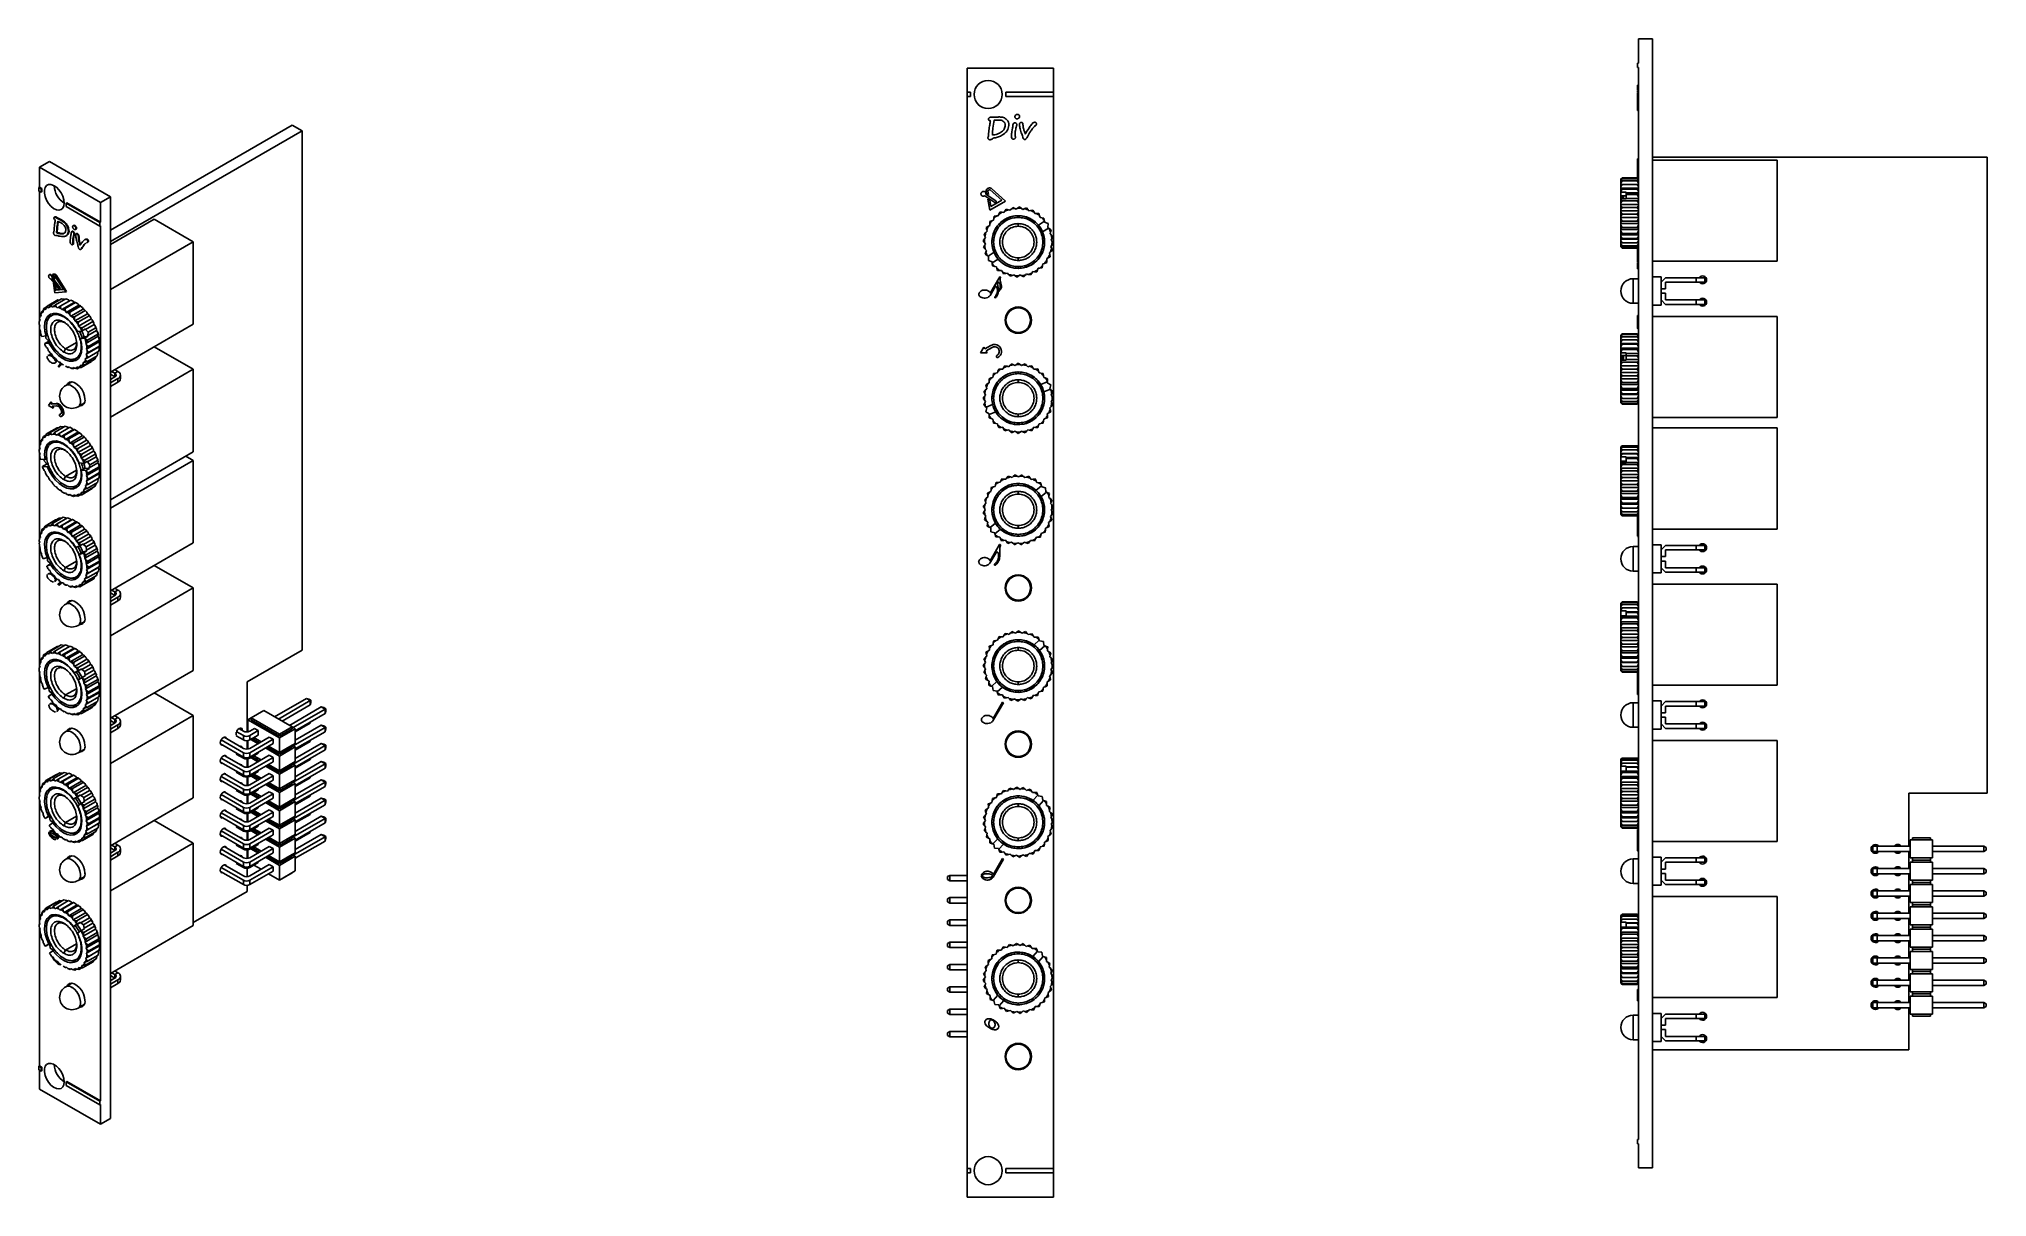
# Model space of a CAD drawing. Extents: x 616 to 1059, y 318 to 582.
import ezdxf

# ---------------------------------------------------------------- set-up
doc = ezdxf.new("R2010")
doc.units = 0
doc.layers.get('0').update_dxf_attribs({"linetype": 'CONTINUOUS'})

msp = doc.modelspace()

# ---------------------------------------------------------------- linework, layer by layer
at = {"color": 7, "linetype": 'CONTINUOUS'}
for p, q in [((979.89, 576.25), (979.89, 581.75)), ((979.89, 581.75), (983.09, 581.75)), ((983.09, 324.75), (983.09, 581.75)), ((846.65, 575.12), (827.05, 575.12)), ((827.05, 575.12), (827.05, 569.62)), ((846.65, 569.62), (846.65, 575.12)), ((979.69, 575.25), (979.69, 576.25)), ((979.69, 576.25), (979.89, 576.25)), ((979.69, 575.25), (979.89, 575.25)), ((979.89, 331.25), (979.89, 575.25)), ((827.79, 569.62), (827.05, 569.62)), ((827.05, 569.62), (827.05, 568.62)), ((827.05, 568.62), (827.79, 568.62)), ((827.05, 568.62), (827.05, 324.62)), ((827.79, 568.62), (827.79, 569.62)), ((835.79, 569.62), (835.79, 568.62)), ((846.65, 569.62), (835.79, 569.62)), ((835.79, 568.62), (846.65, 568.62)), ((846.65, 568.62), (846.65, 569.62)), ((846.65, 499.97), (846.65, 568.62)), ((979.69, 571.2), (979.89, 571.2)), ((979.69, 570.76), (979.89, 570.76)), ((979.69, 570.17), (979.89, 570.17)), ((979.69, 569.99), (979.69, 569.56)), ((979.69, 569.43), (979.89, 569.43)), ((979.69, 569.03), (979.89, 569.03)), ((979.69, 568.64), (979.89, 568.64)), ((832.31, 563.93), (832.77, 563.92)), ((979.69, 566.08), (979.89, 566.08)), ((979.69, 565.49), (979.89, 565.49)), ((979.69, 565.43), (979.89, 565.43)), ((631.88, 538.24), (673.31, 562.16)), ((631.88, 535.63), (675.58, 560.86)), ((673.31, 562.16), (675.58, 560.86)), ((675.58, 560.86), (675.58, 442.64)), ((831.79, 559.44), (831.86, 559.64)), ((837.32, 561.35), (837.32, 561.34)), ((838.2, 561.74), (838.18, 561.66)), ((983.09, 554.85), (1059.29, 554.85)), ((1059.29, 554.85), (1059.29, 410.07)), ((615.75, 552.53), (618.02, 553.84)), ((629.61, 544.53), (615.75, 552.53)), ((615.75, 552.53), (615.75, 548.04)), ((631.88, 545.84), (618.02, 553.84)), ((979.89, 554.47), (979.67, 554.47)), ((979.69, 553.67), (979.67, 553.67)), ((979.67, 552.57), (979.69, 552.57)), ((979.69, 554.34), (979.89, 554.34)), ((979.69, 554.34), (979.69, 551.43)), ((979.69, 551.43), (979.69, 550.04)), ((979.69, 551.43), (979.89, 551.43)), ((1011.49, 554.15), (983.09, 554.15)), ((1011.49, 531.15), (1011.49, 554.15)), ((615.61, 547.96), (615.75, 548.04)), ((616.14, 547.66), (615.61, 547.96)), ((615.61, 547.96), (615.61, 547.14)), ((615.61, 547.14), (616.14, 546.84)), ((616.28, 547.74), (615.75, 548.04)), ((615.75, 547.06), (615.75, 517.58)), ((616.14, 547.66), (616.28, 547.74)), ((616.14, 546.84), (616.14, 547.66)), ((616.14, 546.84), (616.28, 546.92)), ((616.28, 546.92), (616.28, 547.74)), ((629.61, 544.53), (631.88, 545.84)), ((631.88, 335.99), (631.88, 545.84)), ((833.32, 544.54), (831.02, 546.06)), ((831.28, 546.39), (833.58, 544.87)), ((831.42, 546.52), (831.32, 547.03)), ((831.84, 546.33), (831.42, 546.52)), ((831.59, 547.61), (831.82, 547.75)), ((831.74, 547.12), (831.84, 546.33)), ((832.01, 547.42), (831.78, 547.28)), ((834.91, 545.06), (832.22, 547.4)), ((832.52, 547.71), (835.75, 544.81)), ((975.89, 549.82), (976.19, 550.14)), ((975.99, 549.95), (975.89, 549.85)), ((975.89, 549.53), (976.19, 549.93)), ((976.19, 549.93), (975.89, 549.73)), ((975.89, 549.85), (975.89, 549.82)), ((975.89, 549.73), (975.89, 549.82)), ((975.89, 549.73), (975.89, 549.53)), ((975.89, 549.32), (975.89, 549.53)), ((975.89, 548.96), (976.19, 549.42)), ((976.19, 549.42), (975.89, 549.32)), ((975.89, 549.32), (975.89, 548.96)), ((975.89, 548.63), (975.89, 548.96)), ((975.89, 548.13), (976.19, 548.63)), ((976.19, 548.63), (975.89, 548.63)), ((975.89, 548.63), (975.89, 548.13)), ((975.89, 547.77), (975.89, 548.13)), ((975.89, 547.77), (979.89, 547.77)), ((975.89, 547.69), (975.89, 547.77)), ((976.19, 547.59), (975.89, 547.69)), ((975.89, 547.69), (975.89, 547.07)), ((975.89, 547.07), (976.19, 547.59)), ((975.89, 547.07), (975.89, 546.87)), ((975.89, 546.87), (977.09, 546.87)), ((975.89, 546.03), (975.89, 546.87)), ((975.89, 546.03), (977.09, 546.03)), ((975.89, 545.34), (975.89, 546.03)), ((976.19, 550.14), (975.99, 549.94)), ((976.09, 545.34), (976.09, 546.03)), ((979.59, 550.14), (976.19, 550.14)), ((979.59, 549.93), (976.19, 549.93)), ((979.59, 549.42), (976.19, 549.42)), ((979.59, 548.63), (976.19, 548.63)), ((976.19, 547.59), (979.59, 547.59)), ((976.49, 546.03), (976.49, 545.34)), ((977.09, 546.87), (977.09, 546.69)), ((977.09, 546.69), (979.89, 546.69)), ((977.09, 546.69), (977.09, 546.35)), ((979.59, 546.35), (977.09, 546.35)), ((977.09, 545.44), (977.09, 546.35)), ((979.59, 550.14), (979.89, 549.82)), ((979.79, 549.94), (979.59, 550.14)), ((979.59, 549.93), (979.89, 549.53)), ((979.89, 549.73), (979.59, 549.93)), ((979.59, 549.42), (979.89, 548.96)), ((979.89, 549.32), (979.59, 549.42)), ((979.59, 548.63), (979.89, 548.13)), ((979.89, 548.63), (979.59, 548.63)), ((979.89, 547.69), (979.59, 547.59)), ((979.59, 547.59), (979.89, 547.07)), ((979.89, 546.55), (979.59, 546.35)), ((979.59, 546.35), (979.89, 545.82)), ((979.89, 549.85), (979.8, 549.95)), ((621.79, 544.39), (621.93, 544.48)), ((621.79, 544.39), (621.79, 543.58)), ((629.47, 539.96), (621.79, 544.39)), ((621.79, 543.58), (629.47, 539.14)), ((629.61, 540.04), (621.93, 544.48)), ((629.61, 540.04), (629.61, 544.53)), ((832.19, 542.77), (831.72, 545.27)), ((831.72, 545.27), (832.14, 545.08)), ((832.14, 545.08), (832.41, 543.62)), ((835.75, 544.81), (832.19, 542.77)), ((832.41, 543.62), (834.91, 545.06)), ((833.2, 541.38), (833.1, 540.86)), ((833.73, 541.45), (833.2, 541.38)), ((834.11, 541.49), (833.73, 541.45)), ((834.25, 541.84), (834.11, 541.49)), ((834.45, 542.33), (834.25, 541.84)), ((834.98, 542.29), (834.45, 542.33)), ((835.36, 542.26), (834.98, 542.29)), ((835.57, 542.58), (835.36, 542.26)), ((835.86, 543.02), (835.57, 542.58)), ((836.37, 542.88), (835.86, 543.02)), ((836.74, 542.77), (836.37, 542.88)), ((837, 543.04), (836.74, 542.77)), ((837.38, 543.42), (837, 543.04)), ((837.85, 543.18), (837.38, 543.42)), ((838.19, 543.01), (837.85, 543.18)), ((838.5, 543.22), (838.19, 543.01)), ((838.94, 543.52), (838.5, 543.22)), ((838.65, 541.12), (838.65, 541.52)), ((839.36, 543.19), (838.94, 543.52)), ((839.66, 542.95), (839.36, 543.19)), ((840.01, 543.1), (839.66, 542.95)), ((840.5, 543.31), (840.01, 543.1)), ((840.84, 542.9), (840.5, 543.31)), ((841.09, 542.61), (840.84, 542.9)), ((841.46, 542.69), (841.09, 542.61)), ((841.98, 542.8), (841.46, 542.69)), ((842.24, 542.33), (841.98, 542.8)), ((842.42, 542), (842.24, 542.33)), ((842.8, 542), (842.42, 542)), ((843.33, 542.01), (842.8, 542)), ((843.5, 541.5), (843.33, 542.01)), ((843.62, 541.14), (843.5, 541.5)), ((975.89, 545.34), (977.09, 545.34)), ((975.89, 545.23), (975.89, 545.34)), ((976.19, 544.94), (975.89, 545.23)), ((975.89, 545.23), (975.89, 544.43)), ((975.89, 544.43), (976.19, 544.94)), ((975.89, 544.06), (975.89, 544.43)), ((979.89, 544.06), (975.89, 544.06)), ((975.89, 543.79), (975.89, 544.06)), ((976.19, 543.42), (975.89, 543.79)), ((975.89, 543.79), (975.89, 542.95)), ((975.89, 542.95), (976.19, 543.42)), ((975.89, 542.61), (975.89, 542.95)), ((979.89, 542.61), (975.89, 542.61)), ((975.89, 542.29), (975.89, 542.61)), ((976.19, 541.85), (975.89, 542.29)), ((975.89, 542.29), (975.89, 541.44)), ((975.89, 541.44), (976.19, 541.85)), ((975.89, 541.14), (975.89, 541.44)), ((979.59, 544.94), (976.19, 544.94)), ((979.59, 543.42), (976.19, 543.42)), ((979.59, 541.85), (976.19, 541.85)), ((977.09, 545.34), (977.09, 545.44)), ((979.89, 545.44), (977.09, 545.44)), ((979.89, 545.23), (979.59, 544.94)), ((979.59, 544.94), (979.89, 544.43)), ((979.89, 543.79), (979.59, 543.42)), ((979.59, 543.42), (979.89, 542.95)), ((979.89, 542.29), (979.59, 541.85)), ((979.59, 541.85), (979.89, 541.44)), ((618.96, 537.71), (619.01, 537.85)), ((619.27, 541.26), (619.09, 541.16)), ((619.33, 541.16), (619.48, 541.25)), ((619.33, 541.16), (619.66, 540.97)), ((619.48, 541.25), (619.8, 541.05)), ((619.64, 537.83), (619.78, 537.92)), ((619.66, 540.97), (619.8, 541.05)), ((619.66, 537.63), (619.8, 537.71)), ((620.27, 540.64), (620.41, 540.73)), ((620.81, 540.37), (620.95, 540.45)), ((621.8, 536.93), (621.97, 537.03)), ((622.32, 537.93), (622.46, 538.01)), ((622.88, 537.01), (622.88, 537.01)), ((623.23, 537.97), (623.05, 537.87)), ((623.24, 537.86), (623.38, 537.94)), ((623.53, 539.32), (623.35, 539.22)), ((623.49, 536.92), (623.63, 537)), ((623.5, 536.97), (623.49, 536.92)), ((623.5, 536.97), (623.64, 537.05)), ((623.58, 537.38), (623.73, 537.46)), ((623.64, 537.05), (623.63, 537)), ((623.69, 539.18), (623.83, 539.26)), ((623.91, 538.37), (624.08, 538.48)), ((624.04, 538.61), (624.18, 538.7)), ((624.25, 537.46), (624.07, 537.36)), ((624.29, 537.34), (624.43, 537.42)), ((629.47, 539.96), (629.61, 540.04)), ((629.47, 539.14), (629.47, 539.96)), ((629.47, 539.14), (629.61, 539.23)), ((629.61, 339.99), (629.61, 539.23)), ((641.85, 540.73), (631.88, 534.98)), ((650.76, 535.59), (641.85, 540.73)), ((831.27, 537.71), (830.86, 537.37)), ((830.86, 537.37), (831.07, 536.88)), ((831.07, 536.88), (831.22, 536.53)), ((831.56, 537.96), (831.27, 537.71)), ((831.84, 539.11), (831.37, 538.85)), ((831.37, 538.85), (831.48, 538.33)), ((831.48, 538.33), (831.56, 537.96)), ((832.17, 539.3), (831.84, 539.11)), ((832.67, 540.37), (832.16, 540.21)), ((832.16, 540.21), (832.17, 539.68)), ((832.17, 539.68), (832.17, 539.3)), ((833.03, 540.49), (832.67, 540.37)), ((833.1, 540.86), (833.03, 540.49)), ((838.65, 539.12), (838.65, 539.72)), ((843.23, 539.4), (844.59, 540.24)), ((843.99, 541.07), (843.62, 541.14)), ((844.51, 540.97), (843.99, 541.07)), ((844.17, 537.87), (845.54, 538.71)), ((844.57, 540.44), (844.51, 540.97)), ((844.57, 540.44), (844.59, 540.24)), ((844.59, 540.24), (844.62, 540.06)), ((844.62, 540.06), (845.46, 539.72)), ((845.39, 538.81), (845.46, 539.72)), ((845.54, 538.71), (845.39, 538.81)), ((845.71, 538.6), (845.54, 538.71)), ((846.15, 538.31), (845.71, 538.6)), ((845.9, 537.43), (846, 537.8)), ((846.17, 537.17), (845.9, 537.43)), ((846, 537.8), (846.15, 538.31)), ((846.55, 536.79), (846.17, 537.17)), ((979.89, 541.14), (975.89, 541.14)), ((975.89, 540.79), (975.89, 541.14)), ((976.19, 540.3), (975.89, 540.79)), ((975.89, 540.79), (975.89, 539.96)), ((975.89, 539.96), (976.19, 540.3)), ((975.89, 539.71), (975.89, 539.96)), ((979.89, 539.71), (975.89, 539.71)), ((975.89, 539.34), (975.89, 539.71)), ((976.19, 538.82), (975.89, 539.34)), ((975.89, 539.34), (975.89, 538.56)), ((975.89, 538.56), (976.19, 538.82)), ((975.89, 538.37), (975.89, 538.56)), ((979.89, 538.37), (975.89, 538.37)), ((975.89, 537.99), (975.89, 538.37)), ((976.19, 537.46), (975.89, 537.99)), ((975.89, 537.99), (975.89, 537.3)), ((975.89, 537.3), (976.19, 537.46)), ((975.89, 537.18), (975.89, 537.3)), ((979.89, 537.18), (975.89, 537.18)), ((975.89, 536.81), (975.89, 537.18)), ((979.59, 540.3), (976.19, 540.3)), ((979.59, 538.82), (976.19, 538.82)), ((979.59, 537.46), (976.19, 537.46)), ((979.89, 540.79), (979.59, 540.3)), ((979.59, 540.3), (979.89, 539.96)), ((979.89, 539.34), (979.59, 538.82)), ((979.59, 538.82), (979.89, 538.56)), ((979.89, 537.99), (979.59, 537.46)), ((979.59, 537.46), (979.89, 537.3)), ((623.28, 534.93), (623.46, 535.03)), ((623.31, 535.6), (623.45, 535.68)), ((623.36, 535.12), (623.5, 535.2)), ((623.37, 535.03), (623.51, 535.11)), ((624.58, 536.76), (624.72, 536.84)), ((624.81, 535.35), (624.95, 535.43)), ((624.9, 534.99), (625.04, 535.07)), ((625.04, 535.07), (625.07, 534.96)), ((625.04, 533.82), (625.22, 533.92)), ((625.28, 534.08), (625.42, 534.16)), ((626.28, 536.23), (626.1, 536.12)), ((626.27, 536.18), (626.61, 536.2)), ((626.56, 535.44), (626.43, 535.36)), ((626.47, 536.12), (626.61, 536.2)), ((626.65, 535.46), (626.82, 535.57)), ((626.76, 535.63), (626.9, 535.72)), ((650.76, 535.59), (631.88, 524.69)), ((650.76, 516.81), (650.76, 535.59)), ((830.98, 536.23), (830.65, 535.82)), ((830.65, 535.82), (830.95, 535.38)), ((830.99, 534.72), (830.75, 534.25)), ((830.75, 534.25), (831.13, 533.88)), ((830.95, 535.38), (831.16, 535.06)), ((831.22, 536.53), (830.98, 536.23)), ((831.16, 535.06), (830.99, 534.72)), ((831.13, 533.88), (831.4, 533.61)), ((831.29, 533.24), (831.15, 532.73)), ((831.15, 532.73), (831.59, 532.44)), ((831.4, 533.61), (831.29, 533.24)), ((831.59, 532.44), (831.76, 532.33)), ((833.13, 533.18), (831.76, 532.33)), ((845.74, 533.08), (846.03, 533.33)), ((845.82, 532.71), (845.74, 533.08)), ((845.92, 532.19), (845.82, 532.71)), ((846.03, 533.33), (846.43, 533.67)), ((846.08, 534.51), (846.32, 534.81)), ((846.23, 534.16), (846.08, 534.51)), ((846.13, 535.98), (846.31, 536.32)), ((846.35, 535.67), (846.13, 535.98)), ((846.43, 533.67), (846.23, 534.16)), ((846.31, 536.32), (846.55, 536.79)), ((846.32, 534.81), (846.64, 535.23)), ((846.64, 535.23), (846.35, 535.67)), ((976.19, 536.29), (975.89, 536.81)), ((975.89, 536.81), (975.89, 536.22)), ((975.89, 536.22), (976.19, 536.29)), ((975.89, 536.18), (975.89, 536.22)), ((979.89, 536.18), (975.89, 536.18)), ((975.89, 535.83), (975.89, 536.18)), ((976.19, 535.34), (975.89, 535.83)), ((975.89, 535.83), (975.89, 535.38)), ((975.89, 535.38), (976.19, 535.34)), ((975.89, 535.09), (975.89, 535.38)), ((976.19, 534.65), (975.89, 535.09)), ((975.89, 535.09), (975.89, 534.79)), ((975.89, 534.79), (976.19, 534.65)), ((975.89, 534.63), (975.89, 534.79)), ((976.19, 534.25), (975.89, 534.63)), ((975.89, 534.63), (975.89, 534.49)), ((975.89, 534.49), (976.19, 534.25)), ((975.89, 534.45), (975.89, 534.49)), ((975.89, 534.45), (975.99, 534.35)), ((976.19, 534.15), (975.89, 534.45)), ((975.89, 534.45), (975.89, 534.45)), ((979.59, 536.29), (976.19, 536.29)), ((979.59, 535.34), (976.19, 535.34)), ((979.59, 534.65), (976.19, 534.65)), ((979.59, 534.25), (976.19, 534.25)), ((979.59, 534.15), (976.19, 534.15)), ((979.89, 536.81), (979.59, 536.29)), ((979.59, 536.29), (979.89, 536.22)), ((979.89, 535.83), (979.59, 535.34)), ((979.59, 535.34), (979.89, 535.38)), ((979.89, 535.09), (979.59, 534.65)), ((979.59, 534.65), (979.89, 534.79)), ((979.89, 534.63), (979.59, 534.25)), ((979.59, 534.25), (979.89, 534.49)), ((979.89, 534.45), (979.59, 534.15)), ((979.69, 534.25), (979.69, 534.21)), ((979.69, 534.21), (979.89, 534.21)), ((979.69, 534.09), (979.89, 534.09)), ((979.69, 534.09), (979.69, 534.08)), ((979.69, 534.08), (979.89, 534.08)), ((979.69, 534.08), (979.69, 534.05)), ((979.69, 534.08), (979.89, 534.08)), ((979.69, 534.08), (979.69, 534.08)), ((979.69, 534.05), (979.89, 534.05)), ((979.69, 533.13), (979.89, 533.13)), ((979.69, 532.81), (979.89, 532.81)), ((979.7, 534.26), (979.89, 534.26)), ((979.8, 534.35), (979.89, 534.45)), ((618.08, 528.14), (617.9, 528.03)), ((618.01, 528.07), (618.15, 528.15)), ((618.07, 528.12), (618.15, 528.15)), ((618.9, 528.2), (618.72, 528.1)), ((618.75, 528.09), (618.82, 528.14)), ((618.82, 528.14), (618.97, 528.22)), ((618.82, 528.14), (618.99, 528.15)), ((618.89, 528.18), (618.97, 528.22)), ((618.97, 528.22), (619.13, 528.23)), ((618.99, 528.15), (619.13, 528.23)), ((831.76, 532.33), (831.91, 532.23)), ((831.91, 532.23), (831.84, 531.32)), ((831.84, 531.32), (832.68, 530.98)), ((832.68, 530.98), (832.7, 530.8)), ((834.07, 531.64), (832.7, 530.8)), ((832.7, 530.8), (832.72, 530.6)), ((832.72, 530.6), (832.79, 530.08)), ((832.79, 530.08), (833.31, 529.98)), ((833.31, 529.98), (833.68, 529.9)), ((833.68, 529.9), (833.8, 529.54)), ((833.8, 529.54), (833.96, 529.04)), ((833.96, 529.04), (834.49, 529.04)), ((834.49, 529.04), (834.87, 529.04)), ((834.87, 529.04), (835.06, 528.71)), ((835.06, 528.71), (835.32, 528.25)), ((835.32, 528.25), (835.84, 528.35)), ((835.84, 528.35), (836.21, 528.43)), ((836.21, 528.43), (836.46, 528.14)), ((836.46, 528.14), (836.8, 527.74)), ((837.29, 527.94), (837.64, 528.09)), ((837.64, 528.09), (837.94, 527.85)), ((838.65, 531.92), (838.65, 531.32)), ((838.65, 529.92), (838.65, 529.52)), ((838.79, 527.82), (839.11, 528.04)), ((839.11, 528.04), (839.45, 527.86)), ((839.92, 527.62), (840.29, 528)), ((840.29, 528), (840.56, 528.27)), ((840.56, 528.27), (840.93, 528.17)), ((840.93, 528.17), (841.44, 528.02)), ((841.44, 528.02), (841.73, 528.46)), ((841.73, 528.46), (841.94, 528.78)), ((841.94, 528.78), (842.32, 528.75)), ((842.32, 528.75), (842.85, 528.71)), ((842.85, 528.71), (843.05, 529.2)), ((843.05, 529.2), (843.19, 529.55)), ((843.19, 529.55), (843.57, 529.6)), ((843.57, 529.6), (844.09, 529.66)), ((844.09, 529.66), (844.19, 530.18)), ((844.19, 530.18), (844.27, 530.55)), ((844.27, 530.55), (844.63, 530.67)), ((844.63, 530.67), (845.13, 530.84)), ((845.13, 531.75), (845.46, 531.93)), ((845.13, 531.37), (845.13, 531.75)), ((845.13, 530.84), (845.13, 531.37)), ((845.46, 531.93), (845.92, 532.19)), ((979.69, 531.22), (979.67, 531.22)), ((979.67, 529.4), (979.89, 529.4)), ((979.69, 531.62), (979.89, 531.62)), ((979.69, 531.43), (979.89, 531.43)), ((979.69, 530.87), (979.89, 530.87)), ((979.69, 530.78), (979.89, 530.78)), ((979.69, 530.1), (979.89, 530.1)), ((979.69, 530.1), (979.69, 529.99)), ((979.69, 529.99), (979.89, 529.99)), ((979.69, 529.46), (979.89, 529.46)), ((979.69, 529.42), (979.89, 529.42)), ((983.09, 531.15), (1011.49, 531.15)), ((618.41, 527.09), (618.42, 527.1)), ((620.05, 524.92), (618.42, 527.1)), ((618.58, 527.61), (618.65, 527.65)), ((618.6, 527.27), (618.71, 527.32)), ((618.6, 527.27), (620.23, 525.08)), ((618.71, 527.31), (618.63, 527.77)), ((619, 526.98), (618.71, 527.31)), ((618.92, 526.17), (619.06, 526.25)), ((619.25, 523.93), (618.92, 526.17)), ((618.92, 526.17), (619.22, 525.84)), ((618.93, 527.68), (619.07, 527.76)), ((618.93, 527.68), (619, 526.98)), ((619.12, 527.8), (618.96, 527.79)), ((619, 526.98), (619.14, 527.06)), ((619.01, 526.99), (620.37, 525.17)), ((619.07, 527.8), (619.07, 527.76)), ((619.07, 527.76), (619.14, 527.06)), ((619.22, 525.84), (619.32, 525.9)), ((619.22, 525.84), (619.4, 524.55)), ((621.77, 524.15), (619.25, 523.93)), ((621.17, 524.69), (619.27, 527.7)), ((619.37, 525.82), (619.55, 524.63)), ((619.4, 524.55), (621.17, 524.69)), ((619.4, 524.55), (619.55, 524.63)), ((619.48, 527.84), (619.62, 527.92)), ((619.48, 527.84), (621.77, 524.15)), ((619.55, 524.63), (621.13, 524.76)), ((619.62, 527.92), (621.91, 524.23)), ((620.23, 525.08), (620.37, 525.17)), ((620.24, 524.86), (620.38, 524.94)), ((620.27, 525.02), (620.41, 525.1)), ((621.77, 524.15), (621.91, 524.23)), ((833.48, 525.5), (832.24, 523.35)), ((832.29, 523.89), (834.45, 527.63)), ((834.13, 526.35), (834.08, 526.38)), ((834.15, 524.24), (834.1, 524.16)), ((834.36, 524.76), (834.43, 524.87)), ((834.45, 527.63), (834.53, 527.59)), ((834.6, 527.45), (834.58, 527.42)), ((834.6, 527.46), (834.59, 527.46)), ((834.59, 527.46), (834.6, 527.45)), ((836.8, 527.74), (837.29, 527.94)), ((837.94, 527.85), (838.35, 527.53)), ((838.35, 527.53), (838.79, 527.82)), ((839.45, 527.86), (839.92, 527.62)), ((979.89, 527.17), (978.69, 527.17)), ((978.69, 521.57), (978.69, 527.17)), ((985.09, 527.57), (983.09, 527.57)), ((985.09, 521.17), (985.09, 527.57)), ((985.09, 526.41), (986.09, 527.41)), ((986.09, 524.87), (985.09, 524.87)), ((985.09, 523.87), (986.09, 523.87)), ((986.09, 527.41), (993.02, 527.41)), ((993.02, 526.41), (986.09, 526.41)), ((986.09, 526.41), (986.09, 524.87)), ((986.09, 523.87), (986.09, 522.33)), ((993.02, 527.41), (993.02, 526.41)), ((993.02, 527.41), (995.02, 527.41)), ((993.02, 526.41), (995.02, 526.41)), ((995.02, 527.41), (995.02, 526.41)), ((616.2, 519.64), (616.06, 519.05)), ((616.54, 519.84), (616.2, 519.64)), ((616.31, 519.54), (616.2, 519.64)), ((616.55, 519.56), (616.31, 519.54)), ((616.76, 520.43), (616.54, 519.87)), ((616.54, 519.87), (616.55, 519.56)), ((617.4, 520.8), (616.76, 520.43)), ((616.9, 520.23), (616.76, 520.43)), ((617.15, 520.18), (616.9, 520.23)), ((617.21, 520.46), (617.15, 520.18)), ((617.49, 520.96), (617.21, 520.46)), ((619.89, 522.35), (617.49, 520.96)), ((617.65, 520.68), (617.49, 520.96)), ((617.92, 520.56), (617.65, 520.68)), ((618.02, 520.79), (617.92, 520.56)), ((618.37, 521.23), (618.02, 520.79)), ((620.78, 522.62), (618.37, 521.23)), ((618.53, 520.86), (618.37, 521.23)), ((618.8, 520.68), (618.53, 520.86)), ((618.95, 520.85), (618.8, 520.68)), ((619.37, 521.21), (618.95, 520.85)), ((621.77, 522.6), (619.37, 521.21)), ((619.52, 520.77), (619.37, 521.21)), ((619.78, 520.53), (619.52, 520.77)), ((619.97, 520.64), (619.78, 520.53)), ((619.89, 522.35), (620.27, 522.32)), ((620.44, 520.92), (619.97, 520.64)), ((622.85, 522.31), (620.44, 520.92)), ((620.56, 520.41), (620.44, 520.92)), ((620.8, 520.13), (620.56, 520.41)), ((620.78, 522.62), (621.36, 522.49)), ((623.63, 521.76), (620.8, 520.13)), ((621.03, 520.18), (620.8, 520.13)), ((621.55, 520.36), (621.03, 520.18)), ((621.36, 522.49), (621.46, 522.42)), ((623.95, 521.75), (621.55, 520.36)), ((621.63, 519.8), (621.55, 520.36)), ((621.84, 519.49), (621.63, 519.8)), ((621.77, 522.6), (622.35, 522.4)), ((624.67, 521.12), (621.84, 519.49)), ((622.09, 519.46), (621.84, 519.49)), ((622.65, 519.55), (622.09, 519.46)), ((622.35, 522.4), (622.6, 522.17)), ((625.05, 520.94), (622.65, 519.55)), ((622.68, 518.96), (622.65, 519.55)), ((622.85, 522.31), (623.39, 522.04)), ((625.68, 520.26), (622.85, 518.63)), ((623.39, 522.04), (623.63, 521.76)), ((623.63, 521.76), (623.85, 521.81)), ((626.1, 519.92), (623.7, 518.53)), ((626.63, 519.21), (623.8, 517.58)), ((623.85, 521.81), (623.95, 521.75)), ((623.96, 521.75), (623.89, 521.79)), ((623.95, 521.75), (624.46, 521.43)), ((624.46, 521.43), (624.67, 521.12)), ((624.67, 521.12), (624.92, 521.1)), ((624.92, 521.1), (625.05, 520.94)), ((625.05, 520.94), (625.51, 520.6)), ((625.51, 520.6), (625.68, 520.26)), ((625.68, 520.26), (625.94, 520.17)), ((625.94, 520.17), (626.1, 519.92)), ((626.1, 519.92), (626.49, 519.56)), ((626.49, 519.56), (626.63, 519.21)), ((626.63, 519.21), (626.9, 519.06)), ((833.31, 523), (833.33, 523.04)), ((833.91, 523.47), (833.84, 523.37)), ((978.69, 521.57), (979.89, 521.57)), ((983.09, 521.17), (985.09, 521.17)), ((986.09, 521.33), (985.09, 522.33)), ((986.09, 522.33), (993.02, 522.33)), ((993.02, 521.33), (986.09, 521.33)), ((993.02, 522.33), (993.02, 521.33)), ((993.02, 522.33), (995.02, 522.33)), ((993.02, 521.33), (995.02, 521.33)), ((995.02, 522.33), (995.02, 521.33)), ((615.68, 517.05), (615.68, 516.97)), ((615.68, 516.86), (615.83, 516.51)), ((615.71, 517.54), (615.69, 517.46)), ((615.69, 517.46), (615.69, 517.05)), ((615.87, 517.69), (615.71, 517.54)), ((615.83, 516.51), (615.71, 516.3)), ((615.75, 516.7), (615.75, 516.37)), ((615.75, 515.92), (615.75, 488.98)), ((615.84, 518.64), (615.77, 518.04)), ((615.77, 518.04), (615.87, 517.69)), ((615.81, 515.56), (616, 515.23)), ((616.1, 518.79), (615.84, 518.64)), ((615.91, 518.63), (615.84, 518.64)), ((616.11, 518.72), (615.91, 518.63)), ((616, 515.23), (615.93, 514.97)), ((616.06, 519.05), (616.11, 518.72)), ((617.31, 516.53), (617.31, 516.2)), ((622.85, 518.63), (622.68, 518.96)), ((623.12, 518.54), (622.85, 518.63)), ((623.7, 518.53), (623.12, 518.54)), ((623.67, 517.93), (623.7, 518.53)), ((623.8, 517.58), (623.67, 517.93)), ((624.07, 517.43), (623.8, 517.58)), ((624.65, 517.34), (624.07, 517.43)), ((624.37, 515.13), (625.33, 515.26)), ((624.56, 516.73), (624.65, 517.34)), ((624.64, 516.39), (624.56, 516.73)), ((624.64, 516.39), (627.47, 518.02)), ((624.9, 516.18), (624.64, 516.39)), ((627.06, 518.72), (624.65, 517.34)), ((625.48, 516.01), (624.9, 516.18)), ((625.32, 515.43), (625.48, 516.01)), ((625.32, 515.43), (625.33, 515.26)), ((625.33, 515.26), (626.18, 515.75)), ((625.48, 516.01), (627.89, 517.4)), ((626.18, 515.75), (626.2, 515.59)), ((626.2, 515.59), (628.18, 516.74)), ((626.2, 515.59), (626.79, 514.97)), ((628.72, 515.4), (626.74, 514.26)), ((626.74, 514.26), (626.79, 514.97)), ((628.56, 515.99), (626.79, 514.97)), ((626.9, 519.06), (627.06, 518.72)), ((627.06, 518.72), (627.39, 518.37)), ((627.39, 518.37), (627.47, 518.02)), ((627.47, 518.02), (627.73, 517.81)), ((627.73, 517.81), (627.89, 517.4)), ((627.89, 517.4), (628.14, 517.06)), ((628.14, 517.06), (628.18, 516.74)), ((628.18, 516.74), (628.43, 516.47)), ((628.43, 516.47), (628.56, 515.99)), ((628.56, 515.99), (628.74, 515.7)), ((628.74, 515.7), (628.72, 515.4)), ((628.72, 515.4), (628.95, 515.1)), ((628.95, 515.1), (629.05, 514.56)), ((631.88, 505.91), (650.76, 516.81)), ((979.89, 518.82), (979.67, 518.82)), ((979.67, 515.83), (979.89, 515.83)), ((979.69, 518.03), (979.89, 518.03)), ((979.69, 515.86), (979.89, 515.86)), ((1011.49, 518.59), (983.09, 518.59)), ((1011.49, 495.59), (1011.49, 518.59)), ((616.14, 514.2), (616.26, 514.04)), ((617.22, 514.17), (616.26, 514.04)), ((617.77, 512.89), (616.92, 512.4)), ((617.89, 512.53), (616.92, 512.4)), ((616.92, 512.4), (616.94, 512.23)), ((617.2, 514.17), (617.16, 513.67)), ((617.16, 513.67), (617.76, 513.05)), ((617.61, 514.39), (617.22, 514.17)), ((617.35, 511.48), (617.62, 511.27)), ((617.62, 511.27), (617.7, 510.93)), ((617.76, 513.05), (617.77, 512.89)), ((618.16, 512.94), (617.77, 512.89)), ((617.89, 512.53), (618.26, 512.74)), ((618.19, 510.24), (618.46, 510.08)), ((621.69, 511.22), (621.27, 510.48)), ((621.69, 511.22), (624.17, 512.65)), ((625.88, 513.98), (625.03, 513.49)), ((625.03, 513.49), (626, 513.62)), ((625.88, 513.98), (626.85, 514.11)), ((626, 513.62), (626.85, 514.11)), ((626.12, 513.47), (626, 513.62)), ((626.64, 513.17), (626.12, 513.47)), ((629.08, 514.06), (626.26, 512.43)), ((626.26, 512.43), (626.33, 512.69)), ((626.45, 512.1), (626.26, 512.43)), ((626.33, 512.69), (626.64, 513.17)), ((629.21, 511.61), (626.38, 509.97)), ((629.25, 512.78), (626.42, 511.15)), ((626.42, 511.15), (626.54, 511.36)), ((626.57, 510.81), (626.42, 511.15)), ((626.93, 511.77), (626.45, 512.1)), ((626.54, 511.36), (626.93, 511.77)), ((626.55, 510.12), (626.99, 510.45)), ((626.99, 510.45), (626.57, 510.81)), ((629.05, 514.56), (626.64, 513.17)), ((626.85, 514.11), (626.74, 514.26)), ((629.25, 510.66), (626.84, 509.27)), ((629.33, 513.16), (626.93, 511.77)), ((629.4, 511.84), (626.99, 510.45)), ((629.03, 510.24), (628.89, 509.65)), ((628.98, 510.5), (629.03, 510.24)), ((629.05, 514.56), (629.16, 514.32)), ((629.16, 514.32), (629.08, 514.06)), ((629.08, 514.06), (629.28, 513.74)), ((629.38, 511.75), (629.21, 511.61)), ((629.21, 511.61), (629.32, 511.26)), ((629.37, 512.99), (629.25, 512.78)), ((629.25, 512.78), (629.4, 512.44)), ((629.32, 511.26), (629.25, 510.66)), ((629.28, 513.74), (629.33, 513.16)), ((629.33, 513.16), (629.37, 512.99)), ((629.4, 511.84), (629.38, 511.75)), ((629.4, 512.44), (629.4, 511.84)), ((629.4, 512.24), (629.4, 512.32)), ((650.76, 506.55), (641.87, 511.68)), ((830.08, 510.32), (830.82, 511.62)), ((831.57, 510.31), (830.08, 510.32)), ((830.82, 511.62), (831.07, 511.19)), ((831.07, 511.19), (832.44, 511.98)), ((832.7, 511.54), (831.32, 510.75)), ((831.32, 510.75), (831.57, 510.31)), ((976.19, 514.59), (975.89, 514.29)), ((975.89, 514.28), (976.19, 514.59)), ((975.89, 514.05), (976.19, 514.44)), ((976.19, 514.44), (975.89, 514.21)), ((975.89, 514.29), (975.89, 514.28)), ((975.89, 514.21), (975.89, 514.28)), ((975.89, 514.21), (975.89, 514.05)), ((975.89, 513.86), (975.89, 514.05)), ((975.89, 513.53), (976.19, 513.98)), ((976.19, 513.98), (975.89, 513.86)), ((975.89, 513.86), (975.89, 513.53)), ((975.89, 513.22), (975.89, 513.53)), ((975.89, 512.74), (976.19, 513.24)), ((976.19, 513.24), (975.89, 513.22)), ((975.89, 513.22), (975.89, 512.74)), ((975.89, 512.39), (975.89, 512.74)), ((979.89, 512.39), (975.89, 512.39)), ((975.89, 512.33), (975.89, 512.39)), ((976.19, 512.25), (975.89, 512.33)), ((975.89, 512.33), (975.89, 511.72)), ((975.89, 511.72), (976.19, 512.25)), ((975.89, 511.35), (975.89, 511.72)), ((975.89, 511.35), (979.89, 511.35)), ((975.89, 511.22), (975.89, 511.35)), ((976.19, 511.04), (975.89, 511.22)), ((975.89, 511.22), (975.89, 510.51)), ((975.89, 510.51), (976.19, 511.04)), ((975.89, 510.51), (975.89, 510.31)), ((975.89, 510.31), (977.09, 510.31)), ((975.89, 509.69), (975.89, 510.31)), ((979.59, 514.59), (976.19, 514.59)), ((979.59, 514.44), (976.19, 514.44)), ((979.59, 513.98), (976.19, 513.98)), ((979.59, 513.24), (976.19, 513.24)), ((979.59, 512.25), (976.19, 512.25)), ((976.19, 511.04), (979.59, 511.04)), ((977.09, 510.31), (977.09, 510.13)), ((979.89, 514.29), (979.59, 514.59)), ((979.59, 514.59), (979.89, 514.28)), ((979.59, 514.44), (979.89, 514.05)), ((979.89, 514.21), (979.59, 514.44)), ((979.59, 513.98), (979.89, 513.53)), ((979.89, 513.86), (979.59, 513.98)), ((979.59, 513.24), (979.89, 512.74)), ((979.89, 513.22), (979.59, 513.24)), ((979.89, 512.33), (979.59, 512.25)), ((979.59, 512.25), (979.89, 511.72)), ((979.89, 511.22), (979.59, 511.04)), ((979.59, 511.04), (979.89, 510.51)), ((617.82, 509.78), (617.64, 509.68)), ((618.46, 510.08), (618.59, 509.73)), ((619.03, 509.02), (619.17, 509.11)), ((619.14, 509.13), (619.4, 509.04)), ((619.16, 507.96), (619.34, 508.06)), ((619.67, 508.62), (619.28, 508.06)), ((619.28, 508.06), (619.42, 508.14)), ((619.42, 508.14), (619.3, 508.1)), ((619.32, 508.48), (619.53, 508.79)), ((619.4, 509.04), (619.58, 508.7)), ((619.72, 508.57), (619.42, 508.14)), ((620.04, 507.34), (620.05, 507.36)), ((620.17, 508.2), (620.41, 508.17)), ((620.17, 507.13), (620.31, 507.21)), ((620.41, 508.17), (620.63, 507.86)), ((620.42, 507.42), (620.56, 507.5)), ((620.46, 507.48), (620.42, 507.42)), ((620.46, 507.48), (620.6, 507.56)), ((620.6, 507.56), (620.56, 507.5)), ((621.13, 507.54), (621.2, 507.5)), ((621.27, 509.34), (621.55, 509.18)), ((621.69, 507.25), (622.24, 506.99)), ((622.48, 507.13), (622.24, 506.99)), ((622.24, 506.99), (622.29, 507.02)), ((622.29, 507.02), (622.48, 507.13)), ((622.48, 507.13), (622.74, 506.9)), ((622.74, 506.9), (623.31, 506.69)), ((623.31, 506.81), (623.45, 506.98)), ((623.62, 506.87), (623.31, 506.69)), ((623.31, 506.69), (623.31, 506.81)), ((623.45, 506.98), (623.72, 506.81)), ((623.72, 506.81), (624.31, 506.68)), ((624.24, 506.87), (624.34, 507.1)), ((624.31, 506.68), (624.24, 506.87)), ((624.81, 506.97), (624.31, 506.68)), ((624.34, 507.1), (624.61, 506.99)), ((624.61, 506.99), (625.19, 506.95)), ((625.05, 507.21), (625.1, 507.48)), ((625.19, 506.95), (625.05, 507.21)), ((625.1, 507.48), (625.36, 507.43)), ((627.59, 508.33), (625.19, 506.95)), ((625.36, 507.43), (625.93, 507.48)), ((625.71, 508.1), (625.94, 508.12)), ((625.71, 507.79), (625.71, 508.1)), ((625.93, 507.48), (625.71, 507.79)), ((628.33, 508.87), (625.93, 507.48)), ((625.94, 508.12), (626.48, 508.26)), ((626.14, 508.94), (626.35, 509.03)), ((626.2, 508.61), (626.14, 508.94)), ((626.48, 508.26), (626.2, 508.61)), ((626.35, 509.03), (626.84, 509.27)), ((626.38, 509.97), (626.55, 510.12)), ((626.49, 509.63), (626.38, 509.97)), ((628.89, 509.65), (626.48, 508.26)), ((626.84, 509.27), (626.49, 509.63)), ((627.69, 508.5), (627.59, 508.33)), ((628.54, 509.42), (628.33, 508.87)), ((628.54, 509.45), (628.54, 509.42)), ((650.76, 506.55), (631.88, 495.65)), ((632.89, 505.66), (632.16, 506.08)), ((633.59, 506.07), (632.87, 506.49)), ((632.89, 505.66), (633.59, 506.07)), ((650.76, 487.77), (650.76, 506.55)), ((834.02, 506.12), (833.89, 505.76)), ((834.2, 506.61), (834.02, 506.12)), ((834.73, 506.59), (834.2, 506.61)), ((835.11, 506.58), (834.73, 506.59)), ((835.31, 506.9), (835.11, 506.58)), ((835.58, 507.35), (835.31, 506.9)), ((836.1, 507.23), (835.58, 507.35)), ((836.47, 507.14), (836.1, 507.23)), ((836.73, 507.42), (836.47, 507.14)), ((837.08, 507.81), (836.73, 507.42)), ((837.56, 507.59), (837.08, 507.81)), ((837.91, 507.43), (837.56, 507.59)), ((838.22, 507.65), (837.91, 507.43)), ((838.64, 507.96), (838.22, 507.65)), ((839.07, 507.65), (838.64, 507.96)), ((838.65, 505.56), (838.65, 505.96)), ((839.38, 507.43), (839.07, 507.65)), ((839.73, 507.59), (839.38, 507.43)), ((840.21, 507.81), (839.73, 507.59)), ((840.56, 507.42), (840.21, 507.81)), ((840.82, 507.14), (840.56, 507.42)), ((841.19, 507.23), (840.82, 507.14)), ((841.71, 507.35), (841.19, 507.23)), ((841.98, 506.9), (841.71, 507.35)), ((842.18, 506.58), (841.98, 506.9)), ((842.56, 506.59), (842.18, 506.58)), ((843.09, 506.62), (842.56, 506.59)), ((843.27, 506.12), (843.09, 506.62)), ((843.4, 505.76), (843.27, 506.12)), ((975.89, 509.69), (977.09, 509.69)), ((975.89, 508.65), (975.89, 509.69)), ((975.89, 508.65), (977.09, 508.65)), ((975.89, 508.51), (975.89, 508.65)), ((976.19, 508.15), (975.89, 508.51)), ((975.89, 508.51), (975.89, 507.67)), ((975.89, 507.67), (976.19, 508.15)), ((975.89, 507.33), (975.89, 507.67)), ((979.89, 507.33), (975.89, 507.33)), ((975.89, 507.02), (975.89, 507.33)), ((976.19, 506.59), (975.89, 507.02)), ((975.89, 507.02), (975.89, 506.16)), ((975.89, 506.16), (976.19, 506.59)), ((975.89, 505.86), (975.89, 506.16)), ((979.89, 505.86), (975.89, 505.86)), ((975.89, 505.51), (975.89, 505.86)), ((979.59, 508.15), (976.19, 508.15)), ((979.59, 506.59), (976.19, 506.59)), ((977.09, 510.13), (979.89, 510.13)), ((977.09, 510.13), (977.09, 509.65)), ((979.59, 509.65), (977.09, 509.65)), ((977.09, 508.77), (977.09, 509.65)), ((977.09, 508.65), (977.09, 508.77)), ((979.89, 508.77), (977.09, 508.77)), ((979.89, 509.93), (979.59, 509.65)), ((979.59, 509.65), (979.89, 509.14)), ((979.89, 508.51), (979.59, 508.15)), ((979.59, 508.15), (979.89, 507.67)), ((979.89, 507.02), (979.59, 506.59)), ((979.59, 506.59), (979.89, 506.16)), ((623.1, 503.68), (621.71, 502.88)), ((632.89, 504.84), (631.88, 505.43)), ((631.88, 504.26), (632.89, 504.84)), ((631.88, 503.44), (633.59, 504.44)), ((633.59, 503.62), (631.88, 502.63)), ((632.89, 504.84), (632.89, 505.66)), ((633.59, 504.44), (633.59, 503.62)), ((634.18, 504.44), (634.18, 505.25)), ((831.19, 501.88), (830.8, 501.52)), ((830.8, 501.52), (831.02, 501.04)), ((831.47, 502.14), (831.19, 501.88)), ((831.71, 503.3), (831.26, 503.02)), ((831.26, 503.02), (831.38, 502.51)), ((831.38, 502.51), (831.47, 502.14)), ((832.03, 503.49), (831.71, 503.3)), ((832.49, 504.59), (831.99, 504.4)), ((831.99, 504.4), (832.02, 503.88)), ((832.02, 503.88), (832.03, 503.49)), ((832.85, 504.72), (832.49, 504.59)), ((832.91, 505.09), (832.85, 504.72)), ((832.99, 505.62), (832.91, 505.09)), ((833.51, 505.7), (832.99, 505.62)), ((833.89, 505.76), (833.51, 505.7)), ((838.65, 503.56), (838.65, 504.16)), ((843.78, 505.7), (843.4, 505.76)), ((844.3, 505.62), (843.78, 505.7)), ((843.78, 503.07), (845.27, 503.68)), ((844.38, 505.1), (844.3, 505.62)), ((844.44, 504.72), (844.38, 505.1)), ((844.8, 504.59), (844.44, 504.72)), ((844.47, 501.4), (845.96, 502.02)), ((845.3, 504.41), (844.8, 504.59)), ((845.27, 503.68), (845.26, 503.5)), ((845.26, 503.5), (846.04, 503.03)), ((845.28, 503.88), (845.27, 503.68)), ((845.28, 503.88), (845.3, 504.41)), ((845.82, 502.14), (846.04, 503.03)), ((845.96, 502.02), (845.82, 502.14)), ((846.1, 501.88), (845.96, 502.02)), ((846.49, 501.53), (846.1, 501.88)), ((846.27, 501.05), (846.49, 501.53)), ((976.19, 505.03), (975.89, 505.51)), ((975.89, 505.51), (975.89, 504.67)), ((975.89, 504.67), (976.19, 505.03)), ((975.89, 504.41), (975.89, 504.67)), ((979.89, 504.41), (975.89, 504.41)), ((975.89, 504.04), (975.89, 504.41)), ((976.19, 503.53), (975.89, 504.04)), ((975.89, 504.04), (975.89, 503.25)), ((975.89, 503.25), (976.19, 503.53)), ((975.89, 503.06), (975.89, 503.25)), ((979.89, 503.06), (975.89, 503.06)), ((975.89, 502.68), (975.89, 503.06)), ((976.19, 502.15), (975.89, 502.68)), ((975.89, 502.68), (975.89, 501.96)), ((975.89, 501.96), (976.19, 502.15)), ((975.89, 501.83), (975.89, 501.96)), ((979.89, 501.83), (975.89, 501.83)), ((975.89, 501.46), (975.89, 501.83)), ((976.19, 500.93), (975.89, 501.46)), ((975.89, 501.46), (975.89, 500.85)), ((979.59, 505.03), (976.19, 505.03)), ((979.59, 503.53), (976.19, 503.53)), ((979.59, 502.15), (976.19, 502.15)), ((979.89, 505.51), (979.59, 505.03)), ((979.59, 505.03), (979.89, 504.67)), ((979.89, 504.04), (979.59, 503.53)), ((979.59, 503.53), (979.89, 503.25)), ((979.89, 502.68), (979.59, 502.15)), ((979.59, 502.15), (979.89, 501.96)), ((979.89, 501.46), (979.59, 500.93)), ((617.76, 498.3), (618.28, 499.06)), ((618.81, 497.68), (617.76, 498.3)), ((618.28, 499.06), (618.42, 499.14)), ((618.28, 499.06), (618.45, 498.61)), ((618.42, 499.14), (618.59, 498.69)), ((618.45, 498.61), (619.43, 498.69)), ((618.45, 498.61), (618.59, 498.69)), ((618.59, 498.69), (619.57, 498.78)), ((619.61, 498.23), (618.63, 498.14)), ((618.63, 498.14), (618.81, 497.68)), ((618.8, 498.16), (618.95, 497.76)), ((618.81, 497.68), (618.95, 497.76)), ((619.43, 498.69), (619.57, 498.78)), ((620.97, 497.34), (621.11, 497.42)), ((624.51, 498.03), (625.89, 498.83)), ((830.96, 500.39), (830.65, 499.96)), ((830.65, 499.96), (830.96, 499.53)), ((831.02, 498.88), (830.8, 498.4)), ((830.8, 498.4), (831.19, 498.04)), ((831.18, 500.69), (830.96, 500.39)), ((830.96, 499.53), (831.18, 499.22)), ((831.02, 501.04), (831.18, 500.69)), ((831.18, 499.22), (831.02, 498.88)), ((831.19, 498.04), (831.34, 497.91)), ((831.47, 497.78), (831.26, 496.9)), ((832.82, 498.52), (831.34, 497.91)), ((831.34, 497.91), (831.47, 497.78)), ((845.83, 497.79), (846.11, 498.05)), ((845.92, 497.42), (845.83, 497.79)), ((846.04, 496.9), (845.92, 497.42)), ((846.11, 500.7), (846.27, 501.05)), ((846.34, 500.39), (846.11, 500.7)), ((846.11, 499.23), (846.34, 499.54)), ((846.27, 498.88), (846.11, 499.23)), ((846.11, 498.05), (846.49, 498.4)), ((846.49, 498.4), (846.27, 498.88)), ((846.65, 499.97), (846.34, 500.39)), ((846.34, 499.54), (846.65, 499.97)), ((846.65, 324.62), (846.65, 499.96)), ((975.89, 500.85), (976.19, 500.93)), ((975.89, 500.79), (975.89, 500.85)), ((979.89, 500.79), (975.89, 500.79)), ((975.89, 500.44), (975.89, 500.79)), ((976.19, 499.94), (975.89, 500.44)), ((975.89, 500.44), (975.89, 499.96)), ((975.89, 499.96), (976.19, 499.94)), ((975.89, 499.65), (975.89, 499.96)), ((976.19, 499.2), (975.89, 499.65)), ((975.89, 499.65), (975.89, 499.32)), ((975.89, 499.32), (976.19, 499.2)), ((975.89, 499.13), (975.89, 499.32)), ((976.19, 498.74), (975.89, 499.13)), ((975.89, 499.13), (975.89, 498.96)), ((975.89, 498.96), (976.19, 498.74)), ((975.89, 498.9), (975.89, 498.96)), ((976.19, 498.59), (975.89, 498.9)), ((975.89, 498.9), (975.89, 498.89)), ((975.89, 498.89), (976.19, 498.59)), ((979.59, 500.93), (976.19, 500.93)), ((979.59, 499.94), (976.19, 499.94)), ((979.59, 499.2), (976.19, 499.2)), ((979.59, 498.74), (976.19, 498.74)), ((979.59, 498.59), (976.19, 498.59)), ((979.59, 500.93), (979.89, 500.85)), ((979.89, 500.44), (979.59, 499.94)), ((979.59, 499.94), (979.89, 499.96)), ((979.89, 499.65), (979.59, 499.2)), ((979.59, 499.2), (979.89, 499.32)), ((979.89, 499.13), (979.59, 498.74)), ((979.59, 498.74), (979.89, 498.96)), ((979.89, 498.9), (979.59, 498.59)), ((979.59, 498.59), (979.89, 498.89)), ((619.74, 493.23), (617.34, 491.84)), ((620.6, 493.55), (618.2, 492.16)), ((621.58, 493.59), (619.17, 492.2)), ((619.74, 493.23), (620.03, 493.22)), ((622.64, 493.35), (620.23, 491.96)), ((620.5, 496.34), (620.32, 496.24)), ((620.37, 496.26), (620.51, 496.34)), ((620.48, 496.33), (620.51, 496.34)), ((620.6, 493.55), (621.19, 493.44)), ((623.43, 492.82), (620.61, 491.19)), ((620.77, 495.86), (620.94, 495.96)), ((621.19, 493.44), (621.25, 493.4)), ((623.74, 492.84), (621.34, 491.45)), ((621.58, 493.59), (622.15, 493.4)), ((622.15, 493.4), (622.38, 493.2)), ((622.64, 493.35), (623.19, 493.09)), ((623.19, 493.09), (623.43, 492.82)), ((623.43, 492.82), (623.65, 492.88)), ((623.65, 492.88), (623.74, 492.84)), ((623.74, 492.84), (624.26, 492.53)), ((623.96, 492.71), (623.75, 492.84)), ((624.26, 492.53), (624.47, 492.22)), ((831.26, 496.9), (832.03, 496.42)), ((832.02, 496.04), (832, 495.51)), ((832, 495.51), (832.5, 495.33)), ((832.03, 496.24), (832.02, 496.04)), ((833.51, 496.86), (832.03, 496.24)), ((832.03, 496.42), (832.03, 496.24)), ((832.5, 495.33), (832.85, 495.2)), ((832.85, 495.2), (832.91, 494.83)), ((832.91, 494.83), (832.99, 494.3)), ((832.99, 494.3), (833.52, 494.22)), ((833.52, 494.22), (833.89, 494.16)), ((833.89, 494.16), (834.02, 493.81)), ((834.02, 493.81), (834.21, 493.31)), ((834.21, 493.31), (834.73, 493.33)), ((834.73, 493.33), (835.12, 493.35)), ((835.12, 493.35), (835.31, 493.02)), ((835.31, 493.02), (835.59, 492.57)), ((835.59, 492.57), (836.1, 492.69)), ((836.1, 492.69), (836.47, 492.78)), ((836.47, 492.78), (836.73, 492.5)), ((836.73, 492.5), (837.09, 492.12)), ((837.57, 492.34), (837.92, 492.5)), ((837.92, 492.5), (838.22, 492.27)), ((838.65, 496.36), (838.65, 495.76)), ((838.65, 494.36), (838.65, 493.96)), ((839.08, 492.27), (839.39, 492.5)), ((839.39, 492.5), (839.73, 492.34)), ((840.21, 492.12), (840.57, 492.51)), ((840.57, 492.51), (840.83, 492.79)), ((840.83, 492.79), (841.2, 492.7)), ((841.2, 492.7), (841.71, 492.57)), ((841.71, 492.57), (841.99, 493.02)), ((841.99, 493.02), (842.19, 493.35)), ((842.19, 493.35), (842.57, 493.33)), ((842.57, 493.33), (843.1, 493.31)), ((843.1, 493.31), (843.28, 493.81)), ((843.28, 493.81), (843.41, 494.17)), ((843.41, 494.17), (843.78, 494.23)), ((843.78, 494.23), (844.31, 494.31)), ((844.31, 494.31), (844.39, 494.83)), ((844.39, 494.83), (844.45, 495.21)), ((844.45, 495.21), (844.8, 495.34)), ((844.8, 495.34), (845.3, 495.52)), ((845.26, 496.43), (845.59, 496.63)), ((845.28, 496.05), (845.26, 496.43)), ((845.3, 495.52), (845.28, 496.05)), ((845.59, 496.63), (846.04, 496.9)), ((983.09, 495.59), (1011.49, 495.59)), ((1011.49, 493.19), (983.09, 493.19)), ((1011.49, 470.19), (1011.49, 493.19)), ((615.69, 488.28), (615.68, 488.18)), ((615.68, 488.18), (615.68, 487.94)), ((615.85, 488.44), (615.69, 488.28)), ((615.79, 489.39), (615.74, 488.79)), ((615.74, 488.79), (615.85, 488.44)), ((615.75, 488.73), (615.75, 488.34)), ((616.05, 489.54), (615.79, 489.39)), ((615.85, 489.4), (615.79, 489.39)), ((616.05, 489.5), (615.85, 489.4)), ((616.11, 490.43), (615.99, 489.84)), ((615.99, 489.84), (616.05, 489.5)), ((616.44, 490.62), (616.11, 490.43)), ((616.22, 490.35), (616.11, 490.43)), ((616.45, 490.38), (616.22, 490.35)), ((616.64, 491.26), (616.44, 490.7)), ((616.44, 490.7), (616.45, 490.38)), ((617.2, 491.59), (616.64, 491.26)), ((616.77, 491.08), (616.64, 491.26)), ((617.03, 491.05), (616.77, 491.08)), ((617.07, 491.33), (617.03, 491.05)), ((617.34, 491.84), (617.07, 491.33)), ((617.5, 491.58), (617.34, 491.84)), ((617.76, 491.47), (617.5, 491.58)), ((617.85, 491.71), (617.76, 491.47)), ((618.2, 492.16), (617.85, 491.71)), ((618.36, 491.81), (618.2, 492.16)), ((618.63, 491.64), (618.36, 491.81)), ((618.77, 491.82), (618.63, 491.64)), ((619.17, 492.2), (618.77, 491.82)), ((619.32, 491.77), (619.17, 492.2)), ((619.59, 491.54), (619.32, 491.77)), ((619.77, 491.67), (619.59, 491.54)), ((620.23, 491.96), (619.77, 491.67)), ((620.36, 491.46), (620.23, 491.96)), ((620.61, 491.19), (620.36, 491.46)), ((620.82, 491.25), (620.61, 491.19)), ((621.34, 491.45), (620.82, 491.25)), ((621.43, 490.9), (621.34, 491.45)), ((621.65, 490.59), (621.43, 490.9)), ((624.47, 492.22), (621.65, 490.59)), ((621.89, 490.58), (621.65, 490.59)), ((622.44, 490.69), (621.89, 490.58)), ((624.85, 492.08), (622.44, 490.69)), ((622.48, 490.1), (622.44, 490.69)), ((622.67, 489.77), (622.48, 490.1)), ((625.49, 491.4), (622.67, 489.77)), ((622.93, 489.69), (622.67, 489.77)), ((623.5, 489.7), (622.93, 489.69)), ((623.49, 489.1), (623.5, 489.7)), ((623.63, 488.75), (623.49, 489.1)), ((625.91, 491.09), (623.5, 489.7)), ((626.45, 490.39), (623.63, 488.75)), ((623.89, 488.61), (623.63, 488.75)), ((624.48, 488.54), (623.89, 488.61)), ((624.4, 487.93), (624.48, 488.54)), ((624.47, 492.22), (624.72, 492.21)), ((626.89, 489.92), (624.48, 488.54)), ((627.32, 489.22), (624.49, 487.59)), ((624.72, 492.21), (624.85, 492.08)), ((624.85, 492.08), (625.31, 491.73)), ((625.31, 491.73), (625.49, 491.4)), ((627.74, 488.62), (625.34, 487.23)), ((625.49, 491.4), (625.76, 491.32)), ((625.76, 491.32), (625.91, 491.09)), ((625.91, 491.09), (626.31, 490.73)), ((626.31, 490.73), (626.45, 490.39)), ((626.45, 490.39), (626.72, 490.25)), ((626.72, 490.25), (626.89, 489.92)), ((626.89, 489.92), (627.23, 489.57)), ((627.23, 489.57), (627.32, 489.22)), ((627.32, 489.22), (627.59, 489.02)), ((627.59, 489.02), (627.74, 488.62)), ((627.74, 488.62), (628.01, 488.28)), ((628.01, 488.28), (628.05, 487.95)), ((837.09, 492.12), (837.57, 492.34)), ((838.22, 492.27), (838.65, 491.96)), ((838.65, 491.96), (839.08, 492.27)), ((839.73, 492.34), (840.21, 492.12)), ((975.89, 488.88), (976.19, 489.16)), ((975.89, 488.79), (976.19, 489.14)), ((976.19, 489.14), (975.89, 488.88)), ((975.89, 488.88), (975.89, 488.79)), ((975.89, 488.88), (975.89, 488.88)), ((975.89, 488.4), (976.19, 488.83)), ((976.19, 488.83), (975.89, 488.66)), ((975.89, 488.66), (975.89, 488.79)), ((975.89, 488.66), (975.89, 488.4)), ((975.89, 488.15), (975.89, 488.4)), ((975.89, 487.74), (976.19, 488.22)), ((976.19, 488.22), (975.89, 488.15)), ((975.89, 488.15), (975.89, 487.74)), ((979.59, 489.16), (976.19, 489.16)), ((979.59, 489.14), (976.19, 489.14)), ((979.59, 488.83), (976.19, 488.83)), ((979.59, 488.22), (976.19, 488.22)), ((979.59, 489.16), (979.89, 488.88)), ((979.59, 489.14), (979.89, 488.79)), ((979.89, 488.88), (979.59, 489.14)), ((979.59, 488.83), (979.89, 488.4)), ((979.89, 488.66), (979.59, 488.83)), ((979.59, 488.22), (979.89, 487.74)), ((979.89, 488.15), (979.59, 488.22)), ((615.69, 487.58), (615.85, 487.24)), ((615.85, 487.24), (615.74, 487.02)), ((615.75, 487.45), (615.75, 487.05)), ((615.75, 486.89), (615.75, 468.17)), ((615.86, 486.27), (615.96, 486.1)), ((617.01, 486), (615.96, 486.1)), ((616.45, 484.46), (616.44, 484.3)), ((617.3, 484.95), (616.45, 484.46)), ((617.5, 484.36), (616.45, 484.46)), ((616.8, 486.02), (616.75, 485.8)), ((616.75, 485.8), (617.3, 485.1)), ((617.4, 486.22), (617.01, 486)), ((617.3, 485.1), (617.3, 484.95)), ((617.74, 484.91), (617.3, 484.95)), ((617.31, 487.49), (617.31, 487.16)), ((617.5, 484.36), (617.85, 484.56)), ((621.69, 482.18), (624.17, 483.61)), ((624.49, 487.59), (624.4, 487.93)), ((624.76, 487.39), (624.49, 487.59)), ((625.34, 487.23), (624.76, 487.39)), ((624.76, 485.23), (625.81, 485.13)), ((625.18, 486.65), (625.34, 487.23)), ((625.23, 486.32), (625.18, 486.65)), ((625.23, 486.32), (628.05, 487.95)), ((625.48, 486.06), (625.23, 486.32)), ((626.1, 484.08), (625.25, 483.59)), ((626.04, 485.83), (625.48, 486.06)), ((625.81, 485.13), (626.66, 485.62)), ((625.82, 485.29), (625.81, 485.13)), ((625.82, 485.29), (626.04, 485.83)), ((626.04, 485.83), (628.45, 487.22)), ((626.1, 484.08), (627.15, 483.98)), ((626.3, 483.49), (627.15, 483.98)), ((629.23, 483.98), (626.41, 482.35)), ((626.65, 485.47), (628.63, 486.62)), ((626.66, 485.62), (626.65, 485.47)), ((626.65, 485.47), (627.2, 484.77)), ((629.29, 484.38), (626.89, 482.99)), ((629.03, 485.28), (627.05, 484.14)), ((627.05, 484.14), (627.2, 484.77)), ((627.15, 483.98), (627.05, 484.14)), ((628.97, 485.79), (627.2, 484.77)), ((628.05, 487.95), (628.31, 487.7)), ((628.31, 487.7), (628.45, 487.22)), ((628.45, 487.22), (628.64, 486.92)), ((628.64, 486.92), (628.63, 486.62)), ((628.63, 486.62), (628.86, 486.32)), ((628.86, 486.32), (628.97, 485.79)), ((628.97, 485.79), (629.09, 485.54)), ((629.09, 485.54), (629.03, 485.28)), ((629.03, 485.28), (629.23, 484.95)), ((629.23, 484.95), (629.29, 484.38)), ((629.35, 484.2), (629.23, 483.98)), ((629.23, 483.98), (629.39, 483.64)), ((629.29, 484.38), (629.35, 484.2)), ((629.39, 483.64), (629.4, 483.04)), ((631.88, 476.87), (650.76, 487.77)), ((650.76, 485.81), (631.88, 474.91)), ((650.76, 485.81), (649.06, 486.79)), ((650.76, 467.03), (650.76, 485.81)), ((975.89, 487.39), (975.89, 487.74)), ((975.89, 487.39), (979.89, 487.39)), ((975.89, 487.37), (975.89, 487.39)), ((976.19, 487.34), (975.89, 487.37)), ((975.89, 487.37), (975.89, 486.82)), ((975.89, 486.82), (976.19, 487.34)), ((975.89, 486.82), (975.89, 486.63)), ((975.89, 486.63), (977.09, 486.63)), ((975.89, 485.62), (975.89, 486.63)), ((975.89, 485.62), (977.09, 485.62)), ((975.89, 485.23), (975.89, 485.62)), ((975.89, 485.23), (977.09, 485.23)), ((975.89, 485.14), (975.89, 485.23)), ((976.19, 484.91), (975.89, 485.14)), ((975.89, 485.14), (975.89, 484.38)), ((975.89, 484.38), (976.19, 484.91)), ((975.89, 484.01), (975.89, 484.38)), ((979.89, 484.01), (975.89, 484.01)), ((975.89, 483.78), (975.89, 484.01)), ((976.19, 483.46), (975.89, 483.78)), ((975.89, 483.78), (975.89, 482.96)), ((976.09, 485.23), (976.09, 485.62)), ((976.19, 487.34), (979.59, 487.34)), ((979.59, 484.91), (976.19, 484.91)), ((977.09, 486.63), (977.09, 486.45)), ((977.09, 486.45), (979.89, 486.45)), ((977.09, 486.45), (977.09, 486.22)), ((979.59, 486.22), (977.09, 486.22)), ((977.09, 485.31), (977.09, 486.22)), ((977.09, 485.23), (977.09, 485.31)), ((979.89, 485.31), (977.09, 485.31)), ((979.89, 487.37), (979.59, 487.34)), ((979.59, 487.34), (979.89, 486.82)), ((979.89, 486.36), (979.59, 486.22)), ((979.59, 486.22), (979.89, 485.69)), ((979.89, 485.14), (979.59, 484.91)), ((979.59, 484.91), (979.89, 484.38)), ((979.89, 483.78), (979.59, 483.46)), ((616.78, 483.53), (617.03, 483.27)), ((617.03, 483.27), (617.07, 482.94)), ((617.5, 482.2), (617.77, 482)), ((617.77, 482), (617.86, 481.66)), ((618.36, 480.98), (618.63, 480.83)), ((618.63, 480.83), (618.77, 480.49)), ((619.33, 479.9), (619.59, 479.82)), ((619.59, 479.82), (619.77, 479.49)), ((621.69, 482.18), (621.27, 481.45)), ((621.27, 480.3), (621.55, 480.14)), ((625.25, 483.59), (626.3, 483.49)), ((627.75, 479.38), (625.34, 477.99)), ((625.81, 479.21), (626.04, 479.24)), ((625.82, 478.89), (625.81, 479.21)), ((628.45, 479.96), (626.04, 478.57)), ((626.04, 479.24), (626.57, 479.4)), ((626.2, 480.09), (626.4, 480.19)), ((626.27, 479.75), (626.2, 480.09)), ((626.57, 479.4), (626.27, 479.75)), ((626.4, 483.32), (626.3, 483.49)), ((626.89, 482.99), (626.4, 483.32)), ((626.4, 480.19), (626.89, 480.44)), ((629.23, 482.78), (626.41, 481.15)), ((626.41, 482.35), (626.52, 482.57)), ((626.56, 482.01), (626.41, 482.35)), ((626.41, 481.15), (626.56, 481.31)), ((626.52, 480.8), (626.41, 481.15)), ((626.52, 482.57), (626.89, 482.99)), ((626.89, 480.44), (626.52, 480.8)), ((627, 481.65), (626.56, 482.01)), ((626.56, 481.31), (627, 481.65)), ((628.97, 480.79), (626.57, 479.4)), ((629.29, 481.83), (626.89, 480.44)), ((629.4, 483.04), (627, 481.65)), ((627.88, 479.63), (627.75, 479.38)), ((628.65, 480.53), (628.45, 479.96)), ((628.64, 480.6), (628.65, 480.53)), ((629.1, 481.38), (628.97, 480.79)), ((629.04, 481.68), (629.1, 481.38)), ((629.39, 482.94), (629.23, 482.78)), ((629.23, 482.78), (629.35, 482.44)), ((629.35, 482.44), (629.29, 481.83)), ((629.4, 483.04), (629.39, 482.94)), ((629.4, 483.04), (629.4, 483.28)), ((832.5, 479.68), (832.47, 479.15)), ((833.01, 479.81), (832.5, 479.68)), ((833.38, 479.9), (833.01, 479.81)), ((833.48, 480.27), (833.38, 479.9)), ((833.62, 480.78), (833.48, 480.27)), ((834.15, 480.81), (833.62, 480.78)), ((834.53, 480.83), (834.15, 480.81)), ((834.69, 481.17), (834.53, 480.83)), ((834.93, 481.64), (834.69, 481.17)), ((835.45, 481.57), (834.93, 481.64)), ((835.83, 481.51), (835.45, 481.57)), ((836.06, 481.81), (835.83, 481.51)), ((836.38, 482.23), (836.06, 481.81)), ((836.88, 482.06), (836.38, 482.23)), ((837.24, 481.93), (836.88, 482.06)), ((837.52, 482.18), (837.24, 481.93)), ((837.92, 482.53), (837.52, 482.18)), ((838.38, 482.26), (837.92, 482.53)), ((838.7, 482.06), (838.38, 482.26)), ((838.65, 480.16), (838.65, 480.56)), ((839.03, 482.25), (838.7, 482.06)), ((839.49, 482.52), (839.03, 482.25)), ((839.88, 482.16), (839.49, 482.52)), ((840.16, 481.91), (839.88, 482.16)), ((840.52, 482.03), (840.16, 481.91)), ((841.03, 482.2), (840.52, 482.03)), ((841.34, 481.78), (841.03, 482.2)), ((841.57, 481.47), (841.34, 481.78)), ((841.95, 481.52), (841.57, 481.47)), ((842.47, 481.59), (841.95, 481.52)), ((842.7, 481.11), (842.47, 481.59)), ((842.69, 478.99), (843.95, 480)), ((842.86, 480.77), (842.7, 481.11)), ((843.24, 480.74), (842.86, 480.77)), ((843.77, 480.71), (843.24, 480.74)), ((843.9, 480.2), (843.77, 480.71)), ((843.9, 480.2), (843.95, 480)), ((843.95, 480), (843.99, 479.83)), ((843.99, 479.83), (844.87, 479.59)), ((844.91, 478.68), (844.87, 479.59)), ((975.89, 482.96), (976.19, 483.46)), ((975.89, 482.6), (975.89, 482.96)), ((979.89, 482.6), (975.89, 482.6)), ((975.89, 482.31), (975.89, 482.6)), ((976.19, 481.91), (975.89, 482.31)), ((975.89, 482.31), (975.89, 481.46)), ((975.89, 481.46), (976.19, 481.91)), ((975.89, 481.13), (975.89, 481.46)), ((979.89, 481.13), (975.89, 481.13)), ((975.89, 480.8), (975.89, 481.13)), ((976.19, 480.35), (975.89, 480.8)), ((975.89, 480.8), (975.89, 479.95)), ((975.89, 479.95), (976.19, 480.35)), ((975.89, 479.67), (975.89, 479.95)), ((979.89, 479.67), (975.89, 479.67)), ((975.89, 479.31), (975.89, 479.67)), ((976.19, 478.81), (975.89, 479.31)), ((975.89, 479.31), (975.89, 478.5)), ((979.59, 483.46), (976.19, 483.46)), ((979.59, 481.91), (976.19, 481.91)), ((979.59, 480.35), (976.19, 480.35)), ((979.59, 483.46), (979.89, 482.96)), ((979.89, 482.31), (979.59, 481.91)), ((979.59, 481.91), (979.89, 481.46)), ((979.89, 480.8), (979.59, 480.35)), ((979.59, 480.35), (979.89, 479.95)), ((979.89, 479.31), (979.59, 478.81)), ((620.37, 479.01), (620.61, 479)), ((620.61, 479), (620.83, 478.69)), ((621.13, 478.51), (621.34, 478.39)), ((621.34, 478.38), (621.43, 478.34)), ((621.43, 478.34), (621.65, 478.4)), ((621.65, 478.4), (621.89, 478.13)), ((621.89, 478.13), (622.45, 477.87)), ((622.7, 478.02), (622.45, 477.87)), ((622.45, 477.87), (622.49, 477.92)), ((622.49, 477.92), (622.67, 478.05)), ((622.67, 478.05), (622.93, 477.82)), ((622.93, 477.82), (623.51, 477.63)), ((623.49, 477.77), (623.63, 477.95)), ((623.51, 477.63), (623.49, 477.77)), ((623.84, 477.82), (623.51, 477.63)), ((623.63, 477.95), (623.9, 477.78)), ((623.9, 477.78), (624.48, 477.67)), ((624.4, 477.88), (624.49, 478.12)), ((624.48, 477.67), (624.4, 477.88)), ((625.06, 478), (624.48, 477.67)), ((624.49, 478.12), (624.76, 478.01)), ((624.76, 478.01), (625.34, 477.99)), ((625.19, 478.26), (625.23, 478.54)), ((625.34, 477.99), (625.19, 478.26)), ((625.23, 478.54), (625.48, 478.51)), ((625.48, 478.51), (626.04, 478.57)), ((626.04, 478.57), (625.82, 478.89)), ((831.05, 475.8), (830.69, 475.4)), ((830.69, 475.4), (830.96, 474.95)), ((830.96, 474.95), (831.15, 474.62)), ((831.43, 477.26), (831.01, 476.94)), ((831.01, 476.94), (831.18, 476.44)), ((831.3, 476.08), (831.05, 475.8)), ((831.18, 476.44), (831.3, 476.08)), ((831.74, 477.48), (831.43, 477.26)), ((832.1, 478.61), (831.62, 478.38)), ((831.62, 478.38), (831.69, 477.86)), ((831.69, 477.86), (831.74, 477.48)), ((832.44, 478.77), (832.1, 478.61)), ((832.47, 479.15), (832.44, 478.77)), ((838.65, 478.16), (838.65, 478.76)), ((843.83, 477.59), (845.08, 478.6)), ((845.08, 478.6), (844.91, 478.68)), ((845.26, 478.52), (845.08, 478.6)), ((845.73, 478.28), (845.26, 478.52)), ((845.6, 477.38), (845.65, 477.76)), ((845.9, 477.15), (845.6, 477.38)), ((845.65, 477.76), (845.73, 478.28)), ((846.32, 476.83), (845.9, 477.15)), ((846.01, 475.97), (846.14, 476.33)), ((846.27, 475.69), (846.01, 475.97)), ((846.14, 476.33), (846.32, 476.83)), ((846.15, 474.51), (846.34, 474.83)), ((846.61, 475.29), (846.27, 475.69)), ((846.34, 474.83), (846.61, 475.29)), ((975.89, 478.5), (976.19, 478.81)), ((975.89, 478.27), (975.89, 478.5)), ((979.89, 478.27), (975.89, 478.27)), ((975.89, 477.89), (975.89, 478.27)), ((976.19, 477.37), (975.89, 477.89)), ((975.89, 477.89), (975.89, 477.14)), ((975.89, 477.14), (976.19, 477.37)), ((975.89, 476.98), (975.89, 477.14)), ((979.89, 476.98), (975.89, 476.98)), ((975.89, 476.6), (975.89, 476.98)), ((976.19, 476.07), (975.89, 476.6)), ((975.89, 476.6), (975.89, 475.94)), ((975.89, 475.94), (976.19, 476.07)), ((975.89, 475.85), (975.89, 475.94)), ((979.89, 475.85), (975.89, 475.85)), ((975.89, 475.48), (975.89, 475.85)), ((976.19, 474.97), (975.89, 475.48)), ((975.89, 475.48), (975.89, 474.94)), ((975.89, 474.94), (976.19, 474.97)), ((975.89, 474.92), (975.89, 474.94)), ((979.89, 474.92), (975.89, 474.92)), ((975.89, 474.58), (975.89, 474.92)), ((979.59, 478.81), (976.19, 478.81)), ((979.59, 477.37), (976.19, 477.37)), ((979.59, 476.07), (976.19, 476.07)), ((979.59, 474.97), (976.19, 474.97)), ((979.59, 478.81), (979.89, 478.5)), ((979.89, 477.89), (979.59, 477.37)), ((979.59, 477.37), (979.89, 477.14)), ((979.89, 476.6), (979.59, 476.07)), ((979.59, 476.07), (979.89, 475.94)), ((979.89, 475.48), (979.59, 474.97)), ((979.59, 474.97), (979.89, 474.94)), ((616.79, 470.41), (616.37, 470.17)), ((616.76, 470.33), (616.74, 470.03)), ((616.99, 470.87), (616.76, 470.33)), ((619.4, 472.25), (616.99, 470.87)), ((617.14, 470.64), (616.99, 470.87)), ((617.41, 470.57), (617.14, 470.64)), ((617.47, 470.83), (617.41, 470.57)), ((617.78, 471.31), (617.47, 470.83)), ((620.19, 472.7), (617.78, 471.31)), ((617.94, 470.99), (617.78, 471.31)), ((618.21, 470.85), (617.94, 470.99)), ((618.33, 471.06), (618.21, 470.85)), ((618.71, 471.48), (618.33, 471.06)), ((621.11, 472.87), (618.71, 471.48)), ((618.87, 471.08), (618.71, 471.48)), ((619.13, 470.88), (618.87, 471.08)), ((619.3, 471.03), (619.13, 470.88)), ((619.74, 471.37), (619.3, 471.03)), ((619.4, 472.25), (619.42, 472.26)), ((622.14, 472.76), (619.74, 471.37)), ((619.88, 470.9), (619.74, 471.37)), ((620.13, 470.65), (619.88, 470.9)), ((622.96, 472.28), (620.13, 470.65)), ((620.33, 470.73), (620.13, 470.65)), ((620.19, 472.7), (620.71, 472.63)), ((620.83, 470.98), (620.33, 470.73)), ((623.23, 472.37), (620.83, 470.98)), ((620.94, 470.45), (620.83, 470.98)), ((621.17, 470.16), (620.94, 470.45)), ((621.11, 472.87), (621.7, 472.71)), ((623.99, 471.79), (621.17, 470.16)), ((621.94, 470.33), (621.4, 470.18)), ((621.7, 472.71), (621.86, 472.59)), ((624.34, 471.72), (621.94, 470.33)), ((622, 469.76), (621.94, 470.33)), ((622.14, 472.76), (622.71, 472.53)), ((625.03, 471.07), (622.2, 469.43)), ((622.71, 472.53), (622.96, 472.28)), ((622.96, 472.28), (623.16, 472.37)), ((625.43, 470.83), (623.02, 469.44)), ((623.16, 472.37), (623.23, 472.37)), ((623.23, 472.37), (623.76, 472.08)), ((623.76, 472.08), (623.99, 471.79)), ((623.99, 471.79), (624.23, 471.81)), ((624.23, 471.81), (624.34, 471.72)), ((624.34, 471.72), (624.83, 471.39)), ((624.83, 471.39), (625.03, 471.07)), ((625.03, 471.07), (625.28, 471.02)), ((625.28, 471.02), (625.43, 470.83)), ((625.43, 470.83), (625.86, 470.48)), ((625.86, 470.48), (626.02, 470.14)), ((830.95, 474.29), (830.68, 473.84)), ((830.68, 473.84), (831.03, 473.44)), ((831.15, 474.62), (830.95, 474.29)), ((831.15, 472.79), (830.98, 472.3)), ((830.98, 472.3), (831.4, 471.97)), ((831.03, 473.44), (831.28, 473.15)), ((831.28, 473.15), (831.15, 472.79)), ((831.4, 471.97), (831.7, 471.74)), ((831.64, 471.37), (831.57, 470.84)), ((831.57, 470.84), (832.04, 470.61)), ((831.7, 471.74), (831.64, 471.37)), ((832.04, 470.61), (832.22, 470.52)), ((833.47, 471.53), (832.22, 470.52)), ((832.22, 470.52), (832.38, 470.44)), ((832.38, 470.44), (832.43, 469.53)), ((838.65, 470.96), (838.65, 470.36)), ((844.83, 469.97), (844.85, 470.35)), ((844.85, 470.35), (845.2, 470.51)), ((845.2, 470.51), (845.68, 470.74)), ((845.56, 471.64), (845.86, 471.87)), ((845.61, 471.26), (845.56, 471.64)), ((845.68, 470.74), (845.61, 471.26)), ((845.86, 471.87), (846.29, 472.18)), ((845.99, 473.05), (846.25, 473.33)), ((846.12, 472.69), (845.99, 473.05)), ((846.29, 472.18), (846.12, 472.69)), ((846.34, 474.18), (846.15, 474.51)), ((846.25, 473.33), (846.6, 473.72)), ((846.6, 473.72), (846.34, 474.18)), ((976.19, 474.11), (975.89, 474.58)), ((975.89, 474.58), (975.89, 474.18)), ((975.89, 474.18), (976.19, 474.11)), ((975.89, 473.94), (975.89, 474.18)), ((976.19, 473.52), (975.89, 473.94)), ((975.89, 473.94), (975.89, 473.69)), ((975.89, 473.69), (976.19, 473.52)), ((975.89, 473.57), (975.89, 473.69)), ((976.19, 473.22), (975.89, 473.57)), ((975.89, 473.57), (975.89, 473.49)), ((975.89, 473.49), (976.19, 473.22)), ((979.59, 474.11), (976.19, 474.11)), ((979.59, 473.52), (976.19, 473.52)), ((979.59, 473.22), (976.19, 473.22)), ((979.89, 474.58), (979.59, 474.11)), ((979.59, 474.11), (979.89, 474.18)), ((979.89, 473.94), (979.59, 473.52)), ((979.59, 473.52), (979.89, 473.69)), ((979.89, 473.57), (979.59, 473.22)), ((979.59, 473.22), (979.89, 473.49)), ((979.69, 470.31), (979.67, 470.31)), ((979.89, 473.3), (979.69, 473.3)), ((979.69, 473.29), (979.89, 473.29)), ((979.69, 473.29), (979.69, 473.26)), ((979.69, 473.26), (979.89, 473.26)), ((979.69, 473.08), (979.89, 473.08)), ((979.69, 471.46), (979.89, 471.46)), ((615.71, 468.11), (615.69, 467.51)), ((615.69, 467.51), (615.82, 467.16)), ((615.82, 467.16), (615.69, 466.97)), ((615.75, 468.16), (615.71, 468.11)), ((615.74, 466.25), (615.92, 465.91)), ((615.93, 468.29), (615.75, 468.16)), ((615.75, 467.34), (615.75, 467.06)), ((615.75, 466.22), (615.75, 439.16)), ((615.92, 465.91), (615.83, 465.67)), ((615.94, 469.24), (615.85, 468.64)), ((615.85, 468.64), (615.93, 468.29)), ((616.23, 469.4), (615.94, 469.24)), ((616.03, 469.2), (615.94, 469.24)), ((616.24, 469.26), (616.03, 469.2)), ((616.37, 470.17), (616.21, 469.59)), ((616.21, 469.59), (616.24, 469.26)), ((616.5, 470.03), (616.37, 470.17)), ((616.74, 470.03), (616.5, 470.03)), ((617.31, 466.75), (617.31, 466.42)), ((621.4, 470.18), (621.17, 470.16)), ((622.2, 469.43), (622, 469.76)), ((622.45, 469.39), (622.2, 469.43)), ((623.02, 469.44), (622.45, 469.39)), ((623.03, 468.85), (623.02, 469.44)), ((623.19, 468.5), (623.03, 468.85)), ((626.02, 470.14), (623.19, 468.5)), ((623.46, 468.39), (623.19, 468.5)), ((624.04, 468.36), (623.46, 468.39)), ((623.99, 467.75), (624.04, 468.36)), ((624.11, 467.4), (623.99, 467.75)), ((623.99, 466.02), (624.87, 466.34)), ((626.45, 469.74), (624.04, 468.36)), ((624.11, 467.4), (626.93, 469.04)), ((624.37, 467.23), (624.11, 467.4)), ((624.96, 467.11), (624.37, 467.23)), ((624.84, 466.51), (624.96, 467.11)), ((624.84, 466.51), (624.87, 466.34)), ((624.87, 466.34), (625.72, 466.83)), ((624.96, 467.11), (627.36, 468.49)), ((625.72, 466.83), (625.75, 466.66)), ((625.75, 466.66), (627.73, 467.81)), ((625.75, 466.66), (626.38, 466.11)), ((626.02, 470.14), (626.29, 470.02)), ((626.29, 470.02), (626.45, 469.74)), ((628.14, 467.13), (626.38, 466.11)), ((626.41, 465.35), (626.38, 466.11)), ((628.39, 466.5), (626.41, 465.35)), ((626.45, 469.74), (626.82, 469.38)), ((626.82, 469.38), (626.93, 469.04)), ((626.93, 469.04), (627.2, 468.86)), ((627.2, 468.86), (627.36, 468.49)), ((627.36, 468.49), (627.67, 468.15)), ((627.67, 468.15), (627.73, 467.81)), ((627.73, 467.81), (627.99, 467.58)), ((627.99, 467.58), (628.14, 467.13)), ((628.14, 467.13), (628.37, 466.81)), ((628.37, 466.81), (628.39, 466.5)), ((628.39, 466.5), (628.63, 466.22)), ((628.63, 466.22), (628.75, 465.71)), ((631.88, 456.13), (650.76, 467.03)), ((832.27, 462.97), (834.39, 466.64)), ((832.43, 469.53), (833.31, 469.3)), ((833.31, 469.3), (833.35, 469.12)), ((834.6, 470.13), (833.35, 469.12)), ((833.35, 469.12), (833.4, 468.93)), ((833.4, 468.93), (833.53, 468.41)), ((833.53, 468.41), (834.06, 468.38)), ((834.06, 468.38), (834.44, 468.36)), ((834.44, 468.36), (834.6, 468.01)), ((834.47, 466.66), (834.52, 466.64)), ((834.6, 468.01), (834.83, 467.53)), ((834.83, 467.53), (835.35, 467.6)), ((835.35, 467.6), (835.73, 467.65)), ((835.73, 467.65), (835.95, 467.35)), ((835.95, 467.35), (836.27, 466.92)), ((836.27, 466.92), (836.77, 467.09)), ((836.77, 467.09), (837.13, 467.22)), ((837.13, 467.22), (837.41, 466.96)), ((837.41, 466.96), (837.81, 466.61)), ((837.81, 466.61), (838.26, 466.87)), ((838.26, 466.87), (838.59, 467.06)), ((838.59, 467.06), (838.92, 466.87)), ((838.65, 468.96), (838.65, 468.56)), ((838.92, 466.87), (839.37, 466.6)), ((839.37, 466.6), (839.77, 466.94)), ((839.77, 466.94), (840.06, 467.2)), ((840.06, 467.2), (840.42, 467.07)), ((840.42, 467.07), (840.91, 466.89)), ((840.91, 466.89), (841.24, 467.31)), ((841.24, 467.31), (841.47, 467.61)), ((841.47, 467.61), (841.84, 467.56)), ((841.84, 467.56), (842.37, 467.48)), ((842.37, 467.48), (842.6, 467.95)), ((842.6, 467.95), (842.77, 468.3)), ((842.77, 468.3), (843.15, 468.32)), ((843.15, 468.32), (843.68, 468.34)), ((843.68, 468.34), (843.81, 468.85)), ((843.81, 468.85), (843.91, 469.22)), ((843.91, 469.22), (844.28, 469.31)), ((844.28, 469.31), (844.8, 469.44)), ((844.8, 469.44), (844.83, 469.97)), ((979.89, 466.21), (978.69, 466.21)), ((978.69, 460.61), (978.69, 466.21)), ((979.67, 468.47), (979.89, 468.47)), ((979.69, 469.38), (979.89, 469.38)), ((979.69, 469.38), (979.69, 469.34)), ((979.69, 469.34), (979.89, 469.34)), ((979.69, 468.59), (979.89, 468.59)), ((979.69, 468.56), (979.89, 468.56)), ((983.09, 470.19), (1011.49, 470.19)), ((985.09, 466.61), (983.09, 466.61)), ((985.09, 460.21), (985.09, 466.61)), ((985.09, 465.45), (986.09, 466.45)), ((986.09, 466.45), (993.02, 466.45)), ((993.02, 466.45), (993.02, 465.45)), ((993.02, 466.45), (995.02, 466.45)), ((995.02, 466.45), (995.02, 465.45)), ((616, 464.9), (616.21, 464.59)), ((616.21, 464.59), (616.17, 464.3)), ((616.46, 463.52), (616.58, 463.38)), ((617.47, 463.69), (616.58, 463.38)), ((618.23, 462.26), (617.38, 461.77)), ((618.27, 462.09), (617.38, 461.77)), ((617.38, 461.77), (617.42, 461.6)), ((617.81, 463.9), (617.47, 463.69)), ((617.54, 463.74), (617.55, 463.74)), ((617.55, 463.74), (617.58, 462.98)), ((617.58, 462.98), (618.2, 462.43)), ((618.2, 462.43), (618.23, 462.26)), ((618.56, 462.38), (618.23, 462.26)), ((618.27, 462.09), (618.62, 462.3)), ((621.69, 461.44), (621.27, 460.71)), ((621.69, 461.44), (624.17, 462.87)), ((625.64, 464.9), (624.79, 464.42)), ((624.79, 464.42), (625.67, 464.73)), ((625.64, 464.9), (626.52, 465.22)), ((625.67, 464.73), (626.52, 465.22)), ((625.8, 464.59), (625.67, 464.73)), ((626.35, 464.32), (625.8, 464.59)), ((628.87, 465.15), (626.04, 463.52)), ((626.04, 463.52), (626.08, 463.81)), ((626.26, 463.21), (626.04, 463.52)), ((626.08, 463.81), (626.35, 464.32)), ((626.77, 462.9), (626.26, 463.21)), ((629.15, 461.45), (626.32, 459.82)), ((629.17, 463.83), (626.34, 462.2)), ((626.34, 462.2), (626.43, 462.44)), ((626.51, 461.86), (626.34, 462.2)), ((628.75, 465.71), (626.35, 464.32)), ((626.52, 465.22), (626.41, 465.35)), ((626.43, 462.44), (626.77, 462.9)), ((629.26, 462.58), (626.43, 460.95)), ((626.97, 461.52), (626.51, 461.86)), ((626.57, 461.14), (626.97, 461.52)), ((629.17, 464.28), (626.77, 462.9)), ((629.38, 462.91), (626.97, 461.52)), ((629.37, 461.63), (626.97, 460.24)), ((628.75, 465.71), (628.91, 465.44)), ((628.91, 465.44), (628.87, 465.15)), ((628.87, 465.15), (629.08, 464.84)), ((629.08, 464.84), (629.17, 464.28)), ((629.33, 461.58), (629.15, 461.45)), ((629.15, 461.45), (629.24, 461.11)), ((629.17, 464.28), (629.26, 464.07)), ((629.26, 464.07), (629.17, 463.83)), ((629.17, 463.83), (629.34, 463.5)), ((629.4, 462.77), (629.26, 462.58)), ((629.26, 462.58), (629.39, 462.24)), ((629.37, 461.63), (629.33, 461.58)), ((629.34, 463.5), (629.38, 462.91)), ((629.39, 462.24), (629.37, 461.63)), ((629.38, 462.91), (629.4, 462.77)), ((650.76, 456.78), (641.87, 461.91)), ((833.75, 465.1), (832.21, 462.43)), ((834.1, 462.76), (834.08, 462.71)), ((986.09, 463.91), (985.09, 463.91)), ((985.09, 462.91), (986.09, 462.91)), ((986.09, 465.45), (986.09, 463.91)), ((993.02, 465.45), (986.09, 465.45)), ((986.09, 462.91), (986.09, 461.37)), ((993.02, 465.45), (995.02, 465.45)), ((617.79, 460.05), (617.61, 459.95)), ((617.88, 460.88), (618.15, 460.71)), ((618.15, 460.71), (618.27, 460.36)), ((618.8, 459.72), (619.06, 459.61)), ((619.01, 459.3), (619.15, 459.38)), ((619.06, 459.61), (619.22, 459.26)), ((619.26, 458.33), (619.13, 458.28)), ((619.14, 458.22), (619.32, 458.33)), ((619.64, 458.87), (619.26, 458.33)), ((619.26, 458.33), (619.4, 458.41)), ((619.4, 458.41), (619.28, 458.36)), ((619.3, 458.74), (619.49, 459.01)), ((619.69, 458.82), (619.4, 458.41)), ((619.8, 458.72), (620.06, 458.68)), ((620.16, 457.78), (620.02, 457.7)), ((620.04, 457.71), (620.18, 457.79)), ((620.06, 458.68), (620.26, 458.35)), ((620.15, 457.44), (620.29, 457.52)), ((620.16, 457.78), (620.18, 457.79)), ((620.41, 457.99), (620.51, 458.18)), ((620.58, 457.8), (620.73, 457.88)), ((620.6, 457.82), (620.58, 457.8)), ((620.69, 458.05), (620.6, 457.82)), ((620.6, 457.82), (620.74, 457.9)), ((620.74, 457.9), (620.73, 457.88)), ((620.79, 458.03), (620.74, 457.9)), ((620.86, 457.93), (621.09, 457.95)), ((621.09, 457.95), (621.32, 457.66)), ((621.27, 459.56), (621.55, 459.4)), ((621.32, 457.66), (621.85, 457.38)), ((621.85, 457.38), (621.92, 457.38)), ((621.92, 457.38), (622.13, 457.46)), ((622.13, 457.46), (622.38, 457.21)), ((622.38, 457.21), (622.94, 456.99)), ((623.23, 457.15), (622.94, 456.99)), ((622.94, 456.99), (622.96, 457.08)), ((622.96, 457.08), (623.12, 457.23)), ((623.12, 457.23), (623.39, 457.03)), ((623.39, 457.03), (623.97, 456.88)), ((623.92, 457.05), (624.04, 457.26)), ((623.97, 456.88), (623.92, 457.05)), ((624.37, 457.11), (623.97, 456.88)), ((624.04, 457.26), (624.31, 457.12)), ((624.31, 457.12), (624.9, 457.04)), ((624.78, 457.28), (624.85, 457.54)), ((624.9, 457.04), (624.78, 457.28)), ((624.85, 457.54), (625.11, 457.47)), ((625.66, 457.49), (624.9, 457.04)), ((625.11, 457.47), (625.69, 457.49)), ((625.5, 457.78), (625.52, 458.08)), ((625.69, 457.49), (625.5, 457.78)), ((625.52, 458.08), (625.76, 458.08)), ((628.09, 458.88), (625.69, 457.49)), ((625.76, 458.08), (626.31, 458.19)), ((626.01, 458.85), (626.23, 458.91)), ((626.05, 458.52), (626.01, 458.85)), ((626.31, 458.19), (626.05, 458.52)), ((626.23, 458.91), (626.74, 459.12)), ((628.71, 459.58), (626.31, 458.19)), ((626.32, 459.82), (626.5, 459.94)), ((626.41, 459.47), (626.32, 459.82)), ((626.74, 459.12), (626.41, 459.47)), ((626.43, 460.95), (626.57, 461.14)), ((626.57, 460.6), (626.43, 460.95)), ((626.5, 459.94), (626.97, 460.24)), ((626.97, 460.24), (626.57, 460.6)), ((629.15, 460.51), (626.74, 459.12)), ((628.29, 459.33), (628.09, 458.88)), ((628.88, 460.15), (628.71, 459.58)), ((628.86, 460.34), (628.88, 460.15)), ((629.24, 461.11), (629.15, 460.51)), ((978.69, 460.61), (979.89, 460.61)), ((983.09, 460.21), (985.09, 460.21)), ((1011.49, 457.63), (983.09, 457.63)), ((986.09, 460.37), (985.09, 461.37)), ((986.09, 461.37), (993.02, 461.37)), ((993.02, 460.37), (986.09, 460.37)), ((993.02, 461.37), (993.02, 460.37)), ((993.02, 461.37), (995.02, 461.37)), ((993.02, 460.37), (995.02, 460.37)), ((995.02, 461.37), (995.02, 460.37)), ((1011.49, 434.63), (1011.49, 457.63)), ((623.1, 453.91), (621.71, 453.1)), ((650.76, 456.78), (631.88, 445.88)), ((632.89, 455.07), (631.88, 455.65)), ((631.88, 454.48), (632.89, 455.07)), ((631.88, 453.67), (633.59, 454.66)), ((633.59, 453.84), (631.88, 452.85)), ((632.89, 455.88), (632.16, 456.3)), ((633.59, 456.29), (632.87, 456.71)), ((632.89, 455.88), (633.59, 456.29)), ((632.89, 455.07), (632.89, 455.88)), ((633.59, 454.66), (633.59, 453.84)), ((634.18, 454.66), (634.18, 455.48)), ((650.76, 438), (650.76, 456.78)), ((975.89, 453.31), (976.19, 453.63)), ((976.13, 453.56), (975.89, 453.33)), ((975.89, 453.06), (976.19, 453.46)), ((976.19, 453.46), (975.89, 453.24)), ((975.89, 453.33), (975.89, 453.31)), ((975.89, 453.24), (975.89, 453.31)), ((975.89, 453.24), (975.89, 453.06)), ((975.89, 452.86), (975.89, 453.06)), ((975.89, 452.53), (976.19, 452.98)), ((976.19, 452.98), (975.89, 452.86)), ((975.89, 452.86), (975.89, 452.53)), ((976.19, 453.63), (976.13, 453.56)), ((979.59, 453.63), (976.19, 453.63)), ((979.59, 453.46), (976.19, 453.46)), ((979.59, 452.98), (976.19, 452.98)), ((979.59, 453.63), (979.89, 453.31)), ((979.66, 453.56), (979.59, 453.63)), ((979.59, 453.46), (979.89, 453.06)), ((979.89, 453.24), (979.59, 453.46)), ((979.59, 452.98), (979.89, 452.53)), ((979.89, 452.86), (979.59, 452.98)), ((979.89, 453.33), (979.66, 453.56)), ((624.51, 448.25), (625.89, 449.06)), ((975.89, 452.21), (975.89, 452.53)), ((975.89, 451.73), (976.19, 452.23)), ((976.19, 452.23), (975.89, 452.21)), ((975.89, 452.21), (975.89, 451.73)), ((975.89, 451.73), (975.89, 451.54)), ((975.89, 451.54), (977.09, 451.54)), ((975.89, 450.42), (975.89, 451.54)), ((975.89, 450.42), (977.09, 450.42)), ((975.89, 450.25), (975.89, 450.42)), ((975.89, 450.25), (977.09, 450.25)), ((975.89, 450.18), (975.89, 450.25)), ((976.19, 449.99), (975.89, 450.18)), ((975.89, 450.18), (975.89, 449.46)), ((975.89, 449.46), (976.19, 449.99)), ((975.89, 449.08), (975.89, 449.46)), ((979.89, 449.08), (975.89, 449.08)), ((975.89, 448.88), (975.89, 449.08)), ((976.19, 448.6), (975.89, 448.88)), ((975.89, 448.88), (975.89, 448.09)), ((975.89, 448.09), (976.19, 448.6)), ((976.09, 450.25), (976.09, 450.42)), ((976.19, 452.23), (979.59, 452.23)), ((979.59, 449.99), (976.19, 449.99)), ((979.59, 448.6), (976.19, 448.6)), ((976.49, 450.42), (976.49, 450.25)), ((977.09, 451.54), (977.09, 451.37)), ((977.09, 451.37), (979.89, 451.37)), ((977.09, 451.37), (977.09, 451.22)), ((979.59, 451.22), (977.09, 451.22)), ((977.09, 450.32), (977.09, 451.22)), ((977.09, 450.25), (977.09, 450.32)), ((979.89, 450.32), (977.09, 450.32)), ((979.59, 452.23), (979.89, 451.73)), ((979.89, 452.21), (979.59, 452.23)), ((979.89, 451.3), (979.59, 451.22)), ((979.59, 451.22), (979.89, 450.69)), ((979.89, 450.18), (979.59, 449.99)), ((979.59, 449.99), (979.89, 449.46)), ((979.89, 448.88), (979.59, 448.6)), ((979.59, 448.6), (979.89, 448.09)), ((620.66, 443.79), (618.25, 442.4)), ((621.64, 443.81), (619.24, 442.42)), ((620.66, 443.79), (621.24, 443.67)), ((621.64, 443.81), (622.22, 443.61)), ((832.55, 443.7), (832.05, 443.53)), ((832.91, 443.83), (832.55, 443.7)), ((832.97, 444.2), (832.91, 443.83)), ((833.06, 444.73), (832.97, 444.2)), ((833.58, 444.8), (833.06, 444.73)), ((833.96, 444.86), (833.58, 444.8)), ((834.1, 445.21), (833.96, 444.86)), ((834.28, 445.71), (834.1, 445.21)), ((834.81, 445.68), (834.28, 445.71)), ((835.19, 445.66), (834.81, 445.68)), ((835.39, 445.98), (835.19, 445.66)), ((835.68, 446.43), (835.39, 445.98)), ((836.19, 446.3), (835.68, 446.43)), ((836.56, 446.2), (836.19, 446.3)), ((836.82, 446.48), (836.56, 446.2)), ((837.18, 446.87), (836.82, 446.48)), ((837.66, 446.64), (837.18, 446.87)), ((838, 446.47), (837.66, 446.64)), ((838.31, 446.69), (838, 446.47)), ((838.74, 447), (838.31, 446.69)), ((838.65, 444.6), (838.65, 445)), ((839.17, 446.68), (838.74, 447)), ((839.47, 446.46), (839.17, 446.68)), ((839.82, 446.61), (839.47, 446.46)), ((840.3, 446.83), (839.82, 446.61)), ((840.66, 446.44), (840.3, 446.83)), ((840.91, 446.15), (840.66, 446.44)), ((841.28, 446.24), (840.91, 446.15)), ((841.8, 446.36), (841.28, 446.24)), ((842.07, 445.9), (841.8, 446.36)), ((842.26, 445.57), (842.07, 445.9)), ((842.64, 445.58), (842.26, 445.57)), ((842.26, 443.79), (843.41, 444.91)), ((843.17, 445.6), (842.64, 445.58)), ((843.35, 445.1), (843.17, 445.6)), ((843.35, 445.1), (843.41, 444.91)), ((843.41, 444.91), (843.48, 444.74)), ((843.48, 444.74), (844.37, 444.59)), ((844.5, 443.69), (844.37, 444.59)), ((844.67, 443.63), (844.5, 443.69)), ((975.89, 447.72), (975.89, 448.09)), ((979.89, 447.72), (975.89, 447.72)), ((975.89, 447.46), (975.89, 447.72)), ((976.19, 447.09), (975.89, 447.46)), ((975.89, 447.46), (975.89, 446.62)), ((975.89, 446.62), (976.19, 447.09)), ((975.89, 446.27), (975.89, 446.62)), ((979.89, 446.27), (975.89, 446.27)), ((975.89, 445.96), (975.89, 446.27)), ((976.19, 445.53), (975.89, 445.96)), ((975.89, 445.96), (975.89, 445.11)), ((975.89, 445.11), (976.19, 445.53)), ((975.89, 444.8), (975.89, 445.11)), ((979.89, 444.8), (975.89, 444.8)), ((975.89, 444.46), (975.89, 444.8)), ((976.19, 443.97), (975.89, 444.46)), ((975.89, 444.46), (975.89, 443.62)), ((975.89, 443.62), (976.19, 443.97)), ((979.59, 447.09), (976.19, 447.09)), ((979.59, 445.53), (976.19, 445.53)), ((979.59, 443.97), (976.19, 443.97)), ((979.89, 447.46), (979.59, 447.09)), ((979.59, 447.09), (979.89, 446.62)), ((979.89, 445.96), (979.59, 445.53)), ((979.59, 445.53), (979.89, 445.11)), ((979.89, 444.46), (979.59, 443.97)), ((979.59, 443.97), (979.89, 443.62)), ((615.81, 439.69), (615.75, 439.08)), ((616.06, 439.84), (615.81, 439.69)), ((615.87, 439.69), (615.81, 439.69)), ((616.07, 439.79), (615.87, 439.69)), ((616.14, 440.72), (616.01, 440.12)), ((616.01, 440.12), (616.07, 439.79)), ((616.48, 440.91), (616.14, 440.72)), ((616.25, 440.63), (616.14, 440.72)), ((616.48, 440.65), (616.25, 440.63)), ((616.67, 441.53), (616.47, 440.97)), ((616.47, 440.97), (616.48, 440.65)), ((617.27, 441.87), (616.67, 441.53)), ((616.82, 441.35), (616.67, 441.53)), ((617.07, 441.3), (616.82, 441.35)), ((617.11, 441.58), (617.07, 441.3)), ((617.39, 442.1), (617.11, 441.58)), ((619.79, 443.48), (617.39, 442.1)), ((617.55, 441.82), (617.39, 442.1)), ((617.81, 441.71), (617.55, 441.82)), ((617.91, 441.95), (617.81, 441.71)), ((618.25, 442.4), (617.91, 441.95)), ((618.42, 442.04), (618.25, 442.4)), ((618.68, 441.86), (618.42, 442.04)), ((618.83, 442.05), (618.68, 441.86)), ((619.24, 442.42), (618.83, 442.05)), ((619.39, 441.98), (619.24, 442.42)), ((619.65, 441.75), (619.39, 441.98)), ((619.83, 441.87), (619.65, 441.75)), ((619.79, 443.48), (620.11, 443.47)), ((620.3, 442.16), (619.83, 441.87)), ((622.71, 443.55), (620.3, 442.16)), ((620.43, 441.66), (620.3, 442.16)), ((620.67, 441.38), (620.43, 441.66)), ((623.5, 443.02), (620.67, 441.38)), ((620.89, 441.44), (620.67, 441.38)), ((621.41, 441.63), (620.89, 441.44)), ((621.24, 443.67), (621.32, 443.62)), ((623.81, 443.02), (621.41, 441.63)), ((621.5, 441.08), (621.41, 441.63)), ((621.71, 440.77), (621.5, 441.08)), ((624.54, 442.4), (621.71, 440.77)), ((621.96, 440.75), (621.71, 440.77)), ((622.51, 440.86), (621.96, 440.75)), ((622.22, 443.61), (622.46, 443.4)), ((624.91, 442.24), (622.51, 440.86)), ((622.55, 440.27), (622.51, 440.86)), ((622.73, 439.93), (622.55, 440.27)), ((622.71, 443.55), (623.26, 443.29)), ((625.56, 441.57), (622.73, 439.93)), ((622.99, 439.85), (622.73, 439.93)), ((623.57, 439.86), (622.99, 439.85)), ((623.26, 443.29), (623.5, 443.02)), ((623.5, 443.02), (623.72, 443.07)), ((623.55, 439.26), (623.57, 439.86)), ((623.68, 438.91), (623.55, 439.26)), ((625.97, 441.25), (623.57, 439.86)), ((623.68, 438.91), (626.51, 440.54)), ((623.72, 443.07), (623.81, 443.02)), ((623.96, 442.94), (623.79, 443.03)), ((623.81, 443.02), (624.32, 442.71)), ((624.32, 442.71), (624.54, 442.4)), ((624.54, 442.4), (624.79, 442.39)), ((624.54, 438.68), (626.94, 440.07)), ((624.79, 442.39), (624.91, 442.24)), ((624.91, 442.24), (625.38, 441.9)), ((625.38, 441.9), (625.56, 441.57)), ((625.39, 438.22), (627.37, 439.37)), ((625.56, 441.57), (625.82, 441.48)), ((625.82, 441.48), (625.97, 441.25)), ((625.97, 441.25), (626.38, 440.89)), ((626.38, 440.89), (626.51, 440.54)), ((626.51, 440.54), (626.78, 440.4)), ((626.78, 440.4), (626.94, 440.07)), ((626.94, 440.07), (627.28, 439.71)), ((627.28, 439.71), (627.37, 439.37)), ((627.37, 439.37), (627.64, 439.16)), ((675.58, 442.64), (663, 435.38)), ((830.97, 439.52), (830.65, 439.1)), ((831.21, 441.01), (830.82, 440.66)), ((830.82, 440.66), (831.04, 440.17)), ((831.19, 439.83), (830.97, 439.52)), ((831.04, 440.17), (831.19, 439.83)), ((831.5, 441.27), (831.21, 441.01)), ((831.75, 442.42), (831.29, 442.15)), ((831.29, 442.15), (831.41, 441.64)), ((831.41, 441.64), (831.5, 441.27)), ((832.08, 442.62), (831.75, 442.42)), ((832.05, 443.53), (832.07, 443)), ((832.07, 443), (832.08, 442.62)), ((838.65, 442.6), (838.65, 443.2)), ((843.52, 442.5), (844.67, 443.63)), ((844.86, 443.55), (844.67, 443.63)), ((845.35, 443.37), (844.86, 443.55)), ((845.3, 442.46), (845.32, 442.84)), ((845.63, 442.26), (845.3, 442.46)), ((845.32, 442.84), (845.35, 443.37)), ((846.08, 441.97), (845.63, 442.26)), ((845.85, 441.09), (845.94, 441.46)), ((846.13, 440.83), (845.85, 441.09)), ((845.94, 441.46), (846.08, 441.97)), ((846.12, 439.65), (846.28, 439.99)), ((846.34, 439.34), (846.12, 439.65)), ((846.51, 440.47), (846.13, 440.83)), ((846.28, 439.99), (846.51, 440.47)), ((846.65, 438.91), (846.34, 439.34)), ((975.89, 443.36), (975.89, 443.62)), ((979.89, 443.36), (975.89, 443.36)), ((975.89, 442.99), (975.89, 443.36)), ((976.19, 442.48), (975.89, 442.99)), ((975.89, 442.99), (975.89, 442.21)), ((975.89, 442.21), (976.19, 442.48)), ((975.89, 442.01), (975.89, 442.21)), ((979.89, 442.01), (975.89, 442.01)), ((975.89, 441.63), (975.89, 442.01)), ((976.19, 441.1), (975.89, 441.63)), ((975.89, 441.63), (975.89, 440.93)), ((975.89, 440.93), (976.19, 441.1)), ((975.89, 440.8), (975.89, 440.93)), ((979.89, 440.8), (975.89, 440.8)), ((975.89, 440.43), (975.89, 440.8)), ((976.19, 439.9), (975.89, 440.43)), ((975.89, 440.43), (975.89, 439.83)), ((975.89, 439.83), (976.19, 439.9)), ((975.89, 439.77), (975.89, 439.83)), ((979.89, 439.77), (975.89, 439.77)), ((975.89, 439.42), (975.89, 439.77)), ((976.19, 438.92), (975.89, 439.42)), ((975.89, 439.42), (975.89, 438.95)), ((979.59, 442.48), (976.19, 442.48)), ((979.59, 441.1), (976.19, 441.1)), ((979.59, 439.9), (976.19, 439.9)), ((979.89, 442.99), (979.59, 442.48)), ((979.59, 442.48), (979.89, 442.21)), ((979.89, 441.63), (979.59, 441.1)), ((979.59, 441.1), (979.89, 440.93)), ((979.89, 440.43), (979.59, 439.9)), ((979.59, 439.9), (979.89, 439.83)), ((979.89, 439.42), (979.59, 438.92)), ((615.7, 438.58), (615.68, 438.49)), ((615.68, 438.49), (615.68, 438.35)), ((615.68, 438.35), (615.68, 438.16)), ((615.69, 437.89), (615.84, 437.54)), ((615.86, 438.74), (615.7, 438.58)), ((615.84, 437.54), (615.73, 437.33)), ((615.75, 439.08), (615.86, 438.74)), ((615.75, 439.06), (615.75, 438.64)), ((615.75, 437.74), (615.75, 437.38)), ((615.75, 437.11), (615.75, 410.34)), ((615.84, 436.58), (616.03, 436.25)), ((616.03, 436.25), (615.97, 435.99)), ((616.19, 435.21), (616.42, 434.91)), ((616.42, 434.91), (616.41, 434.61)), ((617.31, 437.71), (617.31, 437.39)), ((623.95, 438.76), (623.68, 438.91)), ((623.69, 437.45), (624.5, 437.9)), ((624.54, 438.68), (623.95, 438.76)), ((624.45, 438.08), (624.54, 438.68)), ((624.45, 438.08), (624.5, 437.9)), ((624.5, 437.9), (625.35, 438.39)), ((625.42, 436.38), (624.57, 435.89)), ((624.57, 435.89), (625.39, 436.33)), ((625.35, 438.39), (625.39, 438.22)), ((625.39, 438.22), (626.02, 437.73)), ((625.39, 436.33), (626.24, 436.82)), ((625.52, 436.2), (625.39, 436.33)), ((625.42, 436.38), (626.24, 436.82)), ((626.08, 435.97), (625.52, 436.2)), ((628.66, 436.76), (625.83, 435.12)), ((625.83, 435.12), (625.85, 435.42)), ((626.06, 434.83), (625.83, 435.12)), ((625.85, 435.42), (626.08, 435.97)), ((627.79, 438.76), (626.02, 437.73)), ((626.12, 436.95), (626.02, 437.73)), ((626.59, 434.54), (626.06, 434.83)), ((628.49, 437.36), (626.08, 435.97)), ((628.1, 438.09), (626.12, 436.95)), ((626.24, 436.82), (626.12, 436.95)), ((629.05, 435.42), (626.22, 433.79)), ((629, 435.92), (626.59, 434.54)), ((627.64, 439.16), (627.79, 438.76)), ((627.79, 438.76), (628.06, 438.42)), ((628.06, 438.42), (628.1, 438.09)), ((628.1, 438.09), (628.35, 437.83)), ((628.35, 437.83), (628.49, 437.36)), ((628.49, 437.36), (628.68, 437.06)), ((628.68, 437.06), (628.66, 436.76)), ((628.66, 436.76), (628.89, 436.46)), ((628.89, 436.46), (629, 435.92)), ((629, 435.92), (629.12, 435.68)), ((629.12, 435.68), (629.05, 435.42)), ((629.05, 435.42), (629.25, 435.09)), ((629.25, 435.09), (629.31, 434.52)), ((631.88, 427.1), (650.76, 438)), ((663, 435.38), (663, 423.99)), ((830.65, 439.1), (830.96, 438.67)), ((831.01, 438.01), (830.78, 437.54)), ((830.78, 437.54), (831.17, 437.17)), ((830.96, 438.67), (831.18, 438.36)), ((831.18, 438.36), (831.01, 438.01)), ((831.17, 437.17), (831.45, 436.91)), ((831.35, 436.54), (831.22, 436.03)), ((831.22, 436.03), (831.67, 435.75)), ((831.45, 436.91), (831.35, 436.54)), ((831.67, 435.75), (831.99, 435.55)), ((831.97, 435.17), (831.94, 434.64)), ((831.99, 435.55), (831.97, 435.17)), ((833.77, 435.5), (832.62, 434.38)), ((838.65, 435.4), (838.65, 434.8)), ((845.22, 435.39), (845.55, 435.58)), ((845.23, 435.01), (845.22, 435.39)), ((845.25, 434.48), (845.23, 435.01)), ((845.55, 435.58), (846, 435.85)), ((845.8, 436.74), (846.08, 436.99)), ((845.88, 436.37), (845.8, 436.74)), ((846, 435.85), (845.88, 436.37)), ((846.08, 436.99), (846.47, 437.35)), ((846.1, 438.18), (846.33, 438.48)), ((846.26, 437.83), (846.1, 438.18)), ((846.47, 437.35), (846.26, 437.83)), ((846.33, 438.48), (846.65, 438.91)), ((975.89, 438.95), (976.19, 438.92)), ((975.89, 438.65), (975.89, 438.95)), ((976.19, 438.2), (975.89, 438.65)), ((975.89, 438.65), (975.89, 438.33)), ((975.89, 438.33), (976.19, 438.2)), ((975.89, 438.15), (975.89, 438.33)), ((976.19, 437.76), (975.89, 438.15)), ((975.89, 438.15), (975.89, 437.99)), ((975.89, 437.99), (976.19, 437.76)), ((975.89, 437.94), (975.89, 437.99)), ((976.19, 437.63), (975.89, 437.94)), ((975.89, 437.94), (975.89, 437.93)), ((975.89, 437.93), (976.13, 437.7)), ((979.59, 438.92), (976.19, 438.92)), ((979.59, 438.2), (976.19, 438.2)), ((979.59, 437.76), (976.19, 437.76)), ((979.59, 437.63), (976.19, 437.63)), ((979.59, 438.92), (979.89, 438.95)), ((979.89, 438.65), (979.59, 438.2)), ((979.59, 438.2), (979.89, 438.33)), ((979.89, 438.15), (979.59, 437.76)), ((979.59, 437.76), (979.89, 437.99)), ((979.89, 437.94), (979.59, 437.63)), ((979.66, 437.7), (979.89, 437.93)), ((979.69, 437.38), (979.69, 437.27)), ((979.69, 437.38), (979.89, 437.38)), ((979.69, 437.27), (979.89, 437.27)), ((979.69, 437.27), (979.69, 433.13)), ((616.74, 433.84), (616.87, 433.7)), ((617.68, 434.15), (616.87, 433.7)), ((618.05, 434.36), (617.68, 434.15)), ((617.73, 434.18), (617.84, 434.07)), ((618.61, 432.63), (617.76, 432.14)), ((618.57, 432.59), (617.76, 432.14)), ((617.76, 432.14), (617.8, 431.96)), ((617.84, 434.07), (617.93, 433.28)), ((617.93, 433.28), (618.56, 432.79)), ((618.25, 430.47), (618.07, 430.37)), ((618.3, 431.27), (618.57, 431.13)), ((618.56, 432.79), (618.61, 432.63)), ((618.57, 432.59), (618.94, 432.8)), ((618.57, 431.13), (618.71, 430.78)), ((618.93, 432.81), (618.61, 432.63)), ((621.69, 432.41), (621.27, 431.67)), ((621.27, 430.53), (621.55, 430.36)), ((621.69, 432.41), (624.17, 433.84)), ((626.22, 433.79), (626.29, 434.05)), ((626.42, 433.46), (626.22, 433.79)), ((626.29, 434.05), (626.59, 434.54)), ((626.38, 430.34), (626.87, 430.59)), ((629.23, 432.93), (626.4, 431.3)), ((626.4, 431.3), (626.56, 431.46)), ((626.51, 430.95), (626.4, 431.3)), ((629.24, 434.13), (626.41, 432.5)), ((626.41, 432.5), (626.53, 432.71)), ((626.57, 432.15), (626.41, 432.5)), ((626.9, 433.13), (626.42, 433.46)), ((626.87, 430.59), (626.51, 430.95)), ((626.53, 432.71), (626.9, 433.13)), ((628.94, 430.95), (626.54, 429.57)), ((626.56, 431.46), (627, 431.8)), ((627, 431.8), (626.57, 432.15)), ((629.28, 431.98), (626.87, 430.59)), ((629.31, 434.52), (626.9, 433.13)), ((629.4, 433.18), (627, 431.8)), ((628.61, 430.7), (628.41, 430.14)), ((628.61, 430.76), (628.61, 430.7)), ((629.07, 431.55), (628.94, 430.95)), ((629.02, 431.83), (629.07, 431.55)), ((629.39, 433.09), (629.23, 432.93)), ((629.23, 432.93), (629.34, 432.59)), ((629.36, 434.34), (629.24, 434.13)), ((629.24, 434.13), (629.4, 433.78)), ((629.34, 432.59), (629.28, 431.98)), ((629.31, 434.52), (629.36, 434.34)), ((629.4, 433.18), (629.39, 433.09)), ((629.4, 433.78), (629.4, 433.18)), ((629.4, 433.32), (629.4, 433.51)), ((650.76, 427.74), (641.87, 432.87)), ((676.55, 431.63), (669.29, 427.44)), ((677.41, 431.13), (670.15, 426.94)), ((676.55, 431.63), (677.41, 431.13)), ((677.11, 431.47), (676.55, 431.63)), ((677.56, 431.22), (677.11, 431.47)), ((677.56, 431.22), (677.41, 431.13)), ((677.41, 431.13), (677.41, 430.13)), ((677.56, 430.7), (677.41, 430.13)), ((677.56, 430.7), (677.56, 431.22)), ((831.94, 434.64), (832.44, 434.45)), ((832.44, 434.45), (832.62, 434.38)), ((832.62, 434.38), (832.79, 434.31)), ((832.79, 434.31), (832.92, 433.41)), ((835.26, 430.65), (832.87, 426.5)), ((832.91, 427.02), (835.07, 430.76)), ((832.92, 433.41), (833.82, 433.26)), ((833.82, 433.26), (833.88, 433.09)), ((835.03, 434.21), (833.88, 433.09)), ((833.88, 433.09), (833.95, 432.9)), ((833.95, 432.9), (834.12, 432.4)), ((834.12, 432.4), (834.65, 432.42)), ((834.65, 432.42), (835.03, 432.43)), ((835.03, 432.43), (835.23, 432.1)), ((835.07, 430.76), (835.26, 430.65)), ((835.23, 432.1), (835.5, 431.65)), ((835.5, 431.65), (836.01, 431.77)), ((836.01, 431.77), (836.38, 431.85)), ((836.38, 431.85), (836.64, 431.57)), ((836.64, 431.57), (836.99, 431.18)), ((836.99, 431.18), (837.48, 431.39)), ((837.48, 431.39), (837.82, 431.55)), ((837.82, 431.55), (838.13, 431.32)), ((838.13, 431.32), (838.55, 431)), ((838.55, 431), (838.98, 431.31)), ((838.65, 433.4), (838.65, 433)), ((838.98, 431.31), (839.29, 431.53)), ((839.29, 431.53), (839.64, 431.37)), ((839.64, 431.37), (840.11, 431.14)), ((840.11, 431.14), (840.48, 431.52)), ((840.48, 431.52), (840.74, 431.8)), ((840.74, 431.8), (841.11, 431.71)), ((841.11, 431.71), (841.62, 431.57)), ((841.62, 431.57), (841.9, 432.02)), ((841.9, 432.02), (842.1, 432.35)), ((842.1, 432.35), (842.48, 432.33)), ((842.48, 432.33), (843.01, 432.3)), ((843.01, 432.3), (843.2, 432.79)), ((843.2, 432.79), (843.34, 433.15)), ((843.34, 433.15), (843.71, 433.2)), ((843.71, 433.2), (844.24, 433.28)), ((844.24, 433.28), (844.32, 433.8)), ((844.32, 433.8), (844.39, 434.17)), ((844.39, 434.17), (844.75, 434.3)), ((844.75, 434.3), (845.25, 434.48)), ((979.89, 430.65), (978.69, 430.65)), ((978.69, 425.05), (978.69, 430.65)), ((979.69, 434.38), (979.67, 434.38)), ((979.67, 432.54), (979.89, 432.54)), ((979.69, 433.13), (979.89, 433.13)), ((983.09, 434.63), (1011.49, 434.63)), ((985.09, 431.05), (983.09, 431.05)), ((985.09, 424.65), (985.09, 431.05)), ((985.09, 429.89), (986.09, 430.89)), ((986.09, 430.89), (993.02, 430.89)), ((993.02, 430.89), (993.02, 429.89)), ((993.02, 430.89), (995.02, 430.89)), ((995.02, 430.89), (995.02, 429.89)), ((619.27, 430.19), (619.53, 430.1)), ((619.47, 429.69), (619.61, 429.77)), ((619.53, 430.1), (619.71, 429.77)), ((619.6, 428.62), (619.78, 428.72)), ((619.73, 428.72), (619.6, 428.67)), ((620.18, 429.37), (619.73, 428.72)), ((619.73, 428.72), (619.87, 428.81)), ((619.87, 428.81), (619.74, 428.75)), ((619.76, 429.13), (620.02, 429.5)), ((620.24, 429.33), (619.87, 428.81)), ((620.3, 429.28), (620.54, 429.27)), ((620.54, 429.27), (620.76, 428.96)), ((621.13, 428.73), (621.29, 428.64)), ((621.29, 428.64), (621.36, 428.6)), ((621.36, 428.6), (621.58, 428.65)), ((621.58, 428.65), (621.83, 428.38)), ((621.83, 428.38), (622.38, 428.12)), ((622.63, 428.27), (622.38, 428.12)), ((622.38, 428.12), (622.42, 428.16)), ((622.42, 428.16), (622.61, 428.28)), ((622.61, 428.28), (622.87, 428.06)), ((622.87, 428.06), (623.44, 427.86)), ((623.43, 427.99), (623.57, 428.17)), ((623.44, 427.86), (623.43, 427.99)), ((623.76, 428.05), (623.44, 427.86)), ((623.57, 428.17), (623.84, 428)), ((623.84, 428), (624.43, 427.88)), ((624.35, 428.09), (624.44, 428.32)), ((624.43, 427.88), (624.35, 428.09)), ((624.97, 428.2), (624.43, 427.88)), ((624.44, 428.32), (624.71, 428.22)), ((624.71, 428.22), (625.29, 428.19)), ((625.14, 428.45), (625.19, 428.73)), ((625.29, 428.19), (625.14, 428.45)), ((625.19, 428.73), (625.44, 428.69)), ((627.7, 429.57), (625.29, 428.19)), ((625.44, 428.69), (626.01, 428.75)), ((625.77, 429.38), (626.01, 429.41)), ((625.78, 429.07), (625.77, 429.38)), ((626.01, 428.75), (625.78, 429.07)), ((628.41, 430.14), (626.01, 428.75)), ((626.01, 429.41), (626.54, 429.57)), ((626.18, 430.25), (626.38, 430.34)), ((626.24, 429.91), (626.18, 430.25)), ((626.54, 429.57), (626.24, 429.91)), ((627.82, 429.8), (627.7, 429.57)), ((650.76, 427.74), (631.88, 416.84)), ((632.89, 426.03), (631.88, 426.61)), ((631.88, 425.45), (632.89, 426.03)), ((632.89, 426.85), (632.16, 427.26)), ((633.59, 427.26), (632.87, 427.67)), ((632.89, 426.85), (633.59, 427.26)), ((632.89, 426.03), (632.89, 426.85)), ((634.18, 425.62), (634.18, 426.44)), ((650.76, 408.96), (650.76, 427.74)), ((663.22, 426.79), (663.94, 427.21)), ((670.4, 422.65), (663.22, 426.79)), ((663.22, 426.79), (663.22, 424.02)), ((663.94, 427.21), (666.81, 428.87)), ((670.4, 423.48), (663.94, 427.21)), ((663.94, 427.21), (663.94, 426.79)), ((670.4, 423.06), (663.94, 426.79)), ((666.81, 428.87), (673.28, 425.14)), ((677.41, 430.13), (671.01, 426.44)), ((679.92, 429.68), (672.67, 425.49)), ((680.78, 429.18), (673.53, 424.99)), ((680.78, 428.18), (673.99, 424.26)), ((677.41, 425.99), (673.99, 424.02)), ((677.49, 426.28), (677.41, 425.99)), ((677.41, 426.23), (677.41, 425.99)), ((679.92, 429.68), (680.78, 429.18)), ((680.49, 429.53), (679.92, 429.68)), ((680.94, 429.27), (680.49, 429.53)), ((680.94, 429.27), (680.78, 429.18)), ((680.78, 429.18), (680.78, 428.18)), ((680.94, 428.75), (680.78, 428.18)), ((680.94, 428.75), (680.94, 429.27)), ((986.09, 428.35), (985.09, 428.35)), ((985.09, 427.35), (986.09, 427.35)), ((986.09, 429.89), (986.09, 428.35)), ((993.02, 429.89), (986.09, 429.89)), ((986.09, 427.35), (986.09, 425.81)), ((993.02, 429.89), (995.02, 429.89)), ((623.1, 424.87), (621.71, 424.07)), ((631.88, 424.63), (633.59, 425.62)), ((633.59, 424.81), (631.88, 423.81)), ((633.59, 425.62), (633.59, 424.81)), ((657.11, 422.19), (662.18, 419.27)), ((662.18, 420.26), (657.79, 422.79)), ((660.56, 424.1), (662.18, 423.17)), ((660.56, 423.1), (662.18, 422.17)), ((662.18, 424.16), (661.15, 424.75)), ((661.21, 424.79), (661.91, 424.38)), ((661.91, 424.31), (661.91, 424.38)), ((662.18, 422.17), (662.18, 423.17)), ((663, 422), (663, 420.09)), ((663.22, 422.03), (663.22, 420.12)), ((664.69, 424.78), (663.61, 424.16)), ((663.61, 423.17), (665.55, 424.29)), ((663.61, 422.17), (665.55, 423.29)), ((663.61, 423.17), (663.61, 422.17)), ((668.07, 422.83), (663.61, 420.26)), ((663.61, 419.27), (668.93, 422.34)), ((665.48, 421.34), (663.83, 422.29)), ((665.84, 421.55), (664.19, 422.5)), ((664.55, 422.71), (666.2, 421.76)), ((666.2, 421.76), (664.55, 422.71)), ((665.55, 424.29), (664.69, 424.78)), ((665.55, 423.29), (665.55, 424.29)), ((668.93, 422.34), (668.07, 422.83)), ((668.93, 421.34), (668.93, 422.34)), ((673.28, 425.14), (670.4, 423.48)), ((670.4, 422.65), (673.99, 424.72)), ((673.28, 424.72), (670.4, 423.06)), ((670.4, 423.48), (670.4, 423.06)), ((670.4, 419.33), (670.4, 422.65)), ((673.99, 424.72), (673.28, 425.14)), ((673.28, 425.14), (673.28, 424.72)), ((680.78, 425.03), (673.53, 420.84)), ((679.92, 425.53), (673.99, 422.11)), ((673.99, 421.4), (673.99, 424.72)), ((680.78, 424.04), (673.99, 420.12)), ((677.41, 421.84), (673.99, 419.87)), ((677.49, 422.13), (677.41, 421.84)), ((677.41, 422.09), (677.41, 421.84)), ((679.92, 425.53), (680.78, 425.03)), ((680.49, 425.38), (679.92, 425.53)), ((680.94, 425.12), (680.49, 425.38)), ((680.94, 425.12), (680.78, 425.03)), ((680.78, 425.03), (680.78, 424.04)), ((680.94, 424.6), (680.78, 424.04)), ((680.94, 424.6), (680.94, 425.12)), ((978.69, 425.05), (979.89, 425.05)), ((983.09, 424.65), (985.09, 424.65)), ((1011.49, 422.07), (983.09, 422.07)), ((986.09, 424.81), (985.09, 425.81)), ((986.09, 425.81), (993.02, 425.81)), ((993.02, 424.81), (986.09, 424.81)), ((993.02, 425.81), (993.02, 424.81)), ((993.02, 425.81), (995.02, 425.81)), ((993.02, 424.81), (995.02, 424.81)), ((995.02, 425.81), (995.02, 424.81)), ((1011.49, 399.07), (1011.49, 422.07)), ((624.51, 419.22), (625.89, 420.02)), ((656.93, 421.3), (662.18, 418.27)), ((656.93, 417.15), (662.18, 414.12)), ((657.11, 418.04), (662.18, 415.12)), ((662.18, 416.11), (657.79, 418.65)), ((660.56, 418.96), (662.18, 418.02)), ((662.18, 418.27), (662.18, 419.27)), ((662.18, 418.02), (662.18, 418.27)), ((663, 417.85), (663, 415.95)), ((663.22, 417.88), (663.22, 415.97)), ((663.61, 418.27), (668.93, 421.34)), ((663.61, 419.27), (663.61, 418.27)), ((663.61, 418.02), (665.55, 419.14)), ((668.07, 418.69), (663.61, 416.11)), ((663.61, 418.27), (663.61, 418.02)), ((663.61, 415.12), (668.93, 418.19)), ((663.61, 414.12), (668.93, 417.19)), ((665.48, 417.19), (663.83, 418.15)), ((665.84, 417.4), (664.19, 418.35)), ((666.2, 417.61), (664.55, 418.56)), ((664.55, 418.56), (666.2, 417.61)), ((665.55, 419.14), (665.55, 419.39)), ((670.4, 418.5), (667.21, 420.35)), ((670.4, 418.91), (667.56, 420.55)), ((667.92, 420.76), (670.4, 419.33)), ((670.4, 419.33), (667.92, 420.76)), ((668.93, 418.19), (668.07, 418.69)), ((668.93, 417.19), (668.93, 418.19)), ((670.4, 419.33), (673.99, 421.4)), ((673.28, 420.99), (670.4, 419.33)), ((670.4, 418.5), (673.99, 420.57)), ((673.28, 420.57), (670.4, 418.91)), ((670.4, 419.33), (670.4, 419.33)), ((670.4, 419.33), (670.4, 418.91)), ((670.4, 415.18), (670.4, 418.5)), ((670.4, 415.18), (673.99, 417.25)), ((673.28, 420.99), (673.28, 420.99)), ((673.99, 420.57), (673.28, 420.99)), ((673.28, 420.99), (673.28, 420.57)), ((680.78, 420.88), (673.53, 416.69)), ((679.92, 421.38), (673.99, 417.96)), ((673.99, 417.25), (673.99, 420.57)), ((680.78, 419.89), (673.99, 415.97)), ((677.41, 417.69), (673.99, 415.72)), ((679.92, 417.23), (673.99, 413.81)), ((677.49, 417.98), (677.41, 417.69)), ((677.41, 417.94), (677.41, 417.69)), ((679.92, 421.38), (680.78, 420.88)), ((680.49, 421.23), (679.92, 421.38)), ((679.92, 417.23), (680.78, 416.74)), ((680.49, 417.08), (679.92, 417.23)), ((680.94, 420.97), (680.49, 421.23)), ((680.94, 416.82), (680.49, 417.08)), ((680.94, 420.97), (680.78, 420.88)), ((680.78, 420.88), (680.78, 419.89)), ((680.94, 420.45), (680.78, 419.89)), ((680.94, 420.45), (680.94, 420.97)), ((975.89, 417.77), (976.19, 418.06)), ((975.89, 417.6), (976.19, 417.97)), ((976.19, 417.97), (975.89, 417.73)), ((975.96, 417.84), (975.89, 417.77)), ((975.89, 417.73), (975.89, 417.77)), ((975.89, 417.77), (975.89, 417.77)), ((975.89, 417.73), (975.89, 417.6)), ((975.89, 417.44), (975.89, 417.6)), ((975.89, 417.14), (976.19, 417.58)), ((976.19, 417.58), (975.89, 417.44)), ((975.89, 417.44), (975.89, 417.14)), ((975.89, 416.86), (975.89, 417.14)), ((979.59, 418.06), (976.19, 418.06)), ((979.59, 417.97), (976.19, 417.97)), ((979.59, 417.58), (976.19, 417.58)), ((979.59, 418.06), (979.89, 417.77)), ((979.59, 417.97), (979.89, 417.6)), ((979.89, 417.73), (979.59, 417.97)), ((979.59, 417.58), (979.89, 417.14)), ((979.89, 417.44), (979.59, 417.58)), ((979.89, 417.77), (979.83, 417.84)), ((617.17, 412.93), (616.92, 412.4)), ((619.58, 414.32), (617.17, 412.93)), ((617.33, 412.68), (617.17, 412.93)), ((617.59, 412.59), (617.33, 412.68)), ((617.67, 412.84), (617.59, 412.59)), ((618, 413.31), (617.67, 412.84)), ((620.4, 414.69), (618, 413.31)), ((618.16, 412.97), (618, 413.31)), ((618.43, 412.81), (618.16, 412.97)), ((618.56, 413.01), (618.43, 412.81)), ((618.96, 413.4), (618.56, 413.01)), ((621.36, 414.79), (618.96, 413.4)), ((619.11, 412.99), (618.96, 413.4)), ((619.37, 412.77), (619.11, 412.99)), ((619.55, 412.91), (619.37, 412.77)), ((620, 413.22), (619.55, 412.91)), ((619.58, 414.32), (619.75, 414.32)), ((622.41, 414.61), (620, 413.22)), ((620.14, 412.74), (620, 413.22)), ((620.38, 412.47), (620.14, 412.74)), ((623.21, 414.11), (620.38, 412.47)), ((620.4, 414.69), (620.99, 414.6)), ((621.1, 412.77), (620.6, 412.55)), ((620.99, 414.6), (621.01, 414.59)), ((623.5, 414.16), (621.1, 412.77)), ((621.2, 412.23), (621.1, 412.77)), ((621.36, 414.79), (621.94, 414.62)), ((624.25, 413.56), (621.42, 411.93)), ((621.94, 414.62), (622.14, 414.46)), ((624.61, 413.45), (622.21, 412.06)), ((622.41, 414.61), (622.96, 414.37)), ((625.28, 412.78), (622.45, 411.15)), ((622.96, 414.37), (623.21, 414.11)), ((623.21, 414.11), (623.42, 414.18)), ((623.42, 414.18), (623.5, 414.16)), ((623.5, 414.16), (624.03, 413.86)), ((623.96, 413.9), (623.91, 413.93)), ((624.03, 413.86), (624.25, 413.56)), ((624.25, 413.56), (624.49, 413.56)), ((624.49, 413.56), (624.61, 413.45)), ((624.61, 413.45), (625.09, 413.11)), ((625.09, 413.11), (625.28, 412.78)), ((625.28, 412.78), (625.54, 412.72)), ((625.54, 412.72), (625.69, 412.51)), ((656.93, 413), (662.18, 409.98)), ((657.11, 413.89), (662.18, 410.97)), ((662.18, 411.97), (657.79, 414.5)), ((660.56, 414.81), (662.18, 413.87)), ((662.18, 414.12), (662.18, 415.12)), ((662.18, 413.87), (662.18, 414.12)), ((663, 413.71), (663, 411.8)), ((663.22, 413.73), (663.22, 411.83)), ((663.61, 415.12), (663.61, 414.12)), ((663.61, 413.87), (665.55, 414.99)), ((668.07, 414.54), (663.61, 411.97)), ((663.61, 414.12), (663.61, 413.87)), ((663.61, 410.97), (668.93, 414.04)), ((663.61, 409.98), (668.93, 413.04)), ((665.48, 413.04), (663.83, 414)), ((665.84, 413.25), (664.19, 414.21)), ((664.55, 414.41), (666.2, 413.46)), ((666.2, 413.46), (664.55, 414.41)), ((665.55, 414.99), (665.55, 415.24)), ((670.4, 414.35), (667.21, 416.2)), ((670.4, 414.77), (667.56, 416.4)), ((670.4, 415.18), (667.92, 416.61)), ((667.92, 416.61), (670.4, 415.18)), ((668.93, 414.04), (668.07, 414.54)), ((668.93, 413.04), (668.93, 414.04)), ((673.28, 416.84), (670.4, 415.18)), ((670.4, 414.35), (673.99, 416.43)), ((673.28, 416.43), (670.4, 414.77)), ((670.4, 415.18), (670.4, 414.77)), ((670.4, 415.18), (670.4, 415.18)), ((670.4, 411.03), (670.4, 414.35)), ((670.4, 411.03), (673.99, 413.11)), ((673.28, 412.69), (670.4, 411.03)), ((673.99, 416.43), (673.28, 416.84)), ((673.28, 416.84), (673.28, 416.43)), ((673.28, 416.84), (673.28, 416.84)), ((673.28, 412.69), (673.28, 412.69)), ((673.99, 412.28), (673.28, 412.69)), ((673.28, 412.69), (673.28, 412.28)), ((680.78, 416.74), (673.53, 412.55)), ((673.99, 413.11), (673.99, 416.43)), ((680.78, 415.74), (673.99, 411.82)), ((677.41, 413.54), (673.99, 411.57)), ((679.92, 413.08), (673.99, 409.66)), ((677.49, 413.84), (677.41, 413.54)), ((677.41, 413.79), (677.41, 413.54)), ((679.92, 413.08), (680.78, 412.59)), ((680.49, 412.93), (679.92, 413.08)), ((680.94, 412.67), (680.49, 412.93)), ((680.94, 416.82), (680.78, 416.74)), ((680.78, 416.74), (680.78, 415.74)), ((680.94, 416.31), (680.78, 415.74)), ((680.94, 412.67), (680.78, 412.59)), ((680.94, 416.31), (680.94, 416.82)), ((680.94, 412.16), (680.94, 412.67)), ((975.89, 416.41), (976.19, 416.9)), ((976.19, 416.9), (975.89, 416.86)), ((975.89, 416.86), (975.89, 416.41)), ((975.89, 416.41), (975.89, 416.23)), ((975.89, 416.23), (977.09, 416.23)), ((975.89, 415.05), (975.89, 416.23)), ((975.89, 415.05), (977.09, 415.05)), ((975.89, 415.01), (977.09, 415.01)), ((975.89, 414.95), (975.89, 415.01)), ((976.19, 414.79), (975.89, 414.95)), ((975.89, 414.95), (975.89, 414.26)), ((975.89, 414.26), (976.19, 414.79)), ((975.89, 413.88), (975.89, 414.26)), ((979.89, 413.88), (975.89, 413.88)), ((975.89, 413.7), (975.89, 413.88)), ((976.19, 413.44), (975.89, 413.7)), ((975.89, 413.7), (975.89, 412.92)), ((975.89, 412.92), (976.19, 413.44)), ((975.89, 412.55), (975.89, 412.92)), ((976.19, 416.9), (979.59, 416.9)), ((979.59, 414.79), (976.19, 414.79)), ((979.59, 413.44), (976.19, 413.44)), ((977.09, 416.23), (977.09, 416.06)), ((977.09, 416.06), (979.89, 416.06)), ((977.09, 416.06), (977.09, 415.96)), ((979.59, 415.96), (977.09, 415.96)), ((977.09, 415.07), (977.09, 415.96)), ((977.09, 415.01), (977.09, 415.07)), ((979.89, 415.07), (977.09, 415.07)), ((979.59, 416.9), (979.89, 416.41)), ((979.89, 416.86), (979.59, 416.9)), ((979.89, 416.02), (979.59, 415.96)), ((979.59, 415.96), (979.89, 415.44)), ((979.89, 414.95), (979.59, 414.79)), ((979.59, 414.79), (979.89, 414.26)), ((979.89, 413.7), (979.59, 413.44)), ((979.59, 413.44), (979.89, 412.92)), ((615.83, 409.38), (615.68, 409.21)), ((615.75, 410.33), (615.71, 409.73)), ((615.71, 409.73), (615.83, 409.38)), ((615.71, 408.5), (615.88, 408.16)), ((615.8, 410.36), (615.75, 410.33)), ((615.75, 409.6), (615.75, 409.29)), ((615.75, 408.4), (615.75, 381.25)), ((615.99, 410.47), (615.8, 410.36)), ((616.03, 411.41), (615.92, 410.82)), ((615.92, 410.82), (615.99, 410.47)), ((616.34, 411.59), (616.03, 411.41)), ((616.13, 411.35), (616.03, 411.41)), ((616.35, 411.4), (616.13, 411.35)), ((616.51, 412.29), (616.33, 411.72)), ((616.33, 411.72), (616.35, 411.4)), ((617, 412.58), (616.51, 412.29)), ((616.64, 412.13), (616.51, 412.29)), ((616.89, 412.11), (616.64, 412.13)), ((616.92, 412.4), (616.89, 412.11)), ((617.31, 408.68), (617.31, 408.35)), ((620.6, 412.55), (620.38, 412.47)), ((621.42, 411.93), (621.2, 412.23)), ((621.66, 411.93), (621.42, 411.93)), ((622.21, 412.06), (621.66, 411.93)), ((622.26, 411.48), (622.21, 412.06)), ((622.45, 411.15), (622.26, 411.48)), ((622.71, 411.09), (622.45, 411.15)), ((623.28, 411.12), (622.71, 411.09)), ((625.69, 412.51), (623.28, 411.12)), ((623.28, 410.52), (623.28, 411.12)), ((623.43, 410.17), (623.28, 410.52)), ((623.43, 410.17), (626.26, 411.81)), ((623.7, 410.04), (623.43, 410.17)), ((623.5, 408.68), (624.27, 409.2)), ((623.5, 408.68), (624.35, 409.17)), ((624.28, 409.99), (623.7, 410.04)), ((624.21, 409.38), (624.28, 409.99)), ((624.21, 409.38), (624.27, 409.2)), ((624.27, 409.2), (625.11, 409.69)), ((624.28, 409.99), (626.68, 411.38)), ((625.11, 409.69), (624.35, 409.17)), ((625.11, 409.69), (625.16, 409.53)), ((625.16, 409.53), (627.14, 410.67)), ((625.16, 409.53), (625.8, 409.07)), ((625.69, 412.51), (626.11, 412.15)), ((627.57, 410.09), (625.8, 409.07)), ((625.93, 408.27), (625.8, 409.07)), ((628.31, 408.71), (625.91, 407.33)), ((627.91, 409.42), (625.93, 408.27)), ((626.05, 408.16), (625.93, 408.27)), ((626.11, 412.15), (626.26, 411.81)), ((626.26, 411.81), (626.52, 411.68)), ((626.52, 411.68), (626.68, 411.38)), ((626.68, 411.38), (627.04, 411.02)), ((627.04, 411.02), (627.14, 410.67)), ((627.14, 410.67), (627.41, 410.48)), ((627.41, 410.48), (627.57, 410.09)), ((627.57, 410.09), (627.86, 409.75)), ((627.86, 409.75), (627.91, 409.42)), ((627.91, 409.42), (628.17, 409.17)), ((628.17, 409.17), (628.31, 408.71)), ((628.31, 408.71), (628.52, 408.4)), ((628.52, 408.4), (628.52, 408.09)), ((631.88, 398.06), (650.76, 408.96)), ((656.93, 408.86), (662.18, 405.83)), ((657.11, 409.75), (662.18, 406.82)), ((662.18, 407.82), (657.79, 410.35)), ((660.56, 410.66), (662.18, 409.73)), ((662.18, 409.98), (662.18, 410.97)), ((662.18, 409.73), (662.18, 409.98)), ((663, 409.56), (663, 407.65)), ((663.22, 409.58), (663.22, 407.68)), ((663.61, 410.97), (663.61, 409.98)), ((663.61, 409.73), (665.55, 410.85)), ((668.07, 410.39), (663.61, 407.82)), ((663.61, 409.98), (663.61, 409.73)), ((663.61, 406.82), (668.93, 409.89)), ((663.61, 405.83), (668.93, 408.9)), ((665.48, 408.9), (663.83, 409.85)), ((665.84, 409.1), (664.19, 410.06)), ((666.2, 409.31), (664.55, 410.27)), ((664.55, 410.27), (666.2, 409.31)), ((665.55, 410.85), (665.55, 411.1)), ((670.4, 410.2), (667.21, 412.05)), ((670.4, 410.62), (667.56, 412.26)), ((667.92, 412.46), (670.4, 411.03)), ((670.4, 411.03), (667.92, 412.46)), ((670.4, 406.88), (667.92, 408.32)), ((667.92, 408.32), (670.4, 406.88)), ((668.93, 409.89), (668.07, 410.39)), ((668.93, 408.9), (668.93, 409.89)), ((670.4, 410.2), (673.99, 412.28)), ((673.28, 412.28), (670.4, 410.62)), ((670.4, 411.03), (670.4, 411.03)), ((670.4, 411.03), (670.4, 410.62)), ((670.4, 406.88), (670.4, 410.2)), ((670.4, 406.88), (673.99, 408.96)), ((673.28, 408.54), (670.4, 406.88)), ((673.99, 408.13), (673.28, 408.54)), ((673.28, 408.54), (673.28, 408.13)), ((673.28, 408.54), (673.28, 408.54)), ((680.78, 412.59), (673.53, 408.4)), ((680.78, 408.44), (673.53, 404.25)), ((673.99, 408.96), (673.99, 412.28)), ((680.78, 411.59), (673.99, 407.67)), ((677.41, 409.39), (673.99, 407.42)), ((679.92, 408.94), (673.99, 405.52)), ((677.49, 409.69), (677.41, 409.39)), ((677.41, 409.64), (677.41, 409.39)), ((679.92, 408.94), (680.78, 408.44)), ((680.49, 408.79), (679.92, 408.94)), ((680.94, 408.53), (680.49, 408.79)), ((680.78, 412.59), (680.78, 411.59)), ((680.94, 412.16), (680.78, 411.59)), ((680.94, 408.53), (680.78, 408.44)), ((680.78, 408.44), (680.78, 407.44)), ((680.94, 408.01), (680.94, 408.53)), ((832.7, 408.33), (832.65, 407.95)), ((832.76, 408.85), (832.7, 408.33)), ((833.28, 408.96), (832.76, 408.85)), ((833.65, 409.03), (833.28, 408.96)), ((833.76, 409.4), (833.65, 409.03)), ((833.93, 409.9), (833.76, 409.4)), ((834.45, 409.9), (833.93, 409.9)), ((834.84, 409.9), (834.45, 409.9)), ((835.02, 410.23), (834.84, 409.9)), ((835.28, 410.7), (835.02, 410.23)), ((835.8, 410.59), (835.28, 410.7)), ((836.17, 410.52), (835.8, 410.59)), ((836.41, 410.81), (836.17, 410.52)), ((836.76, 411.22), (836.41, 410.81)), ((837.25, 411.01), (836.76, 411.22)), ((837.6, 410.87), (837.25, 411.01)), ((837.89, 411.11), (837.6, 410.87)), ((838.31, 411.43), (837.89, 411.11)), ((838.75, 411.14), (838.31, 411.43)), ((838.65, 409.04), (838.65, 409.44)), ((839.07, 410.93), (838.75, 411.14)), ((839.4, 411.1), (839.07, 410.93)), ((839.87, 411.35), (839.4, 411.1)), ((840.25, 410.97), (839.87, 411.35)), ((840.52, 410.7), (840.25, 410.97)), ((840.88, 410.81), (840.52, 410.7)), ((841.39, 410.96), (840.88, 410.81)), ((841.69, 410.52), (841.39, 410.96)), ((841.9, 410.2), (841.69, 410.52)), ((842.28, 410.23), (841.9, 410.2)), ((842, 408.42), (843.09, 409.6)), ((842.81, 410.28), (842.28, 410.23)), ((843.01, 409.79), (842.81, 410.28)), ((843.01, 409.79), (843.09, 409.6)), ((843.09, 409.6), (843.16, 409.44)), ((843.16, 409.44), (844.06, 409.33)), ((843.32, 407.2), (844.41, 408.39)), ((844.24, 408.44), (844.06, 409.33)), ((844.41, 408.39), (844.24, 408.44)), ((844.6, 408.33), (844.41, 408.39)), ((845.11, 408.16), (844.6, 408.33)), ((979.89, 412.55), (975.89, 412.55)), ((975.89, 412.3), (975.89, 412.55)), ((976.19, 411.96), (975.89, 412.3)), ((975.89, 412.3), (975.89, 411.47)), ((975.89, 411.47), (976.19, 411.96)), ((975.89, 411.12), (975.89, 411.47)), ((979.89, 411.12), (975.89, 411.12)), ((975.89, 410.82), (975.89, 411.12)), ((976.19, 410.41), (975.89, 410.82)), ((975.89, 410.82), (975.89, 409.97)), ((975.89, 409.97), (976.19, 410.41)), ((975.89, 409.65), (975.89, 409.97)), ((979.89, 409.65), (975.89, 409.65)), ((975.89, 409.31), (975.89, 409.65)), ((976.19, 408.84), (975.89, 409.31)), ((975.89, 409.31), (975.89, 408.47)), ((975.89, 408.47), (976.19, 408.84)), ((975.89, 408.2), (975.89, 408.47)), ((979.89, 408.2), (975.89, 408.2)), ((975.89, 407.83), (975.89, 408.2)), ((979.59, 411.96), (976.19, 411.96)), ((979.59, 410.41), (976.19, 410.41)), ((979.59, 408.84), (976.19, 408.84)), ((979.89, 412.3), (979.59, 411.96)), ((979.59, 411.96), (979.89, 411.47)), ((979.89, 410.82), (979.59, 410.41)), ((979.59, 410.41), (979.89, 409.97)), ((979.89, 409.31), (979.59, 408.84)), ((979.59, 408.84), (979.89, 408.47)), ((1041.51, 410.07), (1041.51, 397.98)), ((1059.29, 410.07), (1041.51, 410.07)), ((615.88, 408.16), (615.77, 407.93)), ((615.92, 407.17), (616.12, 406.85)), ((616.12, 406.85), (616.07, 406.57)), ((616.33, 405.79), (616.56, 405.51)), ((616.56, 405.51), (616.56, 405.19)), ((616.92, 404.42), (617.05, 404.3)), ((617.82, 404.82), (617.05, 404.3)), ((617.05, 404.3), (617.9, 404.79)), ((618.19, 405.03), (617.82, 404.82)), ((618.21, 405), (617.9, 404.79)), ((617.9, 404.79), (618.02, 404.67)), ((618.02, 404.67), (618.15, 403.87)), ((618.15, 403.87), (618.79, 403.42)), ((621.69, 403.37), (624.17, 404.8)), ((624.43, 407.14), (625.2, 407.67)), ((625.2, 407.67), (626.05, 408.16)), ((625.34, 407.54), (625.2, 407.67)), ((625.91, 407.33), (625.34, 407.54)), ((628.52, 408.09), (625.69, 406.46)), ((625.69, 406.77), (625.91, 407.33)), ((625.69, 406.46), (625.69, 406.77)), ((625.93, 406.17), (625.69, 406.46)), ((626.47, 405.9), (625.93, 406.17)), ((628.96, 406.75), (626.13, 405.12)), ((626.13, 405.12), (626.19, 405.39)), ((626.34, 404.8), (626.13, 405.12)), ((626.19, 405.39), (626.47, 405.9)), ((626.84, 404.48), (626.34, 404.8)), ((629.21, 405.44), (626.38, 403.81)), ((626.38, 403.81), (626.48, 404.04)), ((626.55, 403.47), (626.38, 403.81)), ((629.25, 404.22), (626.42, 402.58)), ((628.87, 407.28), (626.47, 405.9)), ((626.48, 404.04), (626.84, 404.48)), ((629.24, 405.86), (626.84, 404.48)), ((629.4, 404.51), (626.99, 403.12)), ((628.52, 408.09), (628.76, 407.81)), ((628.76, 407.81), (628.87, 407.28)), ((628.87, 407.28), (629.01, 407.03)), ((629.01, 407.03), (628.96, 406.75)), ((628.96, 406.75), (629.17, 406.43)), ((629.17, 406.43), (629.24, 405.86)), ((629.31, 405.67), (629.21, 405.44)), ((629.21, 405.44), (629.38, 405.1)), ((629.24, 405.86), (629.31, 405.67)), ((629.4, 404.39), (629.25, 404.22)), ((629.25, 404.22), (629.37, 403.87)), ((629.37, 403.87), (629.33, 403.26)), ((629.38, 405.1), (629.4, 404.51)), ((629.4, 404.51), (629.4, 404.39)), ((650.76, 398.71), (641.87, 403.83)), ((656.93, 404.71), (662.18, 401.68)), ((657.11, 405.6), (662.18, 402.68)), ((662.18, 403.67), (657.79, 406.2)), ((660.56, 406.51), (662.18, 405.58)), ((662.18, 405.83), (662.18, 406.82)), ((662.18, 405.58), (662.18, 405.83)), ((663, 405.41), (663, 403.5)), ((663.22, 405.44), (663.22, 403.53)), ((663.61, 406.82), (663.61, 405.83)), ((663.61, 405.58), (665.55, 406.7)), ((668.07, 406.24), (663.61, 403.67)), ((663.61, 405.83), (663.61, 405.58)), ((663.61, 402.68), (668.93, 405.74)), ((663.61, 401.68), (668.93, 404.75)), ((665.48, 404.75), (663.83, 405.7)), ((665.84, 404.96), (664.19, 405.91)), ((664.55, 406.12), (666.2, 405.16)), ((666.2, 405.16), (664.55, 406.12)), ((665.55, 406.7), (665.55, 406.95)), ((670.4, 406.06), (667.21, 407.9)), ((670.4, 401.91), (667.21, 403.75)), ((670.4, 406.47), (667.56, 408.11)), ((670.4, 402.32), (667.56, 403.96)), ((667.92, 404.17), (670.4, 402.74)), ((670.4, 402.74), (667.92, 404.17)), ((668.93, 405.74), (668.07, 406.24)), ((668.93, 404.75), (668.93, 405.74)), ((670.4, 406.06), (673.99, 408.13)), ((673.28, 408.13), (670.4, 406.47)), ((670.4, 406.88), (670.4, 406.47)), ((670.4, 406.88), (670.4, 406.88)), ((670.4, 402.74), (670.4, 406.06)), ((670.4, 402.74), (673.99, 404.81)), ((673.28, 404.4), (670.4, 402.74)), ((670.4, 401.91), (673.99, 403.98)), ((673.28, 403.98), (670.4, 402.32)), ((673.28, 404.4), (673.28, 404.4)), ((673.99, 403.98), (673.28, 404.4)), ((673.28, 404.4), (673.28, 403.98)), ((680.78, 404.29), (673.53, 400.1)), ((673.99, 404.81), (673.99, 408.13)), ((680.78, 407.44), (673.99, 403.52)), ((677.41, 405.24), (673.99, 403.27)), ((679.92, 404.79), (673.99, 401.37)), ((673.99, 400.66), (673.99, 403.98)), ((677.49, 405.54), (677.41, 405.24)), ((677.41, 405.49), (677.41, 405.24)), ((679.92, 404.79), (680.78, 404.29)), ((680.49, 404.64), (679.92, 404.79)), ((680.94, 404.38), (680.49, 404.64)), ((680.94, 408.01), (680.78, 407.44)), ((680.94, 404.38), (680.78, 404.29)), ((680.78, 404.29), (680.78, 403.3)), ((680.94, 403.86), (680.78, 403.3)), ((680.94, 403.86), (680.94, 404.38)), ((831.12, 405.04), (830.74, 404.67)), ((830.74, 404.67), (830.99, 404.2)), ((831.16, 403.86), (830.95, 403.54)), ((830.99, 404.2), (831.16, 403.86)), ((831.39, 405.31), (831.12, 405.04)), ((831.57, 406.48), (831.13, 406.19)), ((831.13, 406.19), (831.28, 405.68)), ((831.28, 405.68), (831.39, 405.31)), ((831.89, 406.69), (831.57, 406.48)), ((832.3, 407.8), (831.81, 407.6)), ((831.81, 407.6), (831.86, 407.07)), ((831.86, 407.07), (831.89, 406.69)), ((832.65, 407.95), (832.3, 407.8)), ((838.65, 407.04), (838.65, 407.64)), ((845.11, 407.64), (845.11, 408.16)), ((845.11, 407.25), (845.11, 407.64)), ((845.44, 407.07), (845.11, 407.25)), ((845.9, 406.81), (845.44, 407.07)), ((845.73, 405.92), (845.8, 406.29)), ((846.02, 405.68), (845.73, 405.92)), ((845.8, 406.29), (845.9, 406.81)), ((846.42, 405.33), (846.02, 405.68)), ((846.07, 404.49), (846.22, 404.84)), ((846.31, 404.2), (846.07, 404.49)), ((846.22, 404.84), (846.42, 405.33)), ((846.64, 403.78), (846.31, 404.2)), ((846.35, 403.34), (846.64, 403.78)), ((976.19, 407.32), (975.89, 407.83)), ((975.89, 407.83), (975.89, 407.03)), ((975.89, 407.03), (976.19, 407.32)), ((975.89, 406.82), (975.89, 407.03)), ((979.89, 406.82), (975.89, 406.82)), ((975.89, 406.44), (975.89, 406.82)), ((976.19, 405.91), (975.89, 406.44)), ((975.89, 406.44), (975.89, 405.71)), ((975.89, 405.71), (976.19, 405.91)), ((975.89, 405.56), (975.89, 405.71)), ((979.89, 405.56), (975.89, 405.56)), ((975.89, 405.18), (975.89, 405.56)), ((976.19, 404.66), (975.89, 405.18)), ((975.89, 405.18), (975.89, 404.55)), ((975.89, 404.55), (976.19, 404.66)), ((975.89, 404.48), (975.89, 404.55)), ((979.89, 404.48), (975.89, 404.48)), ((975.89, 404.12), (975.89, 404.48)), ((976.19, 403.61), (975.89, 404.12)), ((975.89, 404.12), (975.89, 403.61)), ((979.59, 407.32), (976.19, 407.32)), ((979.59, 405.91), (976.19, 405.91)), ((979.59, 404.66), (976.19, 404.66)), ((979.89, 407.83), (979.59, 407.32)), ((979.59, 407.32), (979.89, 407.03)), ((979.89, 406.44), (979.59, 405.91)), ((979.59, 405.91), (979.89, 405.71)), ((979.89, 405.18), (979.59, 404.66)), ((979.59, 404.66), (979.89, 404.55)), ((979.89, 404.12), (979.59, 403.61)), ((618.76, 403.29), (617.99, 402.76)), ((617.99, 402.76), (618.04, 402.58)), ((618.22, 401.45), (618.04, 401.35)), ((618.06, 400.92), (618.2, 401)), ((618.08, 401.04), (618.22, 401.12)), ((618.2, 400.56), (618.34, 400.64)), ((618.56, 401.92), (618.83, 401.79)), ((618.76, 403.29), (619.12, 403.5)), ((618.79, 403.42), (618.82, 403.32)), ((618.83, 401.79), (618.98, 401.45)), ((618.84, 400.09), (618.98, 400.17)), ((619.49, 400.69), (619.63, 400.77)), ((619.55, 400.88), (619.81, 400.82)), ((619.64, 399.58), (619.81, 399.68)), ((619.76, 399.68), (619.64, 399.62)), ((620.21, 400.32), (619.76, 399.68)), ((619.76, 399.68), (619.9, 399.76)), ((619.9, 399.76), (619.78, 399.7)), ((619.8, 400.1), (620.04, 400.45)), ((619.81, 400.82), (620, 400.49)), ((620.26, 400.28), (619.9, 399.76)), ((620.59, 400.03), (620.83, 400.04)), ((620.83, 400.04), (621.06, 399.74)), ((621.06, 399.74), (621.58, 399.44)), ((621.13, 399.7), (621.17, 399.67)), ((621.69, 403.37), (621.27, 402.63)), ((621.27, 401.49), (621.55, 401.33)), ((621.58, 399.44), (621.66, 399.42)), ((621.66, 399.42), (621.87, 399.49)), ((621.87, 399.49), (622.12, 399.23)), ((624.58, 399.13), (624.66, 399.38)), ((624.66, 399.38), (624.93, 399.29)), ((625.34, 399.56), (625.37, 399.85)), ((625.51, 399.28), (625.34, 399.56)), ((625.37, 399.85), (625.61, 399.83)), ((627.91, 400.67), (625.51, 399.28)), ((625.61, 399.83), (626.17, 399.92)), ((625.91, 400.57), (626.13, 400.61)), ((625.93, 400.25), (625.91, 400.57)), ((626.17, 399.92), (625.93, 400.25)), ((626.13, 400.61), (626.65, 400.8)), ((628.58, 401.31), (626.17, 399.92)), ((629.09, 403.12), (626.26, 401.49)), ((626.26, 401.49), (626.45, 401.6)), ((626.34, 401.15), (626.26, 401.49)), ((626.65, 400.8), (626.34, 401.15)), ((626.42, 402.58), (626.57, 402.76)), ((626.55, 402.24), (626.42, 402.58)), ((626.45, 401.6), (626.93, 401.88)), ((626.99, 403.12), (626.55, 403.47)), ((626.93, 401.88), (626.55, 402.24)), ((626.57, 402.76), (626.99, 403.12)), ((629.06, 402.18), (626.65, 400.8)), ((629.33, 403.26), (626.93, 401.88)), ((628.08, 401.02), (627.91, 400.67)), ((628.76, 401.88), (628.58, 401.31)), ((628.75, 402.01), (628.76, 401.88)), ((629.17, 402.78), (629.06, 402.18)), ((629.28, 403.23), (629.09, 403.12)), ((629.09, 403.12), (629.17, 402.78)), ((629.33, 403.26), (629.28, 403.23)), ((656.93, 400.56), (662.18, 397.53)), ((657.11, 401.45), (662.18, 398.53)), ((662.18, 399.52), (657.79, 402.05)), ((660.56, 402.36), (662.18, 401.43)), ((662.18, 401.68), (662.18, 402.68)), ((662.18, 401.43), (662.18, 401.68)), ((663, 401.26), (663, 399.35)), ((663.22, 401.29), (663.22, 399.38)), ((663.61, 402.68), (663.61, 401.68)), ((663.61, 401.43), (665.55, 402.55)), ((668.07, 402.09), (663.61, 399.52)), ((663.61, 401.68), (663.61, 401.43)), ((663.61, 398.53), (668.93, 401.6)), ((663.61, 397.53), (668.93, 400.6)), ((665.48, 400.6), (663.83, 401.55)), ((665.84, 400.81), (664.19, 401.76)), ((664.55, 401.97), (666.2, 401.02)), ((666.2, 401.02), (664.55, 401.97)), ((665.55, 402.55), (665.55, 402.8)), ((670.4, 397.76), (667.21, 399.6)), ((670.4, 398.17), (667.56, 399.81)), ((667.92, 400.02), (670.4, 398.59)), ((670.4, 398.59), (667.92, 400.02)), ((668.93, 401.6), (668.07, 402.09)), ((668.93, 400.6), (668.93, 401.6)), ((670.4, 402.74), (670.4, 402.74)), ((670.4, 402.74), (670.4, 402.32)), ((670.4, 398.59), (670.4, 401.91)), ((670.4, 398.59), (673.99, 400.66)), ((673.28, 400.25), (670.4, 398.59)), ((670.4, 397.76), (673.99, 399.83)), ((673.28, 399.83), (670.4, 398.17)), ((673.28, 400.25), (673.28, 400.25)), ((673.99, 399.83), (673.28, 400.25)), ((673.28, 400.25), (673.28, 399.83)), ((680.78, 400.14), (673.53, 395.95)), ((680.78, 403.3), (673.99, 399.38)), ((677.41, 401.1), (673.99, 399.13)), ((679.92, 400.64), (673.99, 397.22)), ((673.99, 396.51), (673.99, 399.83)), ((677.49, 401.39), (677.41, 401.1)), ((677.41, 401.35), (677.41, 401.1)), ((679.92, 400.64), (680.78, 400.14)), ((680.49, 400.49), (679.92, 400.64)), ((680.94, 400.23), (680.49, 400.49)), ((680.94, 400.23), (680.78, 400.14)), ((680.78, 400.14), (680.78, 399.15)), ((680.94, 399.71), (680.78, 399.15)), ((680.94, 399.71), (680.94, 400.23)), ((830.95, 403.54), (830.66, 403.1)), ((830.66, 403.1), (830.98, 402.69)), ((831.08, 402.04), (830.87, 401.55)), ((830.87, 401.55), (831.28, 401.21)), ((830.98, 402.69), (831.22, 402.39)), ((831.22, 402.39), (831.08, 402.04)), ((831.28, 401.21), (831.57, 400.96)), ((831.5, 400.59), (831.39, 400.07)), ((831.39, 400.07), (831.86, 399.81)), ((831.57, 400.96), (831.5, 400.59)), ((831.86, 399.81), (832.19, 399.63)), ((832.19, 399.63), (832.19, 399.25)), ((833.97, 399.68), (832.88, 398.5)), ((838.65, 399.84), (838.65, 399.24)), ((845.41, 400.19), (845.72, 400.4)), ((845.44, 399.81), (845.41, 400.19)), ((845.48, 399.28), (845.44, 399.81)), ((845.72, 400.4), (846.16, 400.7)), ((845.91, 401.57), (846.18, 401.84)), ((846.02, 401.21), (845.91, 401.57)), ((846.16, 400.7), (846.02, 401.21)), ((846.14, 403.02), (846.35, 403.34)), ((846.31, 402.69), (846.14, 403.02)), ((846.18, 401.84), (846.55, 402.22)), ((846.55, 402.22), (846.31, 402.69)), ((975.89, 403.61), (976.19, 403.61)), ((979.89, 403.61), (975.89, 403.61)), ((975.89, 403.61), (975.89, 403.61)), ((975.89, 403.28), (975.89, 403.61)), ((976.19, 402.81), (975.89, 403.28)), ((975.89, 403.28), (975.89, 402.92)), ((975.89, 402.92), (976.19, 402.81)), ((975.89, 402.7), (975.89, 402.92)), ((976.19, 402.3), (975.89, 402.7)), ((975.89, 402.7), (975.89, 402.5)), ((975.89, 402.5), (976.19, 402.3)), ((975.89, 402.41), (975.89, 402.5)), ((976.19, 402.08), (975.89, 402.41)), ((975.89, 402.41), (975.89, 402.37)), ((975.89, 402.37), (975.96, 402.3)), ((975.96, 402.3), (976.19, 402.08)), ((979.59, 403.61), (976.19, 403.61)), ((979.59, 402.81), (976.19, 402.81)), ((979.59, 402.3), (976.19, 402.3)), ((979.59, 402.08), (976.19, 402.08)), ((979.59, 403.61), (979.89, 403.61)), ((979.89, 403.28), (979.59, 402.81)), ((979.59, 402.81), (979.89, 402.92)), ((979.89, 402.7), (979.59, 402.3)), ((979.59, 402.3), (979.89, 402.5)), ((979.89, 402.41), (979.59, 402.08)), ((979.59, 402.08), (979.82, 402.3)), ((979.69, 401.81), (979.89, 401.81)), ((979.69, 401.81), (979.69, 401.7)), ((979.69, 401.7), (979.69, 397.59)), ((979.69, 401.7), (979.89, 401.7)), ((979.83, 402.3), (979.89, 402.37)), ((1041.82, 395.34), (1041.82, 399.4)), ((1041.82, 399.4), (1046.9, 399.4)), ((1042.33, 399.91), (1042.33, 399.4)), ((1046.39, 399.91), (1042.33, 399.91)), ((1046.39, 399.91), (1046.39, 399.4)), ((1046.9, 395.34), (1046.9, 399.4)), ((623.1, 395.83), (621.71, 395.03)), ((622.12, 399.23), (622.68, 398.99)), ((622.94, 399.14), (622.68, 398.99)), ((622.68, 398.99), (622.71, 399.05)), ((622.71, 399.05), (622.88, 399.19)), ((622.88, 399.19), (623.15, 398.98)), ((623.15, 398.98), (623.72, 398.8)), ((623.69, 398.96), (623.82, 399.15)), ((623.72, 398.8), (623.69, 398.96)), ((624.08, 399.01), (623.72, 398.8)), ((623.82, 399.15), (624.09, 399)), ((624.09, 399), (624.68, 398.9)), ((624.68, 398.9), (624.58, 399.13)), ((625.33, 399.28), (624.68, 398.9)), ((624.93, 399.29), (625.51, 399.28)), ((650.76, 398.71), (631.88, 387.81)), ((632.89, 397), (631.88, 397.58)), ((631.88, 396.41), (632.89, 397)), ((631.88, 395.6), (633.59, 396.59)), ((633.59, 395.77), (631.88, 394.78)), ((632.89, 397.81), (632.16, 398.23)), ((633.59, 398.22), (632.87, 398.64)), ((632.89, 397.81), (633.59, 398.22)), ((632.89, 397), (632.89, 397.81)), ((633.59, 396.59), (633.59, 395.77)), ((634.18, 396.59), (634.18, 397.4)), ((650.76, 379.92), (650.76, 398.71)), ((656.93, 396.41), (662.18, 393.38)), ((657.11, 397.3), (662.18, 394.38)), ((662.18, 395.37), (657.79, 397.91)), ((660.56, 398.22), (662.18, 397.28)), ((662.18, 397.53), (662.18, 398.53)), ((662.18, 397.28), (662.18, 397.53)), ((663, 397.11), (663, 395.21)), ((663.22, 397.14), (663.22, 395.23)), ((663.61, 398.53), (663.61, 397.53)), ((663.61, 397.28), (665.55, 398.4)), ((668.07, 397.95), (663.61, 395.37)), ((663.61, 397.53), (663.61, 397.28)), ((663.61, 394.38), (668.93, 397.45)), ((663.61, 393.38), (668.93, 396.45)), ((665.48, 396.45), (663.83, 397.41)), ((665.84, 396.66), (664.19, 397.61)), ((666.2, 396.87), (664.55, 397.82)), ((664.55, 397.82), (666.2, 396.87)), ((665.55, 398.4), (665.55, 398.65)), ((670.4, 393.61), (667.21, 395.46)), ((670.4, 394.03), (667.56, 395.66)), ((670.4, 394.44), (667.92, 395.87)), ((667.92, 395.87), (670.4, 394.44)), ((668.93, 397.45), (668.07, 397.95)), ((668.93, 396.45), (668.93, 397.45)), ((670.4, 398.59), (670.4, 398.59)), ((670.4, 398.59), (670.4, 398.17)), ((670.4, 394.44), (670.4, 397.76)), ((670.4, 394.44), (673.99, 396.51)), ((673.28, 396.1), (670.4, 394.44)), ((670.4, 393.61), (673.99, 395.68)), ((673.28, 395.68), (670.4, 394.03)), ((673.99, 395.68), (673.28, 396.1)), ((673.28, 396.1), (673.28, 395.68)), ((673.28, 396.1), (673.28, 396.1)), ((680.78, 399.15), (673.99, 395.23)), ((673.99, 392.37), (673.99, 395.68)), ((832.19, 399.25), (832.19, 398.72)), ((832.19, 398.72), (832.69, 398.56)), ((832.69, 398.56), (832.88, 398.5)), ((832.88, 398.5), (833.06, 398.44)), ((835.29, 395.07), (832.91, 390.96)), ((832.97, 391.5), (835.09, 395.18)), ((833.06, 398.44), (833.24, 397.55)), ((833.24, 397.55), (834.14, 397.45)), ((834.14, 397.45), (834.21, 397.28)), ((835.3, 398.46), (834.21, 397.28)), ((834.21, 397.28), (834.29, 397.1)), ((834.29, 397.1), (834.49, 396.61)), ((834.49, 396.61), (835.02, 396.65)), ((835.02, 396.65), (835.4, 396.68)), ((835.09, 395.18), (835.29, 395.07)), ((835.4, 396.68), (835.61, 396.37)), ((835.61, 396.37), (835.9, 395.93)), ((835.9, 395.93), (836.41, 396.07)), ((836.41, 396.07), (836.78, 396.18)), ((836.78, 396.18), (837.05, 395.91)), ((837.05, 395.91), (837.42, 395.54)), ((837.42, 395.54), (837.89, 395.78)), ((837.89, 395.78), (838.23, 395.95)), ((838.23, 395.95), (838.55, 395.74)), ((838.55, 395.74), (838.99, 395.45)), ((838.65, 397.84), (838.65, 397.44)), ((838.99, 395.45), (839.4, 395.78)), ((839.4, 395.78), (839.7, 396.02)), ((839.7, 396.02), (840.05, 395.87)), ((840.05, 395.87), (840.54, 395.67)), ((840.54, 395.67), (840.88, 396.07)), ((840.88, 396.07), (841.13, 396.36)), ((841.13, 396.36), (841.5, 396.29)), ((841.5, 396.29), (842.02, 396.19)), ((842.02, 396.19), (842.28, 396.65)), ((842.28, 396.65), (842.46, 396.98)), ((842.46, 396.98), (842.84, 396.98)), ((842.84, 396.98), (843.37, 396.98)), ((843.37, 396.98), (843.53, 397.49)), ((843.53, 397.49), (843.65, 397.85)), ((843.65, 397.85), (844.02, 397.93)), ((844.02, 397.93), (844.54, 398.03)), ((844.54, 398.03), (844.6, 398.56)), ((844.6, 398.56), (844.64, 398.93)), ((844.64, 398.93), (844.99, 399.08)), ((844.99, 399.08), (845.48, 399.28)), ((979.89, 395.09), (978.69, 395.09)), ((978.69, 389.49), (978.69, 395.09)), ((979.69, 398.9), (979.67, 398.9)), ((979.67, 396.91), (979.89, 396.91)), ((979.69, 397.59), (979.89, 397.59)), ((983.09, 399.07), (1011.49, 399.07)), ((985.09, 395.49), (983.09, 395.49)), ((985.09, 389.09), (985.09, 395.49)), ((985.09, 394.33), (986.09, 395.33)), ((986.09, 395.33), (993.02, 395.33)), ((993.02, 395.33), (993.02, 394.33)), ((993.02, 395.33), (995.02, 395.33)), ((995.02, 395.33), (995.02, 394.33)), ((1033.28, 396.76), (1033.28, 397.98)), ((1033.28, 397.98), (1034.3, 397.98)), ((1034.3, 396.76), (1033.28, 396.76)), ((1034.3, 397.98), (1034.3, 396.76)), ((1034.3, 397.98), (1041.82, 397.98)), ((1034.3, 396.76), (1041.82, 396.76)), ((1041.51, 396.76), (1041.51, 392.9)), ((1041.82, 395.34), (1046.9, 395.34)), ((1042.33, 395.34), (1042.33, 394.83)), ((1046.39, 395.34), (1046.39, 394.83)), ((1058.58, 397.98), (1046.9, 397.98)), ((1058.58, 396.76), (1046.9, 396.76)), ((1058.58, 397.98), (1058.58, 396.76)), ((1059.09, 397.68), (1058.58, 397.98)), ((1059.09, 397.05), (1058.58, 396.76)), ((1059.09, 397.05), (1059.09, 397.68)), ((624.51, 390.18), (625.89, 390.98)), ((656.93, 392.26), (662.18, 389.24)), ((657.11, 393.15), (662.18, 390.23)), ((662.18, 391.23), (657.79, 393.76)), ((660.56, 394.07), (662.18, 393.13)), ((662.18, 393.38), (662.18, 394.38)), ((662.18, 393.13), (662.18, 393.38)), ((663, 392.97), (663, 391.06)), ((663.61, 394.38), (663.61, 393.38)), ((663.61, 393.13), (665.55, 394.25)), ((668.07, 393.8), (663.61, 391.23)), ((663.61, 393.38), (663.61, 393.13)), ((663.61, 390.23), (668.93, 393.3)), ((663.61, 389.24), (668.93, 392.3)), ((664.55, 393.67), (666.2, 392.72)), ((666.2, 392.72), (664.55, 393.67)), ((665.55, 394.25), (665.55, 394.5)), ((667.92, 391.72), (670.4, 390.29)), ((670.4, 390.29), (667.92, 391.72)), ((668.93, 393.3), (668.07, 393.8)), ((668.93, 392.3), (668.93, 393.3)), ((670.4, 394.44), (670.4, 394.03)), ((670.4, 394.44), (670.4, 394.44)), ((670.4, 390.29), (670.4, 393.61)), ((670.4, 390.29), (673.99, 392.37)), ((673.28, 391.95), (670.4, 390.29)), ((673.28, 391.95), (673.28, 391.95)), ((822.55, 391.06), (823.05, 391.35)), ((822.55, 390.43), (822.55, 391.06)), ((823.05, 390.13), (823.05, 391.35)), ((823.05, 391.35), (827.05, 391.35)), ((986.09, 392.79), (985.09, 392.79)), ((985.09, 391.79), (986.09, 391.79)), ((993.02, 394.33), (986.09, 394.33)), ((986.09, 394.33), (986.09, 392.79)), ((986.09, 391.79), (986.09, 390.25)), ((993.02, 394.33), (995.02, 394.33)), ((1033.28, 391.68), (1033.28, 392.9)), ((1033.28, 392.9), (1034.3, 392.9)), ((1034.3, 391.68), (1033.28, 391.68)), ((1034.3, 392.9), (1034.3, 391.68)), ((1034.3, 392.9), (1041.82, 392.9)), ((1034.3, 391.68), (1041.82, 391.68)), ((1041.51, 391.68), (1041.51, 387.82)), ((1041.82, 390.26), (1041.82, 394.32)), ((1041.82, 394.32), (1046.9, 394.32)), ((1046.39, 394.83), (1042.33, 394.83)), ((1042.33, 394.83), (1042.33, 394.32)), ((1046.39, 394.83), (1046.39, 394.32)), ((1046.9, 390.26), (1046.9, 394.32)), ((1058.58, 392.9), (1046.9, 392.9)), ((1058.58, 391.68), (1046.9, 391.68)), ((1058.58, 392.9), (1058.58, 391.68)), ((1059.09, 392.6), (1058.58, 392.9)), ((1059.09, 391.97), (1058.58, 391.68)), ((1059.09, 391.97), (1059.09, 392.6)), ((663, 387.68), (650.76, 380.61)), ((662.18, 389.24), (662.18, 390.23)), ((663, 389.07), (663, 387.68)), ((663.61, 390.23), (663.61, 389.24)), ((670.4, 390.29), (670.4, 390.29)), ((822.55, 390.43), (823.05, 390.13)), ((822.55, 385.98), (823.05, 386.27)), ((823.05, 390.13), (827.05, 390.13)), ((823.05, 385.05), (823.05, 386.27)), ((823.05, 386.27), (827.05, 386.27)), ((978.69, 389.49), (979.89, 389.49)), ((983.09, 389.09), (985.09, 389.09)), ((1011.49, 386.51), (983.09, 386.51)), ((986.09, 389.25), (985.09, 390.25)), ((986.09, 390.25), (993.02, 390.25)), ((993.02, 389.25), (986.09, 389.25)), ((993.02, 390.25), (993.02, 389.25)), ((993.02, 390.25), (995.02, 390.25)), ((993.02, 389.25), (995.02, 389.25)), ((995.02, 390.25), (995.02, 389.25)), ((1011.49, 363.51), (1011.49, 386.51)), ((1033.28, 386.6), (1033.28, 387.82)), ((1033.28, 387.82), (1034.3, 387.82)), ((1034.3, 386.6), (1033.28, 386.6)), ((1034.3, 387.82), (1034.3, 386.6)), ((1034.3, 387.82), (1041.82, 387.82)), ((1034.3, 386.6), (1041.82, 386.6)), ((1041.51, 386.6), (1041.51, 382.74)), ((1041.82, 390.26), (1046.9, 390.26)), ((1041.82, 385.18), (1041.82, 389.24)), ((1041.82, 389.24), (1046.9, 389.24)), ((1042.33, 390.26), (1042.33, 389.75)), ((1042.33, 389.75), (1042.33, 389.24)), ((1046.39, 389.75), (1042.33, 389.75)), ((1046.39, 390.26), (1046.39, 389.75)), ((1046.39, 389.75), (1046.39, 389.24)), ((1046.9, 385.18), (1046.9, 389.24)), ((1058.58, 387.82), (1046.9, 387.82)), ((1058.58, 386.6), (1046.9, 386.6)), ((1058.58, 387.82), (1058.58, 386.6)), ((1059.09, 387.52), (1058.58, 387.82)), ((1059.09, 386.89), (1058.58, 386.6)), ((1059.09, 386.89), (1059.09, 387.52)), ((616.01, 382.33), (615.9, 381.73)), ((615.9, 381.73), (615.98, 381.39)), ((616.31, 382.5), (616.01, 382.33)), ((616.1, 382.27), (616.01, 382.33)), ((616.33, 382.32), (616.1, 382.27)), ((616.48, 383.22), (616.3, 382.64)), ((616.3, 382.64), (616.33, 382.32)), ((616.96, 383.49), (616.48, 383.22)), ((616.61, 383.06), (616.48, 383.22)), ((616.86, 383.04), (616.61, 383.06)), ((616.89, 383.34), (616.86, 383.04)), ((617.14, 383.87), (616.89, 383.34)), ((619.54, 385.25), (617.14, 383.87)), ((617.29, 383.62), (617.14, 383.87)), ((617.55, 383.53), (617.29, 383.62)), ((617.63, 383.79), (617.55, 383.53)), ((617.96, 384.26), (617.63, 383.79)), ((620.36, 385.64), (617.96, 384.26)), ((618.12, 383.92), (617.96, 384.26)), ((618.39, 383.77), (618.12, 383.92)), ((618.52, 383.97), (618.39, 383.77)), ((618.91, 384.37), (618.52, 383.97)), ((621.31, 385.76), (618.91, 384.37)), ((619.06, 383.96), (618.91, 384.37)), ((619.33, 383.75), (619.06, 383.96)), ((619.5, 383.89), (619.33, 383.75)), ((619.95, 384.2), (619.5, 383.89)), ((619.54, 385.25), (619.69, 385.25)), ((622.35, 385.59), (619.95, 384.2)), ((620.08, 383.72), (619.95, 384.2)), ((620.33, 383.46), (620.08, 383.72)), ((623.16, 385.09), (620.33, 383.46)), ((620.54, 383.53), (620.33, 383.46)), ((620.36, 385.64), (620.95, 385.56)), ((621.05, 383.76), (620.54, 383.53)), ((620.95, 385.56), (620.95, 385.55)), ((623.45, 385.15), (621.05, 383.76)), ((621.15, 383.22), (621.05, 383.76)), ((621.37, 382.92), (621.15, 383.22)), ((621.31, 385.76), (621.89, 385.59)), ((624.2, 384.56), (621.37, 382.92)), ((621.61, 382.93), (621.37, 382.92)), ((622.15, 383.06), (621.61, 382.93)), ((621.89, 385.59), (622.08, 385.44)), ((624.56, 384.45), (622.15, 383.06)), ((622.21, 382.48), (622.15, 383.06)), ((622.4, 382.16), (622.21, 382.48)), ((622.35, 385.59), (622.91, 385.35)), ((625.23, 383.79), (622.4, 382.16)), ((622.66, 382.1), (622.4, 382.16)), ((623.23, 382.14), (622.66, 382.1)), ((622.91, 385.35), (623.16, 385.09)), ((623.16, 385.09), (623.37, 385.17)), ((625.63, 383.52), (623.23, 382.14)), ((623.23, 381.53), (623.23, 382.14)), ((623.37, 385.17), (623.45, 385.15)), ((623.38, 381.19), (626.21, 382.82)), ((623.45, 385.15), (623.98, 384.86)), ((623.96, 384.87), (623.95, 384.87)), ((623.98, 384.86), (624.2, 384.56)), ((624.2, 384.56), (624.44, 384.56)), ((624.23, 381.01), (626.64, 382.4)), ((624.44, 384.56), (624.56, 384.45)), ((624.56, 384.45), (625.04, 384.12)), ((625.04, 384.12), (625.23, 383.79)), ((625.12, 380.55), (627.1, 381.69)), ((625.23, 383.79), (625.49, 383.73)), ((625.49, 383.73), (625.63, 383.52)), ((625.63, 383.52), (626.06, 383.17)), ((626.06, 383.17), (626.21, 382.82)), ((626.21, 382.82), (626.48, 382.7)), ((626.48, 382.7), (626.64, 382.4)), ((626.64, 382.4), (627, 382.04)), ((627, 382.04), (627.1, 381.69)), ((627.1, 381.69), (627.37, 381.51)), ((822.55, 385.35), (822.55, 385.98)), ((822.55, 385.35), (823.05, 385.05)), ((823.05, 385.05), (827.05, 385.05)), ((975.89, 382.21), (976.19, 382.5)), ((975.89, 382.06), (976.19, 382.43)), ((976.19, 382.43), (975.89, 382.18)), ((975.89, 382.18), (975.89, 382.21)), ((975.89, 382.18), (975.89, 382.06)), ((975.89, 381.9), (975.89, 382.06)), ((975.89, 381.61), (976.19, 382.05)), ((976.19, 382.05), (975.89, 381.9)), ((975.89, 381.9), (975.89, 381.61)), ((975.89, 381.33), (975.89, 381.61)), ((979.59, 382.5), (976.19, 382.5)), ((979.59, 382.43), (976.19, 382.43)), ((979.59, 382.05), (976.19, 382.05)), ((979.59, 382.5), (979.89, 382.21)), ((979.84, 382.22), (979.59, 382.5)), ((979.59, 382.43), (979.89, 382.06)), ((979.89, 382.18), (979.59, 382.43)), ((979.59, 382.05), (979.89, 381.61)), ((979.89, 381.9), (979.59, 382.05)), ((979.89, 382.21), (979.88, 382.23)), ((1033.28, 381.52), (1033.28, 382.74)), ((1033.28, 382.74), (1034.3, 382.74)), ((1034.3, 382.74), (1034.3, 381.52)), ((1034.3, 382.74), (1041.82, 382.74)), ((1041.82, 385.18), (1046.9, 385.18)), ((1041.82, 380.1), (1041.82, 384.16)), ((1041.82, 384.16), (1046.9, 384.16)), ((1042.33, 385.18), (1042.33, 384.67)), ((1046.39, 384.67), (1042.33, 384.67)), ((1042.33, 384.67), (1042.33, 384.16)), ((1046.39, 385.18), (1046.39, 384.67)), ((1046.39, 384.67), (1046.39, 384.16)), ((1046.9, 380.1), (1046.9, 384.16)), ((1058.58, 382.74), (1046.9, 382.74)), ((1058.58, 382.74), (1058.58, 381.52)), ((1059.09, 382.44), (1058.58, 382.74)), ((1059.09, 381.81), (1058.58, 381.52)), ((1059.09, 381.81), (1059.09, 382.44)), ((615.83, 380.29), (615.68, 380.11)), ((615.74, 381.24), (615.7, 380.63)), ((615.7, 380.63), (615.83, 380.29)), ((615.71, 379.4), (615.88, 379.06)), ((615.79, 381.27), (615.74, 381.24)), ((615.75, 380.5), (615.75, 380.2)), ((615.75, 379.32), (615.75, 347.99)), ((615.88, 379.06), (615.78, 378.83)), ((615.98, 381.39), (615.79, 381.27)), ((615.93, 378.06), (616.14, 377.74)), ((616.14, 377.74), (616.09, 377.47)), ((617.31, 379.64), (617.31, 379.31)), ((623.38, 381.19), (623.23, 381.53)), ((623.65, 381.06), (623.38, 381.19)), ((623.46, 379.69), (624.22, 380.23)), ((623.46, 379.69), (624.31, 380.18)), ((624.23, 381.01), (623.65, 381.06)), ((624.17, 380.41), (624.23, 381.01)), ((624.17, 380.41), (624.22, 380.23)), ((624.22, 380.23), (625.07, 380.72)), ((625.07, 380.72), (624.31, 380.18)), ((624.41, 378.16), (625.17, 378.7)), ((625.07, 380.72), (625.12, 380.55)), ((625.12, 380.55), (625.76, 380.1)), ((625.17, 378.7), (626.02, 379.19)), ((625.3, 378.57), (625.17, 378.7)), ((625.87, 378.36), (625.3, 378.57)), ((628.5, 379.12), (625.67, 377.49)), ((625.67, 377.8), (625.87, 378.36)), ((625.67, 377.49), (625.67, 377.8)), ((625.91, 377.2), (625.67, 377.49)), ((627.53, 381.12), (625.76, 380.1)), ((625.9, 379.3), (625.76, 380.1)), ((628.28, 379.75), (625.87, 378.36)), ((627.88, 380.44), (625.9, 379.3)), ((626.02, 379.19), (625.9, 379.3)), ((626.45, 376.93), (625.91, 377.2)), ((628.94, 377.78), (626.12, 376.15)), ((628.85, 378.32), (626.45, 376.93)), ((627.37, 381.51), (627.53, 381.12)), ((627.53, 381.12), (627.82, 380.78)), ((627.82, 380.78), (627.88, 380.44)), ((627.88, 380.44), (628.13, 380.2)), ((628.13, 380.2), (628.28, 379.75)), ((628.28, 379.75), (628.49, 379.43)), ((628.49, 379.43), (628.5, 379.12)), ((628.5, 379.12), (628.73, 378.84)), ((628.73, 378.84), (628.85, 378.32)), ((628.85, 378.32), (628.99, 378.06)), ((628.99, 378.06), (628.94, 377.78)), ((628.94, 377.78), (629.15, 377.46)), ((629.15, 377.46), (629.23, 376.9)), ((631.88, 369.03), (650.76, 379.92)), ((822.55, 380.9), (823.05, 381.19)), ((822.55, 380.27), (822.55, 380.9)), ((822.55, 380.27), (823.05, 379.97)), ((823.05, 379.97), (823.05, 381.19)), ((823.05, 381.19), (827.05, 381.19)), ((823.05, 379.97), (827.05, 379.97)), ((975.89, 380.9), (976.19, 381.38)), ((976.19, 381.38), (975.89, 381.33)), ((975.89, 381.33), (975.89, 380.9)), ((975.89, 380.9), (975.89, 380.71)), ((975.89, 380.71), (977.09, 380.71)), ((975.89, 379.52), (975.89, 380.71)), ((975.89, 379.52), (977.09, 379.52)), ((975.89, 379.51), (977.09, 379.51)), ((975.89, 379.45), (975.89, 379.51)), ((976.19, 379.29), (975.89, 379.45)), ((975.89, 379.45), (975.89, 378.76)), ((975.89, 378.76), (976.19, 379.29)), ((975.89, 378.38), (975.89, 378.76)), ((979.89, 378.38), (975.89, 378.38)), ((975.89, 378.2), (975.89, 378.38)), ((976.19, 377.95), (975.89, 378.2)), ((975.89, 378.2), (975.89, 377.43)), ((975.89, 377.43), (976.19, 377.95)), ((975.89, 377.06), (975.89, 377.43)), ((976.19, 381.38), (979.59, 381.38)), ((979.59, 379.29), (976.19, 379.29)), ((979.59, 377.95), (976.19, 377.95)), ((977.09, 380.71), (977.09, 380.55)), ((977.09, 380.55), (979.89, 380.55)), ((977.09, 380.55), (977.09, 380.45)), ((979.59, 380.45), (977.09, 380.45)), ((977.09, 379.56), (977.09, 380.45)), ((977.09, 379.51), (977.09, 379.56)), ((979.89, 379.56), (977.09, 379.56)), ((979.59, 381.38), (979.89, 380.9)), ((979.89, 381.33), (979.59, 381.38)), ((979.89, 380.51), (979.59, 380.45)), ((979.59, 380.45), (979.89, 379.93)), ((979.89, 379.45), (979.59, 379.29)), ((979.59, 379.29), (979.89, 378.76)), ((979.89, 378.2), (979.59, 377.95)), ((979.59, 377.95), (979.89, 377.43)), ((1034.3, 381.52), (1033.28, 381.52)), ((1033.28, 376.44), (1033.28, 377.66)), ((1033.28, 377.66), (1034.3, 377.66)), ((1034.3, 381.52), (1041.82, 381.52)), ((1034.3, 377.66), (1034.3, 376.44)), ((1034.3, 377.66), (1041.82, 377.66)), ((1041.51, 381.52), (1041.51, 377.66)), ((1041.82, 380.1), (1046.9, 380.1)), ((1041.82, 375.02), (1041.82, 379.08)), ((1041.82, 379.08), (1046.9, 379.08)), ((1042.33, 380.1), (1042.33, 379.59)), ((1042.33, 379.59), (1042.33, 379.08)), ((1046.39, 379.59), (1042.33, 379.59)), ((1046.39, 380.1), (1046.39, 379.59)), ((1046.39, 379.59), (1046.39, 379.08)), ((1058.58, 381.52), (1046.9, 381.52)), ((1046.9, 375.02), (1046.9, 379.08)), ((1058.58, 377.66), (1046.9, 377.66)), ((1059.09, 377.36), (1058.58, 377.66)), ((1058.58, 377.66), (1058.58, 376.44)), ((1059.09, 376.73), (1059.09, 377.36)), ((616.35, 376.69), (616.59, 376.4)), ((616.59, 376.4), (616.59, 376.09)), ((616.95, 375.32), (617.09, 375.2)), ((617.85, 375.73), (617.09, 375.2)), ((617.09, 375.2), (617.94, 375.69)), ((618.22, 375.94), (617.85, 375.73)), ((618.24, 375.9), (617.94, 375.69)), ((617.94, 375.69), (618.06, 375.57)), ((618.79, 374.2), (618.03, 373.67)), ((618.03, 373.67), (618.09, 373.49)), ((618.06, 375.57), (618.19, 374.77)), ((618.19, 374.77), (618.83, 374.32)), ((618.61, 372.83), (618.88, 372.7)), ((619.18, 371.98), (618.63, 372.82)), ((618.79, 374.2), (619.16, 374.41)), ((618.83, 374.32), (618.86, 374.24)), ((618.88, 372.7), (619.03, 372.36)), ((621.69, 374.33), (621.27, 373.6)), ((621.69, 374.33), (624.17, 375.76)), ((626.12, 376.15), (626.17, 376.42)), ((626.32, 375.83), (626.12, 376.15)), ((626.17, 376.42), (626.45, 376.93)), ((629.1, 374.14), (626.28, 372.5)), ((626.82, 375.51), (626.32, 375.83)), ((629.2, 376.47), (626.37, 374.84)), ((626.37, 374.84), (626.47, 375.07)), ((626.54, 374.5), (626.37, 374.84)), ((629.25, 375.24), (626.43, 373.61)), ((626.43, 373.61), (626.57, 373.78)), ((626.55, 373.26), (626.43, 373.61)), ((626.46, 372.62), (626.94, 372.9)), ((626.47, 375.07), (626.82, 375.51)), ((626.99, 374.15), (626.54, 374.5)), ((626.94, 372.9), (626.55, 373.26)), ((626.57, 373.78), (626.99, 374.15)), ((629.08, 373.2), (626.67, 371.81)), ((629.23, 376.9), (626.82, 375.51)), ((629.34, 374.29), (626.94, 372.9)), ((629.39, 375.54), (626.99, 374.15)), ((628.78, 372.88), (628.61, 372.31)), ((628.77, 373.02), (628.78, 372.88)), ((629.18, 373.79), (629.08, 373.2)), ((629.29, 374.25), (629.1, 374.14)), ((629.1, 374.14), (629.18, 373.79)), ((629.3, 376.7), (629.2, 376.47)), ((629.2, 376.47), (629.37, 376.13)), ((629.23, 376.9), (629.3, 376.7)), ((629.4, 375.41), (629.25, 375.24)), ((629.25, 375.24), (629.38, 374.89)), ((629.34, 374.29), (629.29, 374.25)), ((629.38, 374.89), (629.34, 374.29)), ((629.37, 376.13), (629.39, 375.54)), ((629.39, 375.54), (629.4, 375.41)), ((822.55, 375.82), (823.05, 376.11)), ((822.55, 375.19), (822.55, 375.82)), ((822.55, 375.19), (823.05, 374.89)), ((823.05, 374.89), (823.05, 376.11)), ((823.05, 376.11), (827.05, 376.11)), ((823.05, 374.89), (827.05, 374.89)), ((832.65, 372.71), (832.61, 372.33)), ((832.7, 373.24), (832.65, 372.71)), ((833.22, 373.35), (832.7, 373.24)), ((833.59, 373.42), (833.22, 373.35)), ((833.71, 373.79), (833.59, 373.42)), ((833.86, 374.29), (833.71, 373.79)), ((834.39, 374.3), (833.86, 374.29)), ((834.77, 374.3), (834.39, 374.3)), ((834.95, 374.64), (834.77, 374.3)), ((835.21, 375.1), (834.95, 374.64)), ((835.73, 375.01), (835.21, 375.1)), ((836.1, 374.94), (835.73, 375.01)), ((836.34, 375.23), (836.1, 374.94)), ((836.68, 375.64), (836.34, 375.23)), ((837.17, 375.44), (836.68, 375.64)), ((837.52, 375.3), (837.17, 375.44)), ((837.82, 375.54), (837.52, 375.3)), ((838.23, 375.87), (837.82, 375.54)), ((838.67, 375.58), (838.23, 375.87)), ((838.65, 373.48), (838.65, 373.88)), ((838.99, 375.37), (838.67, 375.58)), ((839.33, 375.55), (838.99, 375.37)), ((839.8, 375.8), (839.33, 375.55)), ((840.18, 375.43), (839.8, 375.8)), ((840.45, 375.16), (840.18, 375.43)), ((840.81, 375.27), (840.45, 375.16)), ((841.32, 375.42), (840.81, 375.27)), ((841.62, 374.99), (841.32, 375.42)), ((841.83, 374.67), (841.62, 374.99)), ((842.21, 374.71), (841.83, 374.67)), ((841.95, 372.89), (843.03, 374.09)), ((842.74, 374.76), (842.21, 374.71)), ((842.95, 374.27), (842.74, 374.76)), ((842.95, 374.27), (843.03, 374.09)), ((843.03, 374.09), (843.1, 373.92)), ((843.1, 373.92), (844, 373.83)), ((843.29, 371.69), (844.36, 372.88)), ((844.19, 372.94), (844, 373.83)), ((844.36, 372.88), (844.19, 372.94)), ((844.55, 372.82), (844.36, 372.88)), ((845.06, 372.67), (844.55, 372.82)), ((979.89, 377.06), (975.89, 377.06)), ((975.89, 376.81), (975.89, 377.06)), ((976.19, 376.48), (975.89, 376.81)), ((975.89, 376.81), (975.89, 375.98)), ((975.89, 375.98), (976.19, 376.48)), ((975.89, 375.63), (975.89, 375.98)), ((979.89, 375.63), (975.89, 375.63)), ((975.89, 375.34), (975.89, 375.63)), ((976.19, 374.93), (975.89, 375.34)), ((975.89, 375.34), (975.89, 374.48)), ((975.89, 374.48), (976.19, 374.93)), ((975.89, 374.16), (975.89, 374.48)), ((979.89, 374.16), (975.89, 374.16)), ((975.89, 373.83), (975.89, 374.16)), ((976.19, 373.36), (975.89, 373.83)), ((975.89, 373.83), (975.89, 372.98)), ((975.89, 372.98), (976.19, 373.36)), ((975.89, 372.71), (975.89, 372.98)), ((979.89, 372.71), (975.89, 372.71)), ((975.89, 372.34), (975.89, 372.71)), ((979.59, 376.48), (976.19, 376.48)), ((979.59, 374.93), (976.19, 374.93)), ((979.59, 373.36), (976.19, 373.36)), ((979.89, 376.81), (979.59, 376.48)), ((979.59, 376.48), (979.89, 375.98)), ((979.89, 375.34), (979.59, 374.93)), ((979.59, 374.93), (979.89, 374.48)), ((979.89, 373.83), (979.59, 373.36)), ((979.59, 373.36), (979.89, 372.98)), ((1034.3, 376.44), (1033.28, 376.44)), ((1034.3, 376.44), (1041.82, 376.44)), ((1041.51, 376.44), (1041.51, 372.58)), ((1041.82, 375.02), (1046.9, 375.02)), ((1041.82, 369.94), (1041.82, 374)), ((1041.82, 374), (1046.9, 374)), ((1042.33, 375.02), (1042.33, 374.51)), ((1046.39, 374.51), (1042.33, 374.51)), ((1042.33, 374.51), (1042.33, 374)), ((1046.39, 375.02), (1046.39, 374.51)), ((1046.39, 374.51), (1046.39, 374)), ((1058.58, 376.44), (1046.9, 376.44)), ((1046.9, 369.94), (1046.9, 374)), ((1059.09, 376.73), (1058.58, 376.44)), ((619.28, 372.05), (619.31, 372.07)), ((619.4, 371.88), (619.47, 371.92)), ((619.56, 371.7), (619.69, 371.77)), ((619.6, 371.8), (619.86, 371.74)), ((619.86, 371.74), (620.05, 371.41)), ((620.5, 371.05), (620.51, 371.06)), ((621.13, 370.66), (621.14, 370.65)), ((621.14, 370.65), (621.63, 370.37)), ((621.27, 372.46), (621.55, 372.29)), ((621.63, 370.37), (621.71, 370.36)), ((621.71, 370.36), (621.92, 370.43)), ((621.92, 370.43), (622.17, 370.17)), ((622.17, 370.17), (622.73, 369.93)), ((623, 370.09), (622.73, 369.93)), ((622.73, 369.93), (622.76, 370.01)), ((622.76, 370.01), (622.93, 370.15)), ((622.93, 370.15), (623.19, 369.94)), ((623.19, 369.94), (623.77, 369.77)), ((623.74, 369.92), (623.87, 370.12)), ((623.77, 369.77), (623.74, 369.92)), ((624.13, 369.97), (623.77, 369.77)), ((623.87, 370.12), (624.14, 369.97)), ((624.14, 369.97), (624.72, 369.88)), ((624.62, 370.11), (624.7, 370.36)), ((624.72, 369.88), (624.62, 370.11)), ((624.7, 370.36), (624.96, 370.27)), ((625.4, 370.27), (624.72, 369.88)), ((624.96, 370.27), (625.54, 370.27)), ((625.37, 370.56), (625.4, 370.85)), ((625.54, 370.27), (625.37, 370.56)), ((625.4, 370.85), (625.64, 370.83)), ((627.95, 371.66), (625.54, 370.27)), ((625.64, 370.83), (626.2, 370.92)), ((625.93, 371.57), (626.15, 371.62)), ((625.95, 371.25), (625.93, 371.57)), ((626.2, 370.92), (625.95, 371.25)), ((626.15, 371.62), (626.67, 371.81)), ((628.61, 372.31), (626.2, 370.92)), ((626.28, 372.5), (626.46, 372.62)), ((626.35, 372.16), (626.28, 372.5)), ((626.67, 371.81), (626.35, 372.16)), ((628.12, 372.03), (627.95, 371.66)), ((632.89, 367.96), (631.88, 368.54)), ((632.89, 368.78), (632.16, 369.19)), ((633.59, 369.18), (632.87, 369.6)), ((632.89, 368.78), (633.59, 369.18)), ((632.89, 367.96), (632.89, 368.78)), ((634.18, 367.55), (634.18, 368.37)), ((822.55, 370.74), (823.05, 371.03)), ((822.55, 370.11), (822.55, 370.74)), ((822.55, 370.11), (823.05, 369.81)), ((823.05, 369.81), (823.05, 371.03)), ((823.05, 371.03), (827.05, 371.03)), ((823.05, 369.81), (827.05, 369.81)), ((831.1, 369.41), (830.73, 369.03)), ((830.73, 369.03), (830.98, 368.56)), ((830.98, 368.56), (831.16, 368.23)), ((831.37, 369.68), (831.1, 369.41)), ((831.54, 370.85), (831.11, 370.55)), ((831.11, 370.55), (831.26, 370.05)), ((831.26, 370.05), (831.37, 369.68)), ((831.86, 371.07), (831.54, 370.85)), ((832.26, 372.18), (831.77, 371.97)), ((831.77, 371.97), (831.82, 371.45)), ((831.82, 371.45), (831.86, 371.07)), ((832.61, 372.33), (832.26, 372.18)), ((838.65, 371.48), (838.65, 372.08)), ((845.06, 372.14), (845.06, 372.67)), ((845.07, 371.76), (845.06, 372.14)), ((845.4, 371.58), (845.07, 371.76)), ((845.87, 371.32), (845.4, 371.58)), ((845.7, 370.43), (845.77, 370.8)), ((845.99, 370.19), (845.7, 370.43)), ((845.77, 370.8), (845.87, 371.32)), ((846.4, 369.85), (845.99, 370.19)), ((846.06, 369.01), (846.21, 369.36)), ((846.3, 368.71), (846.06, 369.01)), ((846.21, 369.36), (846.4, 369.85)), ((846.64, 368.3), (846.3, 368.71)), ((846.35, 367.86), (846.64, 368.3)), ((976.19, 371.84), (975.89, 372.34)), ((975.89, 372.34), (975.89, 371.54)), ((975.89, 371.54), (976.19, 371.84)), ((975.89, 371.32), (975.89, 371.54)), ((979.89, 371.32), (975.89, 371.32)), ((975.89, 370.94), (975.89, 371.32)), ((976.19, 370.42), (975.89, 370.94)), ((975.89, 370.94), (975.89, 370.21)), ((975.89, 370.21), (976.19, 370.42)), ((975.89, 370.06), (975.89, 370.21)), ((979.89, 370.06), (975.89, 370.06)), ((975.89, 369.68), (975.89, 370.06)), ((976.19, 369.15), (975.89, 369.68)), ((975.89, 369.68), (975.89, 369.04)), ((975.89, 369.04), (976.19, 369.15)), ((975.89, 368.97), (975.89, 369.04)), ((979.89, 368.97), (975.89, 368.97)), ((975.89, 368.6), (975.89, 368.97)), ((976.19, 368.1), (975.89, 368.6)), ((975.89, 368.6), (975.89, 368.09)), ((979.59, 371.84), (976.19, 371.84)), ((979.59, 370.42), (976.19, 370.42)), ((979.59, 369.15), (976.19, 369.15)), ((979.89, 372.34), (979.59, 371.84)), ((979.59, 371.84), (979.89, 371.54)), ((979.89, 370.94), (979.59, 370.42)), ((979.59, 370.42), (979.89, 370.21)), ((979.89, 369.68), (979.59, 369.15)), ((979.59, 369.15), (979.89, 369.04)), ((979.89, 368.6), (979.59, 368.1)), ((1033.28, 371.36), (1033.28, 372.58)), ((1033.28, 372.58), (1034.3, 372.58)), ((1034.3, 371.36), (1033.28, 371.36)), ((1034.3, 372.58), (1034.3, 371.36)), ((1034.3, 372.58), (1041.82, 372.58)), ((1034.3, 371.36), (1041.82, 371.36)), ((1041.51, 371.36), (1041.51, 367.5)), ((1041.82, 369.94), (1046.9, 369.94)), ((1041.82, 364.86), (1041.82, 368.92)), ((1041.82, 368.92), (1046.9, 368.92)), ((1042.33, 369.94), (1042.33, 369.43)), ((1046.39, 369.43), (1042.33, 369.43)), ((1042.33, 369.43), (1042.33, 368.92)), ((1046.39, 369.94), (1046.39, 369.43)), ((1046.39, 369.43), (1046.39, 368.92)), ((1058.58, 372.58), (1046.9, 372.58)), ((1058.58, 371.36), (1046.9, 371.36)), ((1046.9, 364.86), (1046.9, 368.92)), ((1058.58, 372.58), (1058.58, 371.36)), ((1059.09, 372.28), (1058.58, 372.58)), ((1059.09, 371.65), (1058.58, 371.36)), ((1059.09, 371.65), (1059.09, 372.28)), ((623.1, 366.8), (621.71, 366)), ((631.88, 367.38), (632.89, 367.96)), ((631.88, 366.56), (633.59, 367.55)), ((633.59, 366.73), (631.88, 365.74)), ((633.59, 367.55), (633.59, 366.73)), ((822.55, 365.66), (823.05, 365.95)), ((822.55, 365.03), (822.55, 365.66)), ((822.55, 365.03), (823.05, 364.73)), ((823.05, 364.73), (823.05, 365.95)), ((823.05, 365.95), (827.05, 365.95)), ((823.05, 364.73), (827.05, 364.73)), ((830.95, 367.91), (830.66, 367.47)), ((830.66, 367.47), (830.99, 367.05)), ((831.09, 366.41), (830.89, 365.91)), ((830.89, 365.91), (831.3, 365.58)), ((831.16, 368.23), (830.95, 367.91)), ((830.99, 367.05), (831.23, 366.76)), ((831.23, 366.76), (831.09, 366.41)), ((831.3, 365.58), (831.59, 365.33)), ((831.52, 364.96), (831.43, 364.44)), ((831.43, 364.44), (831.89, 364.19)), ((831.59, 365.33), (831.52, 364.96)), ((831.89, 364.19), (832.23, 364.01)), ((832.23, 364.01), (832.23, 363.63)), ((834.01, 364.08), (832.93, 362.88)), ((838.65, 364.28), (838.65, 363.68)), ((845.44, 364.7), (845.75, 364.91)), ((845.47, 364.32), (845.44, 364.7)), ((845.52, 363.79), (845.47, 364.32)), ((845.75, 364.91), (846.19, 365.21)), ((845.93, 366.08), (846.19, 366.35)), ((846.04, 365.72), (845.93, 366.08)), ((846.19, 365.21), (846.04, 365.72)), ((846.14, 367.54), (846.35, 367.86)), ((846.32, 367.2), (846.14, 367.54)), ((846.19, 366.35), (846.56, 366.73)), ((846.56, 366.73), (846.32, 367.2)), ((975.89, 368.09), (976.19, 368.1)), ((979.89, 368.09), (975.89, 368.09)), ((975.89, 368.09), (975.89, 368.09)), ((975.89, 367.75), (975.89, 368.09)), ((976.19, 367.29), (975.89, 367.75)), ((975.89, 367.75), (975.89, 367.38)), ((975.89, 367.38), (976.19, 367.29)), ((975.89, 367.16), (975.89, 367.38)), ((976.19, 366.75), (975.89, 367.16)), ((975.89, 367.16), (975.89, 366.95)), ((975.89, 366.95), (976.19, 366.75)), ((975.89, 366.85), (975.89, 366.95)), ((976.19, 366.52), (975.89, 366.85)), ((975.89, 366.85), (975.89, 366.81)), ((975.89, 366.81), (975.91, 366.79)), ((975.89, 366.81), (976.19, 366.52)), ((979.59, 368.1), (976.19, 368.1)), ((979.59, 367.29), (976.19, 367.29)), ((979.59, 366.75), (976.19, 366.75)), ((979.59, 366.52), (976.19, 366.52)), ((979.59, 368.1), (979.89, 368.09)), ((979.89, 367.75), (979.59, 367.29)), ((979.59, 367.29), (979.89, 367.38)), ((979.89, 367.16), (979.59, 366.75)), ((979.59, 366.75), (979.89, 366.95)), ((979.89, 366.85), (979.59, 366.52)), ((979.59, 366.52), (979.89, 366.81)), ((979.89, 365.35), (979.67, 365.35)), ((979.69, 364.96), (979.89, 364.96)), ((1033.28, 366.28), (1033.28, 367.5)), ((1033.28, 367.5), (1034.3, 367.5)), ((1034.3, 366.28), (1033.28, 366.28)), ((1034.3, 367.5), (1034.3, 366.28)), ((1034.3, 367.5), (1041.82, 367.5)), ((1034.3, 366.28), (1041.82, 366.28)), ((1041.51, 366.28), (1041.51, 362.42)), ((1041.82, 364.86), (1046.9, 364.86)), ((1041.82, 359.78), (1041.82, 363.84)), ((1041.82, 363.84), (1046.9, 363.84)), ((1042.33, 364.86), (1042.33, 364.35)), ((1042.33, 364.35), (1042.33, 363.84)), ((1046.39, 364.35), (1042.33, 364.35)), ((1046.39, 364.86), (1046.39, 364.35)), ((1046.39, 364.35), (1046.39, 363.84)), ((1058.58, 367.5), (1046.9, 367.5)), ((1058.58, 366.28), (1046.9, 366.28)), ((1046.9, 359.78), (1046.9, 363.84)), ((1058.58, 367.5), (1058.58, 366.28)), ((1059.09, 367.2), (1058.58, 367.5)), ((1059.09, 366.57), (1058.58, 366.28)), ((1059.09, 366.57), (1059.09, 367.2)), ((624.51, 361.15), (625.89, 361.95)), ((822.55, 360.58), (823.05, 360.87)), ((822.55, 359.95), (822.55, 360.58)), ((822.55, 359.95), (823.05, 359.65)), ((823.05, 359.65), (823.05, 360.87)), ((823.05, 360.87), (827.05, 360.87)), ((823.05, 359.65), (827.05, 359.65)), ((832.23, 363.63), (832.24, 363.1)), ((832.24, 363.1), (832.74, 362.94)), ((832.74, 362.94), (832.93, 362.88)), ((832.93, 362.88), (833.11, 362.83)), ((833.11, 362.83), (833.29, 361.94)), ((833.29, 361.94), (834.2, 361.84)), ((834.2, 361.84), (834.27, 361.68)), ((835.35, 362.87), (834.27, 361.68)), ((834.27, 361.68), (834.35, 361.49)), ((834.35, 361.49), (834.56, 361.01)), ((834.56, 361.01), (835.08, 361.06)), ((835.08, 361.06), (835.46, 361.09)), ((835.46, 361.09), (835.68, 360.78)), ((835.68, 360.78), (835.98, 360.34)), ((835.98, 360.34), (836.48, 360.49)), ((836.48, 360.49), (836.85, 360.6)), ((836.85, 360.6), (837.12, 360.34)), ((837.12, 360.34), (837.5, 359.97)), ((837.5, 359.97), (837.97, 360.21)), ((837.97, 360.21), (838.3, 360.39)), ((838.3, 360.39), (838.62, 360.18)), ((838.62, 360.18), (839.06, 359.89)), ((838.65, 362.28), (838.65, 361.88)), ((839.06, 359.89), (839.48, 360.23)), ((839.48, 360.23), (839.77, 360.47)), ((839.77, 360.47), (840.12, 360.32)), ((840.12, 360.32), (840.62, 360.13)), ((840.62, 360.13), (840.95, 360.54)), ((840.95, 360.54), (841.2, 360.83)), ((841.2, 360.83), (841.57, 360.76)), ((841.57, 360.76), (842.09, 360.66)), ((842.09, 360.66), (842.34, 361.13)), ((842.34, 361.13), (842.52, 361.46)), ((842.52, 361.46), (842.9, 361.47)), ((842.9, 361.47), (843.43, 361.47)), ((843.43, 361.47), (843.59, 361.98)), ((843.59, 361.98), (843.7, 362.34)), ((843.7, 362.34), (844.07, 362.42)), ((844.07, 362.42), (844.59, 362.53)), ((844.59, 362.53), (844.65, 363.05)), ((844.65, 363.05), (844.69, 363.43)), ((844.69, 363.43), (845.04, 363.58)), ((845.04, 363.58), (845.52, 363.79)), ((979.89, 359.53), (978.69, 359.53)), ((978.69, 353.93), (978.69, 359.53)), ((979.67, 362.81), (979.89, 362.81)), ((979.69, 363.26), (979.89, 363.26)), ((983.09, 363.51), (1011.49, 363.51)), ((985.09, 359.93), (983.09, 359.93)), ((985.09, 353.53), (985.09, 359.93)), ((985.09, 358.77), (986.09, 359.77)), ((986.09, 359.77), (993.02, 359.77)), ((993.02, 359.77), (993.02, 358.77)), ((993.02, 359.77), (995.02, 359.77)), ((995.02, 359.77), (995.02, 358.77)), ((1033.28, 361.2), (1033.28, 362.42)), ((1033.28, 362.42), (1034.3, 362.42)), ((1034.3, 361.2), (1033.28, 361.2)), ((1034.3, 362.42), (1034.3, 361.2)), ((1034.3, 362.42), (1041.82, 362.42)), ((1034.3, 361.2), (1041.82, 361.2)), ((1041.51, 361.2), (1041.51, 351.65)), ((1041.82, 359.78), (1046.9, 359.78)), ((1042.33, 359.78), (1042.33, 359.27)), ((1046.39, 359.78), (1046.39, 359.27)), ((1058.58, 362.42), (1046.9, 362.42)), ((1058.58, 361.2), (1046.9, 361.2)), ((1058.58, 362.42), (1058.58, 361.2)), ((1059.09, 362.12), (1058.58, 362.42)), ((1059.09, 361.49), (1058.58, 361.2)), ((1059.09, 361.49), (1059.09, 362.12)), ((822.55, 355.5), (823.05, 355.79)), ((822.55, 354.87), (822.55, 355.5)), ((823.05, 354.57), (823.05, 355.79)), ((823.05, 355.79), (827.05, 355.79)), ((986.09, 357.23), (985.09, 357.23)), ((985.09, 356.23), (986.09, 356.23)), ((993.02, 358.77), (986.09, 358.77)), ((986.09, 358.77), (986.09, 357.23)), ((986.09, 356.23), (986.09, 354.69)), ((993.02, 358.77), (995.02, 358.77)), ((1046.39, 359.27), (1042.33, 359.27)), ((822.55, 354.87), (823.05, 354.57)), ((823.05, 354.57), (827.05, 354.57)), ((978.69, 353.93), (979.89, 353.93)), ((983.09, 353.53), (985.09, 353.53)), ((1041.51, 351.65), (983.09, 351.65)), ((986.09, 353.69), (985.09, 354.69)), ((986.09, 354.69), (993.02, 354.69)), ((993.02, 353.69), (986.09, 353.69)), ((993.02, 354.69), (993.02, 353.69)), ((993.02, 354.69), (995.02, 354.69)), ((993.02, 353.69), (995.02, 353.69)), ((995.02, 354.69), (995.02, 353.69)), ((615.61, 347.91), (615.75, 347.99)), ((616.14, 347.61), (615.61, 347.91)), ((615.61, 347.91), (615.61, 347.09)), ((615.61, 347.09), (616.14, 346.79)), ((616.28, 347.69), (615.75, 347.99)), ((615.75, 347.01), (615.75, 342.68)), ((616.14, 347.61), (616.28, 347.69)), ((616.14, 346.79), (616.14, 347.61)), ((616.14, 346.79), (616.28, 346.87)), ((616.28, 346.87), (616.28, 347.69)), ((615.75, 342.68), (629.61, 334.68)), ((621.79, 344.34), (621.93, 344.42)), ((621.79, 344.34), (621.79, 343.52)), ((629.47, 339.91), (621.79, 344.34)), ((621.79, 343.52), (629.47, 339.09)), ((629.61, 339.99), (621.93, 344.42)), ((629.47, 339.91), (629.61, 339.99)), ((629.47, 339.09), (629.47, 339.91)), ((629.47, 339.09), (629.61, 339.17)), ((629.61, 334.68), (629.61, 339.17)), ((629.61, 334.68), (631.88, 335.99)), ((979.69, 330.25), (979.69, 331.25)), ((979.69, 331.25), (979.89, 331.25)), ((979.69, 330.25), (979.89, 330.25)), ((979.89, 324.75), (979.89, 330.25)), ((827.05, 324.62), (827.05, 323.62)), ((827.79, 324.62), (827.05, 324.62)), ((827.79, 323.62), (827.79, 324.62)), ((835.79, 324.62), (835.79, 323.62)), ((846.65, 324.62), (835.79, 324.62)), ((846.65, 323.62), (846.65, 324.62)), ((979.89, 324.75), (983.09, 324.75)), ((827.05, 323.62), (827.79, 323.62)), ((827.05, 323.62), (827.05, 318.12)), ((835.79, 323.62), (846.65, 323.62)), ((846.65, 318.12), (846.65, 323.62)), ((827.05, 318.12), (846.65, 318.12))]:
    msp.add_line(p, q, dxfattribs=at)
at = {"color": 7, "linetype": 'CONTINUOUS', "flags": 128}
for points in [[(621.37, 544.39), (621.28, 545.15), (621.04, 545.94), (620.65, 546.72), (620.15, 547.42), (619.57, 547.99), (618.95, 548.4), (618.35, 548.6), (617.8, 548.59), (617.35, 548.36), (617.03, 547.94), (616.86, 547.35), (616.86, 546.64), (617.03, 545.86), (617.35, 545.06), (617.8, 544.32), (618.35, 543.68), (618.95, 543.18), (619.57, 542.88), (620.15, 542.78), (620.65, 542.9), (621.04, 543.23), (621.28, 543.74), (621.37, 544.39)], [(617.22, 514.17), (616.97, 515.26), (616.89, 516.3), (616.98, 517.23), (617.24, 518.03), (617.66, 518.65), (618.22, 519.08), (618.9, 519.29), (619.68, 519.27), (620.51, 519.04), (621.37, 518.58), (622.22, 517.94), (623.02, 517.12), (623.75, 516.17), (624.37, 515.13)], [(625.03, 513.49), (625.29, 512.4), (625.37, 511.36), (625.28, 510.43), (625.02, 509.63), (624.6, 509.01), (624.04, 508.58), (623.35, 508.38), (622.58, 508.39), (621.75, 508.63), (620.89, 509.08), (620.04, 509.72), (619.24, 510.54), (618.51, 511.49), (617.89, 512.53)], [(629.4, 512.44), (629.4, 512.35), (629.4, 512.32)], [(626.08, 499.72), (625.99, 500.46), (625.74, 501.24), (625.35, 502), (624.84, 502.67), (624.26, 503.2), (623.65, 503.54), (623.08, 503.68), (622.57, 503.6), (622.17, 503.3), (622.02, 503.06)], [(624.51, 498.03), (624.82, 498.32), (625.04, 498.83), (625.08, 499.49), (624.95, 500.23), (624.66, 500.99), (624.22, 501.7), (623.69, 502.3), (623.11, 502.74)], [(617.01, 486), (616.89, 487.05), (616.94, 488.01), (617.17, 488.84), (617.55, 489.5), (618.09, 489.97), (618.75, 490.22), (619.5, 490.26), (620.33, 490.07), (621.18, 489.66), (622.04, 489.06), (622.85, 488.28), (623.6, 487.35), (624.24, 486.32), (624.76, 485.23)], [(625.25, 483.59), (625.37, 482.54), (625.31, 481.58), (625.09, 480.75), (624.7, 480.09), (624.17, 479.62), (623.51, 479.37), (622.75, 479.33), (621.93, 479.52), (621.07, 479.93), (620.22, 480.53), (619.4, 481.31), (618.66, 482.24), (618.01, 483.27), (617.5, 484.36)], [(617.47, 463.69), (617.11, 464.8), (616.92, 465.88), (616.9, 466.88), (617.05, 467.77), (617.37, 468.51), (617.85, 469.06), (618.46, 469.4), (619.18, 469.53), (619.98, 469.43), (620.83, 469.12), (621.68, 468.59), (622.52, 467.88), (623.3, 467.01), (623.99, 466.02)], [(624.79, 464.42), (625.15, 463.31), (625.34, 462.23), (625.36, 461.23), (625.2, 460.34), (624.88, 459.6), (624.41, 459.05), (623.8, 458.71), (623.08, 458.58), (622.28, 458.68), (621.43, 458.99), (620.57, 459.52), (619.74, 460.23), (618.96, 461.1), (618.27, 462.09)], [(626.08, 449.94), (625.99, 450.68), (625.74, 451.46), (625.35, 452.22), (624.84, 452.89), (624.26, 453.42), (623.65, 453.77), (623.08, 453.91), (622.57, 453.82), (622.17, 453.52), (622.02, 453.28)], [(624.51, 448.25), (624.82, 448.55), (625.04, 449.06), (625.08, 449.71), (624.95, 450.45), (624.66, 451.21), (624.22, 451.92), (623.69, 452.53), (623.11, 452.97)], [(617.68, 434.15), (617.25, 435.26), (616.98, 436.36), (616.89, 437.4), (616.96, 438.34), (617.21, 439.15), (617.61, 439.79), (618.16, 440.24), (618.84, 440.46), (619.6, 440.47), (620.43, 440.25), (621.29, 439.82), (622.14, 439.19), (622.95, 438.39), (623.69, 437.45)], [(624.57, 435.89), (625, 434.78), (625.27, 433.68), (625.37, 432.64), (625.3, 431.69), (625.05, 430.88), (624.64, 430.25), (624.09, 429.8), (623.42, 429.57), (622.65, 429.57), (621.82, 429.78), (620.97, 430.22), (620.11, 430.85), (619.31, 431.65), (618.57, 432.59)], [(626.08, 420.91), (625.99, 421.65), (625.74, 422.43), (625.35, 423.18), (624.84, 423.85), (624.26, 424.38), (623.65, 424.73), (623.08, 424.87), (622.57, 424.79), (622.17, 424.49), (622.02, 424.25)], [(624.51, 419.22), (624.82, 419.51), (625.04, 420.02), (625.08, 420.67), (624.95, 421.41), (624.66, 422.18), (624.22, 422.89), (623.69, 423.49), (623.11, 423.93)], [(658.3, 422.5), (658.27, 422.59), (658.11, 422.77), (657.89, 422.81), (657.61, 422.72), (657.34, 422.5), (657.11, 422.19), (656.96, 421.84), (656.91, 421.49), (656.96, 421.21), (657.11, 421.03), (657.34, 420.99), (657.44, 421.01)], [(661.91, 424.38), (661.86, 424.66), (661.71, 424.84), (661.48, 424.88), (661.21, 424.79), (660.94, 424.57), (660.71, 424.26), (660.65, 424.15)], [(658.3, 418.35), (658.27, 418.44), (658.11, 418.62), (657.89, 418.66), (657.61, 418.57), (657.34, 418.35), (657.11, 418.04), (656.96, 417.69), (656.91, 417.34), (656.96, 417.06), (657.11, 416.89), (657.34, 416.84), (657.44, 416.86)], [(660.52, 419.23), (660.55, 419.14), (660.56, 419.12)], [(658.3, 414.2), (658.27, 414.29), (658.11, 414.47), (657.89, 414.52), (657.61, 414.42), (657.34, 414.2), (657.11, 413.89), (656.96, 413.54), (656.91, 413.2), (656.96, 412.91), (657.11, 412.74), (657.34, 412.69), (657.44, 412.71)], [(660.52, 415.08), (660.55, 414.99), (660.56, 414.97)], [(617.82, 404.82), (617.35, 405.92), (617.04, 407.03), (616.9, 408.09), (616.92, 409.07), (617.12, 409.91), (617.49, 410.6), (618, 411.1), (618.65, 411.39), (619.39, 411.45), (620.21, 411.3), (621.06, 410.92), (621.92, 410.34), (622.74, 409.58), (623.5, 408.68)], [(658.3, 410.06), (658.27, 410.15), (658.11, 410.32), (657.89, 410.37), (657.61, 410.27), (657.34, 410.05), (657.11, 409.75), (656.96, 409.39), (656.91, 409.05), (656.96, 408.77), (657.11, 408.59), (657.34, 408.55), (657.44, 408.56)], [(660.52, 410.93), (660.55, 410.84), (660.56, 410.83)], [(624.43, 407.14), (624.9, 406.04), (625.22, 404.94), (625.36, 403.87), (625.33, 402.9), (625.13, 402.05), (624.77, 401.36), (624.25, 400.86), (623.61, 400.58), (622.87, 400.51), (622.05, 400.67), (621.2, 401.04), (620.34, 401.62), (619.52, 402.38), (618.76, 403.29)], [(658.3, 405.91), (658.27, 406), (658.11, 406.17), (657.89, 406.22), (657.61, 406.13), (657.34, 405.91), (657.11, 405.6), (656.96, 405.24), (656.91, 404.9), (656.96, 404.62), (657.11, 404.44), (657.34, 404.4), (657.44, 404.42)], [(660.52, 406.78), (660.55, 406.69), (660.56, 406.68)], [(658.3, 401.76), (658.27, 401.85), (658.11, 402.03), (657.89, 402.07), (657.61, 401.98), (657.34, 401.76), (657.11, 401.45), (656.96, 401.1), (656.91, 400.75), (656.96, 400.47), (657.11, 400.29), (657.34, 400.25), (657.44, 400.27)], [(660.52, 402.63), (660.55, 402.54), (660.56, 402.53)], [(626.08, 391.87), (625.99, 392.61), (625.74, 393.39), (625.35, 394.15), (624.84, 394.82), (624.26, 395.35), (623.65, 395.7), (623.08, 395.83), (622.57, 395.75), (622.17, 395.45), (622.02, 395.21)], [(624.51, 390.18), (624.82, 390.47), (625.04, 390.98), (625.08, 391.64), (624.95, 392.38), (624.66, 393.14), (624.22, 393.85), (623.69, 394.46), (623.11, 394.89)], [(658.3, 397.61), (658.27, 397.7), (658.11, 397.88), (657.89, 397.92), (657.61, 397.83), (657.34, 397.61), (657.11, 397.3), (656.96, 396.95), (656.91, 396.6), (656.96, 396.32), (657.11, 396.15), (657.34, 396.1), (657.44, 396.12)], [(660.52, 398.49), (660.55, 398.4), (660.56, 398.38)], [(658.3, 393.46), (658.27, 393.55), (658.11, 393.73), (657.89, 393.78), (657.61, 393.68), (657.34, 393.46), (657.11, 393.15), (656.96, 392.8), (656.91, 392.46), (656.96, 392.17), (657.11, 392), (657.34, 391.95), (657.44, 391.97)], [(660.52, 394.34), (660.55, 394.25), (660.56, 394.23)], [(617.85, 375.73), (617.37, 376.83), (617.05, 377.94), (616.9, 379), (616.92, 379.99), (617.11, 380.84), (617.47, 381.54), (617.98, 382.04), (618.61, 382.34), (619.35, 382.42), (620.17, 382.27), (621.02, 381.91), (621.87, 381.34), (622.7, 380.59), (623.46, 379.69)], [(624.41, 378.16), (624.88, 377.06), (625.2, 375.95), (625.36, 374.89), (625.34, 373.91), (625.15, 373.05), (624.79, 372.36), (624.28, 371.85), (623.64, 371.55), (622.9, 371.47), (622.09, 371.62), (621.24, 371.98), (620.38, 372.55), (619.56, 373.3), (618.79, 374.2)], [(626.08, 362.84), (625.99, 363.58), (625.74, 364.36), (625.35, 365.11), (624.84, 365.78), (624.26, 366.31), (623.65, 366.66), (623.08, 366.8), (622.57, 366.71), (622.17, 366.42), (622.02, 366.17)], [(624.51, 361.15), (624.82, 361.44), (625.04, 361.95), (625.08, 362.6), (624.95, 363.34), (624.66, 364.1), (624.22, 364.82), (623.69, 365.42), (623.11, 365.86)], [(621.37, 344.34), (621.28, 345.09), (621.04, 345.89), (620.65, 346.67), (620.15, 347.37), (619.57, 347.94), (618.95, 348.34), (618.35, 348.55), (617.8, 348.54), (617.35, 348.31), (617.03, 347.89), (616.86, 347.3), (616.86, 346.59), (617.03, 345.8), (617.35, 345.01), (617.8, 344.27), (618.35, 343.62), (618.95, 343.13), (619.57, 342.82), (620.15, 342.73), (620.65, 342.85), (621.04, 343.17), (621.28, 343.68), (621.37, 344.34)]]:
    msp.add_lwpolyline(points, dxfattribs=at)
at = {"color": 7, "linetype": 'CONTINUOUS'}
for centre, radius in [((831.79, 569.12), 3.2), ((838.65, 517.74), 3), ((838.65, 517.74), 2.8), ((838.65, 456.78), 3), ((838.65, 456.78), 2.8), ((838.65, 421.22), 3), ((838.65, 421.22), 2.8), ((838.65, 385.66), 3), ((838.65, 385.66), 2.8), ((838.65, 350.1), 3), ((838.65, 350.1), 2.8), ((831.79, 324.12), 3.2)]:
    msp.add_circle(centre, radius, dxfattribs=at)
for centre, radius, start, end in [((623.92, 548.48), 4.82, 181.9991, 237.9955), ((838.65, 535.52), 6, 40.2725, 203.0186), ((838.65, 535.52), 7.7, 129.7117, 136.0795), ((838.65, 535.52), 7.7, 118.4617, 124.8295), ((838.65, 535.52), 7.7, 107.2117, 113.5795), ((838.65, 535.52), 7.7, 95.9617, 102.3295), ((838.65, 535.52), 7.7, 84.7117, 91.0795), ((838.65, 535.52), 7.7, 73.4617, 79.8295), ((838.65, 535.52), 7.7, 62.2117, 68.5795), ((838.65, 535.52), 7.7, 50.9617, 57.3295), ((838.65, 535.52), 7.7, 163.4617, 169.8295), ((838.65, 535.52), 7.7, 152.2117, 158.5795), ((838.65, 535.52), 7.7, 140.9617, 147.3295), ((838.65, 535.52), 6, 220.2725, 23.0186), ((838.65, 535.52), 6, 23.0186, 40.2725), ((838.65, 535.52), 7.7, 39.7117, 46.0795), ((838.65, 535.52), 7.7, 17.2117, 23.5795), ((838.65, 535.52), 7.7, 5.9617, 12.3295), ((838.65, 535.52), 7.7, 174.7117, 181.0795), ((838.65, 535.52), 7.7, 185.9617, 192.3295), ((838.65, 535.52), 7.7, 197.2117, 203.5795), ((838.65, 535.52), 6, 203.0186, 220.2725), ((838.65, 535.52), 7.7, 332.2117, 338.5795), ((838.65, 535.52), 7.7, 343.4617, 349.8295), ((838.65, 535.52), 7.7, 354.7117, 1.0795), ((838.65, 535.52), 7.7, 219.7117, 226.0795), ((838.65, 535.52), 7.7, 230.9617, 237.3295), ((838.65, 535.52), 7.7, 242.2117, 248.5795), ((838.65, 535.52), 7.7, 253.4617, 259.8295), ((838.65, 535.52), 7.7, 275.9617, 282.3295), ((838.65, 535.52), 7.7, 287.2117, 293.5795), ((838.65, 535.52), 7.7, 298.4617, 304.8295), ((838.65, 535.52), 7.7, 309.7117, 316.0795), ((838.65, 535.52), 7.7, 320.9617, 327.3295), ((838.65, 535.52), 7.7, 264.7117, 271.0795), ((978.69, 524.37), 2.8, 90, 180), ((978.69, 524.37), 2.8, 180, 270), ((994.52, 526.91), 0.9, 0, 146.251), ((994.52, 526.91), 0.9, 213.749, 0), ((619.34, 517.68), 3.56, 148.348, 157.2192), ((618.69, 518.12), 2.77, 130.3392, 140.8307), ((618.57, 518.26), 2.58, 110.8685, 121.8592), ((618.67, 517.87), 2.99, 92.6735, 102.6352), ((618.65, 516.85), 4.01, 77.4898, 85.6799), ((618.22, 515.3), 5.62, 65.354, 71.897), ((617.3, 513.49), 7.66, 55.552, 60.8734), ((616.01, 511.73), 9.83, 47.336, 51.8405), ((620.06, 515.02), 7.78, 55.5788, 59.941), ((618.84, 513.37), 9.83, 47.336, 51.8405), ((617.51, 511.99), 11.74, 40.1155, 44.1172), ((994.52, 521.83), 0.9, 0, 146.251), ((994.52, 521.83), 0.9, 213.749, 0), ((622.55, 516.98), 6.86, 175.2804, 181.0062), ((624.71, 517.09), 9.03, 184.9683, 189.7361), ((620.66, 517.21), 4.96, 163.3133, 170.4266), ((626.73, 517.49), 11.09, 193.1113, 197.2692), ((614.69, 510.36), 11.74, 40.1155, 44.1172), ((613.72, 509.58), 12.99, 33.4403, 37.1809), ((613.45, 509.4), 13.31, 26.9442, 30.625), ((616.65, 511.16), 9.65, 16.9722, 25.271), ((616.54, 511.21), 12.99, 33.4403, 37.1809), ((616.28, 511.03), 13.31, 26.9442, 30.625), ((616.9, 511.32), 12.62, 20.2889, 24.102), ((618.36, 511.81), 11.09, 13.1113, 17.2692), ((628.8, 518.26), 13.31, 206.9442, 210.625), ((628.54, 518.09), 12.99, 213.4403, 217.1809), ((615.53, 510.17), 11.09, 13.1113, 17.2692), ((617.55, 510.58), 9.03, 4.9683, 9.7361), ((619.71, 510.69), 6.86, 355.2804, 1.0062), ((620.38, 512.21), 9.03, 4.9683, 9.7361), ((627.57, 517.3), 11.74, 220.1155, 224.1172), ((626.24, 515.93), 9.83, 227.336, 231.8405), ((625.02, 514.28), 7.78, 235.5788, 239.941), ((624.04, 512.36), 5.62, 245.354, 251.897), ((623.61, 510.81), 4.01, 257.4898, 265.6799), ((623.58, 509.79), 2.99, 272.6735, 282.6352), ((623.69, 509.4), 2.58, 290.8685, 301.8592), ((623.57, 509.54), 2.77, 310.3392, 320.8307), ((622.91, 509.99), 3.56, 328.348, 337.2192), ((621.6, 510.45), 4.96, 343.3133, 350.4266), ((633.28, 505.25), 0.873, 290.7834, 69.2166), ((838.65, 499.96), 6, 31.1496, 193.8957), ((838.65, 499.96), 7.7, 120.5888, 126.9566), ((838.65, 499.96), 7.7, 109.3388, 115.7066), ((838.65, 499.96), 7.7, 98.0888, 104.4566), ((838.65, 499.96), 7.7, 86.8388, 93.2066), ((838.65, 499.96), 7.7, 75.5888, 81.9566), ((838.65, 499.96), 7.7, 64.3388, 70.7066), ((838.65, 499.96), 7.7, 53.0888, 59.4566), ((623.11, 500.46), 2.8, 119.9973, 180), ((622.29, 501.64), 1.37, 53.5137, 115.1758), ((632.73, 505.25), 0.437, 290.7834, 69.2166), ((633.18, 504.54), 1.01, 294.3747, 354.3052), ((838.65, 499.96), 7.7, 165.5888, 171.9566), ((838.65, 499.96), 7.7, 154.3388, 160.7066), ((838.65, 499.96), 7.7, 143.0888, 149.4566), ((838.65, 499.96), 7.7, 131.8388, 138.2066), ((838.65, 499.96), 6, 211.1496, 13.8957), ((838.65, 499.96), 7.7, 41.8388, 48.2066), ((838.65, 499.96), 6, 13.8957, 31.1496), ((838.65, 499.96), 7.7, 30.5888, 36.9566), ((838.65, 499.96), 7.7, 8.0888, 14.4566), ((623.11, 500.46), 2.8, 180, 299.9973), ((624.82, 499.49), 1.28, 270.1212, 10.2391), ((838.65, 499.96), 7.7, 176.8388, 183.2066), ((838.65, 499.96), 7.7, 188.0888, 194.4566), ((838.65, 499.96), 6, 193.8957, 211.1496), ((838.65, 499.96), 7.7, 334.3388, 340.7066), ((838.65, 499.96), 7.7, 345.5888, 351.9566), ((838.65, 499.96), 7.7, 356.8388, 3.2066), ((620.17, 486.17), 7.56, 57.3198, 59.9768), ((838.65, 499.96), 7.7, 210.5888, 216.9566), ((838.65, 499.96), 7.7, 221.8388, 228.2066), ((838.65, 499.96), 7.7, 233.0888, 239.4566), ((838.65, 499.96), 7.7, 244.3388, 250.7066), ((838.65, 499.96), 7.7, 255.5888, 261.9566), ((838.65, 499.96), 7.7, 278.0888, 284.4566), ((838.65, 499.96), 7.7, 289.3388, 295.7066), ((838.65, 499.96), 7.7, 300.5888, 306.9566), ((838.65, 499.96), 7.7, 311.8388, 318.2066), ((838.65, 499.96), 7.7, 323.0888, 329.4566), ((622.95, 487.93), 7.26, 177.2628, 182.7764), ((620.98, 488.11), 5.28, 165.7874, 172.6043), ((619.54, 488.54), 3.78, 151.427, 159.9521), ((618.77, 489.02), 2.87, 133.9306, 144.1704), ((618.56, 489.24), 2.57, 114.5346, 125.5547), ((618.65, 488.95), 2.87, 95.9087, 106.1554), ((618.68, 488.05), 3.77, 80.1113, 88.6453), ((618.34, 486.59), 5.27, 67.4451, 74.2694), ((617.51, 484.8), 7.25, 57.2629, 62.7817), ((616.27, 483.01), 9.43, 48.7974, 53.4296), ((614.92, 481.54), 11.42, 41.4267, 45.5032), ((613.85, 480.64), 12.82, 34.6782, 38.452), ((619.1, 484.64), 9.43, 48.7974, 53.4296), ((617.75, 483.18), 11.42, 41.4267, 45.5032), ((616.68, 482.27), 12.82, 34.6782, 38.452), ((616.26, 481.99), 13.33, 28.1743, 31.8519), ((838.65, 499.96), 7.7, 266.8388, 273.2066), ((625.11, 488.11), 9.44, 186.6065, 191.2352), ((628.37, 489.02), 12.83, 201.5755, 205.3483), ((613.44, 480.35), 13.33, 28.1743, 31.8519), ((613.89, 480.57), 12.83, 21.5755, 25.3483), ((617.7, 482.46), 8.55, 10.9231, 18.2598), ((616.72, 482.2), 12.83, 21.5755, 25.3483), ((618.03, 482.68), 11.43, 14.5274, 18.6019), ((619.97, 483.11), 9.44, 6.6065, 11.2352), ((621.87, 483.28), 7.53, 0.0126, 2.726), ((628.82, 489.24), 13.33, 208.1743, 211.8519), ((628.4, 488.95), 12.82, 214.6782, 218.452), ((627.33, 488.05), 11.42, 221.4267, 225.5032), ((625.98, 486.58), 9.43, 228.7974, 233.4296), ((622.72, 481.05), 3.78, 331.427, 339.9521), ((617.14, 481.48), 9.44, 6.6065, 11.2352), ((621.28, 481.48), 5.28, 345.7874, 352.6043), ((619.31, 481.66), 7.26, 357.2628, 2.7764), ((838.65, 474.56), 7.7, 137.0272, 143.3949), ((838.65, 474.56), 6, 47.588, 210.3341), ((838.65, 474.56), 7.7, 125.7772, 132.1449), ((838.65, 474.56), 7.7, 114.5272, 120.8949), ((838.65, 474.56), 7.7, 103.2772, 109.6449), ((838.65, 474.56), 7.7, 92.0272, 98.3949), ((838.65, 474.56), 7.7, 80.7772, 87.1449), ((838.65, 474.56), 7.7, 69.5272, 75.8949), ((838.65, 474.56), 7.7, 58.2772, 64.6449), ((838.65, 474.56), 7.7, 47.0272, 53.3949), ((624.75, 484.79), 7.25, 237.2629, 242.7817), ((623.92, 483), 5.27, 247.4451, 254.2694), ((623.58, 481.54), 3.77, 260.1113, 268.6453), ((623.6, 480.64), 2.87, 275.9087, 286.1554), ((623.69, 480.35), 2.57, 294.5346, 305.5547), ((623.49, 480.57), 2.87, 313.9306, 324.1704), ((838.65, 474.56), 7.7, 170.7772, 177.1449), ((838.65, 474.56), 7.7, 159.5272, 165.8949), ((838.65, 474.56), 7.7, 148.2772, 154.6449), ((838.65, 474.56), 6, 227.588, 30.3341), ((838.65, 474.56), 6, 30.3341, 47.588), ((838.65, 474.56), 7.7, 24.5272, 30.8949), ((838.65, 474.56), 7.7, 13.2772, 19.6449), ((838.65, 474.56), 7.7, 2.0272, 8.3949), ((618.6, 468.44), 2.64, 123.5605, 134.4022), ((618.6, 468.42), 2.66, 104.2309, 115.0136), ((618.7, 467.81), 3.28, 86.9904, 96.3616), ((618.55, 466.58), 4.51, 72.9298, 80.5033), ((617.95, 464.91), 6.29, 61.7015, 67.7665), ((619.71, 464.7), 8.42, 52.5319, 57.5262), ((618.36, 463.05), 10.55, 44.723, 49.0203), ((838.65, 474.56), 7.7, 182.0272, 188.3949), ((838.65, 474.56), 7.7, 193.2772, 199.6449), ((838.65, 474.56), 7.7, 204.5272, 210.8949), ((838.65, 474.56), 6, 210.3341, 227.588), ((838.65, 474.56), 7.7, 328.2772, 334.6449), ((838.65, 474.56), 7.7, 339.5272, 345.8949), ((838.65, 474.56), 7.7, 350.7772, 357.1449), ((621.83, 467.24), 6.15, 171.3951, 177.555), ((623.95, 467.23), 8.26, 181.7904, 186.8488), ((620.12, 467.58), 4.4, 158.447, 166.1459), ((619.04, 468.07), 3.21, 142.3558, 151.8548), ((616.88, 463.07), 8.42, 52.5319, 57.5262), ((615.53, 461.42), 10.55, 44.723, 49.0203), ((614.29, 460.24), 12.27, 37.7388, 41.6245), ((613.53, 459.67), 13.22, 31.1653, 34.8633), ((616.13, 461.16), 10.22, 21.4738, 30.5949), ((617.11, 461.87), 12.27, 37.7388, 41.6245), ((616.36, 461.3), 13.22, 31.1653, 34.8633), ((616.39, 461.32), 13.18, 24.6522, 28.357), ((617.33, 461.71), 12.17, 17.8584, 21.7659), ((838.65, 474.56), 7.7, 227.0272, 233.3949), ((838.65, 474.56), 7.7, 238.2772, 244.6449), ((838.65, 474.56), 7.7, 249.5272, 255.8949), ((838.65, 474.56), 7.7, 260.7772, 267.1449), ((838.65, 474.56), 7.7, 272.0272, 278.3949), ((838.65, 474.56), 7.7, 283.2772, 289.6449), ((838.65, 474.56), 7.7, 294.5272, 300.8949), ((838.65, 474.56), 7.7, 305.7772, 312.1449), ((838.65, 474.56), 7.7, 317.0272, 323.3949), ((978.69, 463.41), 2.8, 90, 180), ((994.52, 465.95), 0.9, 0, 146.251), ((994.52, 465.95), 0.9, 213.749, 0), ((626.06, 467.55), 10.41, 190.3994, 194.7368), ((627.76, 468.04), 12.17, 197.8584, 201.7659), ((628.73, 468.44), 13.22, 211.1653, 214.8633), ((614.5, 460.07), 12.17, 17.8584, 21.7659), ((616.19, 460.56), 10.41, 10.3994, 14.7368), ((618.31, 460.88), 8.26, 1.7904, 6.8488), ((619.02, 462.19), 10.41, 10.3994, 14.7368), ((621.14, 462.51), 8.26, 1.7904, 6.8488), ((978.69, 463.41), 2.8, 180, 270), ((994.52, 460.87), 0.9, 0, 146.251), ((627.97, 467.87), 12.27, 217.7388, 221.6245), ((626.72, 466.69), 10.55, 224.723, 229.0203), ((625.38, 465.04), 8.42, 232.5319, 237.5262), ((624.3, 463.2), 6.29, 241.7015, 247.7665), ((623.7, 461.53), 4.51, 252.9298, 260.5033), ((623.56, 460.3), 3.28, 266.9904, 276.3616), ((623.66, 459.69), 2.66, 284.2309, 295.0136), ((623.65, 459.67), 2.64, 303.5605, 314.4022), ((623.22, 460.04), 3.21, 322.3558, 331.8548), ((622.13, 460.53), 4.4, 338.447, 346.1459), ((620.42, 460.86), 6.15, 351.3951, 357.555), ((994.52, 460.87), 0.9, 213.749, 0), ((623.11, 450.68), 2.8, 119.9973, 180), ((622.29, 451.86), 1.37, 53.5137, 115.1758), ((632.73, 455.48), 0.437, 290.7834, 69.2166), ((633.28, 455.48), 0.873, 290.7834, 69.2166), ((633.18, 454.76), 1.01, 294.3747, 354.3052), ((623.11, 450.68), 2.8, 180, 299.9973), ((624.82, 449.72), 1.28, 270.1212, 10.2391), ((838.65, 439), 7.7, 142.3756, 148.7433), ((838.65, 439), 6, 52.9364, 215.6825), ((838.65, 439), 7.7, 131.1256, 137.4933), ((838.65, 439), 7.7, 119.8756, 126.2433), ((838.65, 439), 7.7, 108.6256, 114.9933), ((838.65, 439), 7.7, 97.3756, 103.7433), ((838.65, 439), 7.7, 86.1256, 92.4933), ((838.65, 439), 7.7, 74.8756, 81.2433), ((838.65, 439), 7.7, 63.6256, 69.9933), ((838.65, 439), 6, 35.6825, 52.9364), ((838.65, 439), 7.7, 52.3756, 58.7433), ((620.87, 438.35), 5.17, 164.9697, 171.8843), ((619.47, 438.8), 3.7, 150.4075, 159.0487), ((618.74, 439.26), 2.83, 132.7338, 143.0622), ((618.56, 439.46), 2.57, 113.301, 124.318), ((618.66, 439.14), 2.91, 94.8117, 104.9662), ((618.67, 438.2), 3.85, 79.2197, 87.6379), ((618.3, 436.71), 5.39, 66.7344, 73.4626), ((617.44, 434.91), 7.39, 56.6827, 62.1337), ((616.19, 433.13), 9.57, 48.3033, 52.8913), ((614.84, 431.69), 11.53, 40.9848, 45.0352), ((620.14, 436.33), 7.63, 56.7305, 59.9668), ((619.01, 434.76), 9.57, 48.3033, 52.8913), ((617.67, 433.33), 11.53, 40.9848, 45.0352), ((616.63, 432.46), 12.88, 34.2623, 38.0242), ((838.65, 439), 7.7, 176.1256, 182.4933), ((838.65, 439), 7.7, 164.8756, 171.2433), ((838.65, 439), 7.7, 153.6256, 159.9933), ((838.65, 439), 6, 232.9364, 35.6825), ((838.65, 439), 7.7, 29.8756, 36.2433), ((838.65, 439), 7.7, 18.6256, 24.9933), ((838.65, 439), 7.7, 7.3756, 13.7433), ((838.65, 439), 7.7, 356.1256, 2.4933), ((622.81, 438.16), 7.13, 176.6069, 182.1899), ((624.98, 438.31), 9.3, 186.063, 190.7371), ((626.95, 438.74), 11.32, 194.0562, 198.1576), ((613.8, 430.83), 12.88, 34.2623, 38.0242), ((616.02, 432.07), 10.34, 24.6103, 34.5922), ((613.95, 430.82), 12.76, 21.146, 24.9315), ((615.31, 431.3), 11.32, 14.0562, 18.1576), ((616.27, 432.21), 13.33, 27.7623, 31.4402), ((616.77, 432.45), 12.76, 21.146, 24.9315), ((618.14, 432.93), 11.32, 14.0562, 18.1576), ((620.11, 433.36), 9.3, 6.063, 10.7371), ((838.65, 439), 7.7, 187.3756, 193.7433), ((838.65, 439), 7.7, 198.6256, 204.9933), ((838.65, 439), 7.7, 209.8756, 216.2433), ((838.65, 439), 6, 215.6825, 232.9364), ((838.65, 439), 7.7, 322.3756, 328.7433), ((838.65, 439), 7.7, 333.6256, 339.9933), ((838.65, 439), 7.7, 344.8756, 351.2433), ((628.31, 439.22), 12.76, 201.146, 204.9315), ((628.45, 439.21), 12.88, 214.2623, 218.0242), ((627.41, 438.34), 11.53, 220.9848, 225.0352), ((621.39, 431.68), 5.17, 344.9697, 351.8843), ((617.28, 431.73), 9.3, 6.063, 10.7371), ((619.45, 431.88), 7.13, 356.6069, 2.1899), ((621.93, 433.51), 7.48, 0.0082, 2.1278), ((838.65, 439), 7.7, 232.3756, 238.7433), ((838.65, 439), 7.7, 243.6256, 249.9933), ((838.65, 439), 7.7, 254.8756, 261.2433), ((838.65, 439), 7.7, 266.1256, 272.4933), ((838.65, 439), 7.7, 277.3756, 283.7433), ((838.65, 439), 7.7, 288.6256, 294.9933), ((838.65, 439), 7.7, 299.8756, 306.2433), ((838.65, 439), 7.7, 311.1256, 317.4933), ((978.69, 427.85), 2.8, 90, 180), ((994.52, 430.39), 0.9, 0, 146.251), ((994.52, 430.39), 0.9, 213.749, 0), ((626.07, 436.91), 9.57, 228.3033, 232.8913), ((624.82, 435.13), 7.39, 236.6827, 242.1337), ((623.96, 433.33), 5.39, 246.7344, 253.4626), ((623.59, 431.84), 3.85, 259.2197, 267.6379), ((623.6, 430.9), 2.91, 274.8117, 284.9662), ((623.69, 430.58), 2.57, 293.301, 304.318), ((623.52, 430.77), 2.83, 312.7338, 323.0622), ((622.79, 431.24), 3.7, 330.4075, 339.0487), ((632.73, 426.44), 0.437, 290.7834, 69.2166), ((633.28, 426.44), 0.873, 290.7834, 69.2166), ((978.69, 427.85), 2.8, 180, 270), ((994.52, 425.31), 0.9, 0, 146.251), ((623.11, 421.64), 2.8, 119.9973, 180), ((623.11, 421.64), 2.8, 180, 299.9973), ((622.29, 422.83), 1.37, 53.5137, 115.1758), ((633.18, 425.72), 1.01, 294.3747, 354.3052), ((661.42, 423.6), 0.923, 159.0245, 200.9755), ((662.9, 425.55), 1.56, 242.6097, 297.3903), ((662.9, 424.55), 1.56, 242.6097, 297.3903), ((662.9, 423.56), 1.56, 242.6097, 297.3903), ((994.52, 425.31), 0.9, 213.749, 0), ((624.82, 420.68), 1.28, 270.1212, 10.2391), ((661.51, 420.35), 0.39, 11.5465, 108.4588), ((662.9, 421.65), 1.56, 242.6097, 297.3903), ((662.9, 420.65), 1.56, 242.6097, 297.3903), ((662.9, 419.66), 1.56, 242.6097, 297.3903), ((662.9, 419.41), 1.56, 242.6097, 297.3903), ((618.57, 410.41), 2.59, 118.7188, 129.6995), ((618.63, 410.25), 2.75, 99.6992, 110.2267), ((618.69, 409.48), 3.53, 83.2165, 92.142), ((618.45, 408.13), 4.91, 69.9194, 77.0808), ((619.39, 406.19), 8.96, 50.4983, 55.2892), ((618.03, 404.64), 11.03, 42.9374, 47.1094), ((661.51, 416.2), 0.39, 11.5465, 108.4588), ((662.9, 417.5), 1.56, 242.6097, 297.3903), ((662.9, 416.51), 1.56, 242.6097, 297.3903), ((662.9, 415.51), 1.56, 242.6097, 297.3903), ((662.9, 415.26), 1.56, 242.6097, 297.3903), ((623.41, 409.13), 7.72, 179.4152, 184.7069), ((621.36, 409.23), 5.67, 168.4621, 174.9622), ((619.79, 409.63), 4.05, 154.771, 162.9074), ((618.88, 410.11), 3.01, 137.9062, 147.8204), ((617.73, 406.38), 6.8, 59.2731, 65.0337), ((616.56, 404.56), 8.96, 50.4983, 55.2892), ((615.2, 403), 11.03, 42.9374, 47.1094), ((614.04, 401.97), 12.59, 36.0899, 39.91), ((616.03, 403.04), 10.33, 26.4072, 36.4001), ((616.87, 403.6), 12.59, 36.0899, 39.91), ((616.28, 403.19), 13.3, 29.5627, 33.2447), ((616.54, 403.31), 13.02, 23.0126, 26.7487), ((661.51, 412.05), 0.39, 11.5465, 108.4588), ((661.51, 407.91), 0.39, 11.5465, 108.4588), ((662.9, 413.35), 1.56, 242.6097, 297.3903), ((662.9, 412.36), 1.56, 242.6097, 297.3903), ((662.9, 411.36), 1.56, 242.6097, 297.3903), ((662.9, 411.11), 1.56, 242.6097, 297.3903), ((838.65, 403.44), 6, 56.057, 218.8032), ((838.65, 403.44), 7.7, 134.2462, 140.614), ((838.65, 403.44), 7.7, 122.9962, 129.364), ((838.65, 403.44), 7.7, 111.7462, 118.114), ((838.65, 403.44), 7.7, 100.4962, 106.864), ((838.65, 403.44), 7.7, 89.2462, 95.614), ((838.65, 403.44), 7.7, 77.9962, 84.364), ((838.65, 403.44), 7.7, 66.7462, 73.114), ((838.65, 403.44), 6, 38.8032, 56.057), ((838.65, 403.44), 7.7, 55.4962, 61.864), ((838.65, 403.44), 7.7, 32.9962, 39.364), ((625.56, 409.37), 9.9, 188.4001, 192.8855), ((627.4, 409.84), 11.79, 196.0931, 200.0838), ((628.54, 410.28), 13.02, 203.0126, 206.7487), ((613.71, 401.68), 13.02, 23.0126, 26.7487), ((614.86, 402.12), 11.79, 16.0931, 20.0838), ((616.69, 402.59), 9.9, 8.4001, 12.8855), ((617.69, 403.76), 11.79, 16.0931, 20.0838), ((619.52, 404.22), 9.9, 8.4001, 12.8855), ((621.68, 404.47), 7.72, 359.4152, 4.7069), ((661.51, 403.76), 0.39, 11.5465, 108.4588), ((662.9, 409.2), 1.56, 242.6097, 297.3903), ((662.9, 408.21), 1.56, 242.6097, 297.3903), ((662.9, 407.21), 1.56, 242.6097, 297.3903), ((662.9, 406.96), 1.56, 242.6097, 297.3903), ((838.65, 403.44), 7.7, 167.9962, 174.364), ((838.65, 403.44), 7.7, 156.7462, 163.114), ((838.65, 403.44), 7.7, 145.4962, 151.864), ((838.65, 403.44), 6, 236.057, 38.8032), ((838.65, 403.44), 7.7, 21.7462, 28.114), ((838.65, 403.44), 7.7, 10.4962, 16.864), ((838.65, 403.44), 7.7, 359.2462, 5.614), ((628.22, 410), 12.59, 216.0899, 219.91), ((627.05, 408.96), 11.03, 222.9374, 227.1094), ((625.7, 407.4), 8.96, 230.4983, 235.2892), ((624.53, 405.58), 6.8, 239.2731, 245.0337), ((623.68, 401.55), 2.59, 298.7188, 309.6995), ((623.38, 401.85), 3.01, 317.9062, 327.8204), ((622.46, 402.34), 4.05, 334.771, 342.9074), ((620.89, 402.74), 5.67, 348.4621, 354.9622), ((618.85, 402.84), 7.72, 359.4152, 4.7069), ((661.51, 399.61), 0.39, 11.5465, 108.4588), ((662.9, 405.06), 1.56, 242.6097, 297.3903), ((662.9, 404.06), 1.56, 242.6097, 297.3903), ((662.9, 403.07), 1.56, 242.6097, 297.3903), ((662.9, 402.82), 1.56, 242.6097, 297.3903), ((662.9, 400.91), 1.56, 242.6097, 297.3903), ((838.65, 403.44), 7.7, 179.2462, 185.614), ((838.65, 403.44), 7.7, 190.4962, 196.864), ((838.65, 403.44), 7.7, 201.7462, 208.114), ((838.65, 403.44), 6, 218.8032, 236.057), ((838.65, 403.44), 7.7, 325.4962, 331.864), ((838.65, 403.44), 7.7, 336.7462, 343.114), ((838.65, 403.44), 7.7, 347.9962, 354.364), ((623.11, 392.61), 2.8, 119.9973, 180), ((622.29, 393.79), 1.37, 53.5137, 115.1758), ((623.8, 403.84), 4.91, 249.9194, 257.0808), ((623.56, 402.48), 3.53, 263.2165, 272.142), ((623.63, 401.71), 2.75, 279.6992, 290.2267), ((632.73, 397.4), 0.437, 290.7834, 69.2166), ((633.28, 397.4), 0.873, 290.7834, 69.2166), ((633.18, 396.69), 1.01, 294.3747, 354.3052), ((661.51, 395.46), 0.39, 11.5465, 108.4588), ((662.9, 399.91), 1.56, 242.6097, 297.3903), ((662.9, 398.92), 1.56, 242.6097, 297.3903), ((662.9, 398.67), 1.56, 242.6097, 297.3903), ((662.9, 396.76), 1.56, 242.6097, 297.3903), ((838.65, 403.44), 7.7, 212.9962, 219.364), ((838.65, 403.44), 7.7, 235.4962, 241.864), ((838.65, 403.44), 7.7, 246.7462, 253.114), ((838.65, 403.44), 7.7, 257.9962, 264.364), ((838.65, 403.44), 7.7, 269.2462, 275.614), ((838.65, 403.44), 7.7, 280.4962, 286.864), ((838.65, 403.44), 7.7, 291.7462, 298.114), ((838.65, 403.44), 7.7, 302.9962, 309.364), ((838.65, 403.44), 7.7, 314.2462, 320.614), ((978.69, 392.29), 2.8, 90, 180), ((994.52, 394.83), 0.9, 0, 146.251), ((1033.89, 397.37), 1, 37.5606, 322.4394), ((1038.97, 397.37), 1, 37.5606, 142.4394), ((1038.97, 397.37), 1, 217.5606, 322.4394), ((623.11, 392.61), 2.8, 180, 299.9973), ((624.82, 391.64), 1.28, 270.1212, 10.2391), ((662.9, 395.77), 1.56, 242.6097, 297.3903), ((662.9, 394.77), 1.56, 242.6097, 297.3903), ((662.9, 394.52), 1.56, 242.6097, 297.3903), ((662.9, 392.61), 1.56, 242.6097, 297.3903), ((978.69, 392.29), 2.8, 180, 270), ((994.52, 394.83), 0.9, 213.749, 0), ((994.52, 389.75), 0.9, 0, 146.251), ((1033.89, 392.29), 1, 37.5606, 322.4394), ((1038.97, 392.29), 1, 37.5606, 142.4394), ((1038.97, 392.29), 1, 217.5606, 322.4394), ((662.9, 391.62), 1.56, 242.6097, 297.3903), ((662.9, 390.62), 1.56, 242.6097, 297.3903), ((994.52, 389.75), 0.9, 213.749, 0), ((1033.89, 387.21), 1, 37.5606, 322.4394), ((1038.97, 387.21), 1, 37.5606, 142.4394), ((1038.97, 387.21), 1, 217.5606, 322.4394), ((619.85, 380.57), 4.12, 155.5238, 163.5713), ((618.91, 381.06), 3.05, 138.8111, 148.6449), ((618.58, 381.37), 2.59, 119.6899, 130.6505), ((618.62, 381.24), 2.73, 100.595, 111.18), ((618.7, 380.5), 3.47, 83.9567, 92.9726), ((618.47, 379.17), 4.82, 70.5093, 77.7515), ((617.77, 377.44), 6.7, 59.7503, 65.5698), ((616.62, 375.61), 8.86, 50.8998, 55.7296), ((615.27, 374.03), 10.94, 43.2917, 47.4874), ((619.45, 377.24), 8.86, 50.8998, 55.7296), ((618.1, 375.67), 10.94, 43.2917, 47.4874), ((616.91, 374.6), 12.53, 36.4187, 40.2509), ((1033.89, 382.13), 1, 37.5606, 322.4394), ((1038.97, 382.13), 1, 37.5606, 142.4394), ((623.51, 380.1), 7.83, 179.9005, 185.1435), ((621.45, 380.18), 5.77, 169.0631, 175.4928), ((625.67, 380.36), 10, 188.8068, 193.261), ((627.47, 380.83), 11.87, 196.4504, 200.4234), ((614.09, 372.97), 12.53, 36.4187, 40.2509), ((616.04, 374.01), 10.32, 26.7264, 36.7255), ((613.68, 372.63), 13.05, 23.3428, 27.0717), ((614.78, 373.06), 11.87, 16.4504, 20.4234), ((616.3, 374.16), 13.29, 29.8838, 33.5681), ((616.51, 374.26), 13.05, 23.3428, 27.0717), ((617.61, 374.7), 11.87, 16.4504, 20.4234), ((619.42, 375.17), 10, 8.8068, 13.261), ((1033.89, 377.05), 1, 37.5606, 322.4394), ((1038.97, 382.13), 1, 217.5606, 322.4394), ((1038.97, 377.05), 1, 37.5606, 142.4394), ((628.58, 381.26), 13.05, 203.3428, 207.0717), ((628.17, 380.92), 12.53, 216.4187, 220.2509), ((616.59, 373.54), 10, 8.8068, 13.261), ((620.8, 373.71), 5.77, 349.0631, 355.4928), ((618.74, 373.8), 7.83, 359.9005, 5.1435), ((621.57, 375.43), 7.83, 359.9005, 5.1435), ((838.65, 367.88), 6, 56.6144, 219.3606), ((838.65, 367.88), 7.7, 134.8036, 141.1714), ((838.65, 367.88), 7.7, 123.5536, 129.9214), ((838.65, 367.88), 7.7, 112.3036, 118.6714), ((838.65, 367.88), 7.7, 101.0536, 107.4214), ((838.65, 367.88), 7.7, 89.8036, 96.1714), ((838.65, 367.88), 7.7, 78.5536, 84.9214), ((838.65, 367.88), 7.7, 67.3036, 73.6714), ((838.65, 367.88), 6, 39.3606, 56.6144), ((838.65, 367.88), 7.7, 56.0536, 62.4214), ((838.65, 367.88), 7.7, 33.5536, 39.9214), ((1033.89, 371.97), 1, 37.5606, 322.4394), ((1038.97, 377.05), 1, 217.5606, 322.4394), ((1038.97, 371.97), 1, 37.5606, 142.4394), ((626.99, 379.86), 10.94, 223.2917, 227.4874), ((625.63, 378.28), 8.86, 230.8998, 235.7296), ((623.78, 374.72), 4.82, 250.5093, 257.7515), ((623.56, 373.39), 3.47, 263.9567, 272.9726), ((623.64, 372.65), 2.73, 280.595, 291.18), ((623.68, 372.52), 2.59, 299.6899, 310.6505), ((623.35, 372.84), 3.05, 318.8111, 328.6449), ((622.4, 373.33), 4.12, 335.5238, 343.5713), ((632.73, 368.37), 0.437, 290.7834, 69.2166), ((633.28, 368.37), 0.873, 290.7834, 69.2166), ((838.65, 367.88), 7.7, 168.5536, 174.9214), ((838.65, 367.88), 7.7, 157.3036, 163.6714), ((838.65, 367.88), 7.7, 146.0536, 152.4214), ((838.65, 367.88), 6, 236.6144, 39.3606), ((838.65, 367.88), 7.7, 22.3036, 28.6714), ((838.65, 367.88), 7.7, 11.0536, 17.4214), ((838.65, 367.88), 7.7, 359.8036, 6.1714), ((1038.97, 371.97), 1, 217.5606, 322.4394), ((623.11, 363.57), 2.8, 119.9973, 180), ((622.29, 364.75), 1.37, 53.5137, 115.1758), ((633.18, 367.65), 1.01, 294.3747, 354.3052), ((838.65, 367.88), 7.7, 179.8036, 186.1714), ((838.65, 367.88), 7.7, 191.0536, 197.4214), ((838.65, 367.88), 7.7, 202.3036, 208.6714), ((838.65, 367.88), 6, 219.3606, 236.6144), ((838.65, 367.88), 7.7, 326.0536, 332.4214), ((838.65, 367.88), 7.7, 337.3036, 343.6714), ((838.65, 367.88), 7.7, 348.5536, 354.9214), ((1033.89, 366.89), 1, 37.5606, 322.4394), ((1038.97, 366.89), 1, 37.5606, 142.4394), ((1038.97, 366.89), 1, 217.5606, 322.4394), ((623.11, 363.57), 2.8, 180, 299.9973), ((624.82, 362.61), 1.28, 270.1212, 10.2391), ((838.65, 367.88), 7.7, 213.5536, 219.9214), ((838.65, 367.88), 7.7, 236.0536, 242.4214), ((838.65, 367.88), 7.7, 247.3036, 253.6714), ((838.65, 367.88), 7.7, 258.5536, 264.9214), ((838.65, 367.88), 7.7, 269.8036, 276.1714), ((838.65, 367.88), 7.7, 281.0536, 287.4214), ((838.65, 367.88), 7.7, 292.3036, 298.6714), ((838.65, 367.88), 7.7, 303.5536, 309.9214), ((838.65, 367.88), 7.7, 314.8036, 321.1714), ((978.69, 356.73), 2.8, 90, 180), ((994.52, 359.27), 0.9, 0, 146.251), ((1033.89, 361.81), 1, 37.5606, 322.4394), ((1038.97, 361.81), 1, 37.5606, 142.4394), ((1038.97, 361.81), 1, 217.5606, 322.4394), ((978.69, 356.73), 2.8, 180, 270), ((994.52, 359.27), 0.9, 213.749, 0), ((994.52, 354.19), 0.9, 0, 146.251), ((994.52, 354.19), 0.9, 213.749, 0), ((623.92, 348.43), 4.82, 181.9991, 237.9955)]:
    msp.add_arc(centre, radius, start, end, dxfattribs=at)
for points, knots in [([(979.69, 571.2), (979.69, 571.19), (979.69, 571.18), (979.69, 571.07), (979.69, 570.92), (979.69, 570.81), (979.69, 570.76)], [0, 0, 0, 0, 0.280258, 0.559685, 0.779898, 1, 1, 1, 1]), ([(979.69, 570.76), (979.69, 570.67), (979.69, 570.51), (979.69, 570.34), (979.69, 570.21), (979.69, 570.18), (979.69, 570.17)], [0, 0, 0, 0, 0.278945, 0.559397, 0.780339, 1, 1, 1, 1]), ([(979.69, 569.43), (979.69, 569.42), (979.69, 569.41), (979.69, 569.3), (979.69, 569.17), (979.69, 569.08), (979.69, 569.03)], [0, 0, 0, 0, 0.279781, 0.559312, 0.779561, 1, 1, 1, 1]), ([(979.69, 569.03), (979.69, 568.98), (979.69, 568.89), (979.69, 568.76), (979.69, 568.69), (979.69, 568.64)], [0, 0, 0, 0, 0.278765, 0.559016, 1, 1, 1, 1]), ([(979.69, 568.64), (979.69, 568.44), (979.69, 568.02), (979.69, 567.14), (979.69, 566.48), (979.69, 566.08)], [0, 0, 0, 0, 0.279328, 0.559579, 1, 1, 1, 1]), ([(831.85, 563.48), (831.86, 563.55), (831.88, 563.68), (832.02, 563.81), (832.16, 563.91), (832.26, 563.92), (832.31, 563.93)], [0, 0, 0, 0, 0.278636, 0.559269, 0.779892, 1, 1, 1, 1]), ([(832.24, 563.17), (832.14, 563.19), (832, 563.23), (831.87, 563.36), (831.85, 563.44), (831.85, 563.48)], [0, 0, 0, 0, 0.560479, 0.780725, 1, 1, 1, 1]), ([(832.77, 563.92), (832.93, 563.92), (833.22, 563.93), (833.51, 563.95), (833.64, 563.95)], [0, 0, 0, 0, 0.5599766, 1, 1, 1, 1]), ([(833.64, 563.95), (833.78, 563.97), (834.03, 563.99), (834.29, 563.99), (834.4, 563.99)], [0, 0, 0, 0, 0.5600178, 1, 1, 1, 1]), ([(834.4, 563.99), (834.7, 563.97), (835.3, 563.93), (836.04, 563.46), (836.47, 562.79), (836.51, 562.31), (836.53, 562.07)], [0, 0, 0, 0, 0.28045, 0.559804, 0.779655, 1, 1, 1, 1]), ([(837.87, 564.04), (837.88, 564.12), (837.9, 564.29), (838.06, 564.48), (838.27, 564.56), (838.4, 564.57), (838.46, 564.57)], [0, 0, 0, 0, 0.2796731, 0.558545, 0.7790666, 1, 1, 1, 1]), ([(838.38, 563.55), (838.31, 563.56), (838.16, 563.58), (838.01, 563.72), (837.9, 563.87), (837.88, 563.98), (837.87, 564.04)], [0, 0, 0, 0, 0.279214, 0.559322, 0.780082, 1, 1, 1, 1]), ([(838.96, 564.13), (838.95, 564.05), (838.92, 563.88), (838.75, 563.71), (838.58, 563.59), (838.45, 563.56), (838.38, 563.55)], [0, 0, 0, 0, 0.278945, 0.559397, 0.780339, 1, 1, 1, 1]), ([(838.46, 564.57), (838.53, 564.57), (838.67, 564.56), (838.84, 564.44), (838.95, 564.3), (838.96, 564.19), (838.96, 564.13)], [0, 0, 0, 0, 0.280258, 0.559685, 0.779898, 1, 1, 1, 1]), ([(979.69, 566.08), (979.69, 565.95), (979.69, 565.76), (979.69, 565.54), (979.69, 565.51), (979.69, 565.49)], [0, 0, 0, 0, 0.561601, 0.782118, 1, 1, 1, 1]), ([(831.72, 559.24), (831.73, 559.28), (831.74, 559.35), (831.77, 559.41), (831.79, 559.44)], [0, 0, 0, 0, 0.559183, 1, 1, 1, 1]), ([(832.17, 558.8), (832.1, 558.81), (831.98, 558.83), (831.85, 558.96), (831.76, 559.09), (831.73, 559.19), (831.72, 559.24)], [0, 0, 0, 0, 0.278933, 0.55931, 0.78043, 1, 1, 1, 1]), ([(831.86, 559.64), (831.87, 559.75), (831.9, 559.95), (831.91, 560.15), (831.91, 560.23)], [0, 0, 0, 0, 0.5598358, 1, 1, 1, 1]), ([(831.91, 560.23), (831.96, 560.69), (832.03, 561.51), (832.17, 562.33), (832.24, 562.68)], [0, 0, 0, 0, 0.559983, 1, 1, 1, 1]), ([(832.3, 563.09), (832.3, 563.1), (832.29, 563.12), (832.28, 563.15), (832.26, 563.16), (832.25, 563.16), (832.24, 563.17)], [0, 0, 0, 0, 0.280011, 0.560038, 0.779011, 1, 1, 1, 1]), ([(832.24, 562.68), (832.25, 562.76), (832.28, 562.89), (832.29, 563.03), (832.3, 563.09)], [0, 0, 0, 0, 0.560108, 1, 1, 1, 1]), ([(833.43, 559.26), (833.27, 559.23), (832.98, 559.17), (832.73, 559.02), (832.62, 558.96)], [0, 0, 0, 0, 0.560211, 1, 1, 1, 1]), ([(833.13, 563.22), (833.02, 562.64), (832.85, 561.59), (832.78, 560.53), (832.75, 560.07)], [0, 0, 0, 0, 0.560127, 1, 1, 1, 1]), ([(832.75, 560.07), (832.75, 560.02), (832.75, 559.94), (832.76, 559.86), (832.77, 559.83)], [0, 0, 0, 0, 0.560278, 1, 1, 1, 1]), ([(832.77, 559.83), (833.13, 559.91), (833.87, 560.06), (834.82, 560.51), (835.55, 561.21), (835.65, 561.8), (835.69, 562.09)], [0, 0, 0, 0, 0.281156, 0.561473, 0.781415, 1, 1, 1, 1]), ([(833.25, 563.23), (833.23, 563.23), (833.18, 563.23), (833.14, 563.23), (833.13, 563.22)], [0, 0, 0, 0, 0.559999, 1, 1, 1, 1]), ([(834.29, 563.29), (834.09, 563.28), (833.75, 563.28), (833.4, 563.25), (833.25, 563.23)], [0, 0, 0, 0, 0.559974, 1, 1, 1, 1]), ([(836.53, 562.07), (836.44, 561.66), (836.27, 560.82), (835.32, 560.05), (834.39, 559.52), (833.75, 559.34), (833.43, 559.26)], [0, 0, 0, 0, 0.27746, 0.557849, 0.778876, 1, 1, 1, 1]), ([(835.69, 562.09), (835.67, 562.29), (835.63, 562.68), (835.21, 563.08), (834.75, 563.26), (834.44, 563.28), (834.29, 563.29)], [0, 0, 0, 0, 0.279169, 0.558144, 0.778862, 1, 1, 1, 1]), ([(837.1, 559.6), (837.12, 559.87), (837.14, 560.34), (837.22, 560.8), (837.26, 561)], [0, 0, 0, 0, 0.559868, 1, 1, 1, 1]), ([(837.55, 558.93), (837.48, 558.94), (837.36, 558.95), (837.24, 559.06), (837.12, 559.25), (837.11, 559.45), (837.1, 559.6)], [0, 0, 0, 0, 0.2491513, 0.3747343, 0.5004925, 1, 1, 1, 1]), ([(837.26, 561), (837.27, 561.07), (837.29, 561.18), (837.31, 561.3), (837.32, 561.35)], [0, 0, 0, 0, 0.559999, 1, 1, 1, 1]), ([(837.32, 561.34), (837.34, 561.48), (837.38, 561.71), (837.41, 561.95), (837.42, 562.05)], [0, 0, 0, 0, 0.560107, 1, 1, 1, 1]), ([(837.42, 562.05), (837.43, 562.13), (837.44, 562.28), (837.52, 562.48), (837.66, 562.62), (837.78, 562.64), (837.84, 562.65)], [0, 0, 0, 0, 0.280953, 0.56124, 0.780657, 1, 1, 1, 1]), ([(838.02, 559.27), (837.99, 559.22), (837.95, 559.12), (837.82, 559.01), (837.69, 558.94), (837.6, 558.93), (837.55, 558.93)], [0, 0, 0, 0, 0.27677, 0.558262, 0.779374, 1, 1, 1, 1]), ([(837.84, 562.65), (837.9, 562.64), (838.03, 562.64), (838.18, 562.56), (838.3, 562.44), (838.31, 562.34), (838.32, 562.3)], [0, 0, 0, 0, 0.280964, 0.56069, 0.780969, 1, 1, 1, 1]), ([(838.18, 561.66), (838.1, 561.34), (837.96, 560.77), (837.94, 560.18), (837.94, 559.93)], [0, 0, 0, 0, 0.559882, 1, 1, 1, 1]), ([(837.94, 559.93), (837.94, 559.82), (837.96, 559.64), (837.99, 559.45), (838.01, 559.37)], [0, 0, 0, 0, 0.559838, 1, 1, 1, 1]), ([(838.01, 559.37), (838.01, 559.35), (838.02, 559.32), (838.02, 559.29), (838.02, 559.27)], [0, 0, 0, 0, 0.559992, 1, 1, 1, 1]), ([(838.32, 562.3), (838.31, 562.19), (838.28, 562), (838.23, 561.82), (838.2, 561.74)], [0, 0, 0, 0, 0.559597, 1, 1, 1, 1]), ([(838.9, 562.19), (838.9, 562.27), (838.91, 562.41), (838.98, 562.61), (839.15, 562.73), (839.26, 562.74), (839.32, 562.75)], [0, 0, 0, 0, 0.281151, 0.560627, 0.779786, 1, 1, 1, 1]), ([(839.46, 560.12), (839.31, 560.49), (839.05, 561.17), (838.95, 561.88), (838.9, 562.19)], [0, 0, 0, 0, 0.560621, 1, 1, 1, 1]), ([(839.32, 562.75), (839.37, 562.74), (839.46, 562.74), (839.59, 562.67), (839.72, 562.51), (839.73, 562.35), (839.73, 562.24)], [0, 0, 0, 0, 0.187424, 0.374401, 0.561206, 1, 1, 1, 1]), ([(839.73, 559.16), (839.7, 559.34), (839.63, 559.67), (839.51, 559.98), (839.46, 560.12)], [0, 0, 0, 0, 0.559201, 1, 1, 1, 1]), ([(839.73, 562.24), (839.75, 561.94), (839.79, 561.41), (839.98, 560.9), (840.06, 560.68)], [0, 0, 0, 0, 0.558975, 1, 1, 1, 1]), ([(840.17, 558.87), (840.12, 558.88), (840.02, 558.89), (839.87, 559), (839.78, 559.1), (839.73, 559.16)], [0, 0, 0, 0, 0.279013, 0.5593, 1, 1, 1, 1]), ([(840.06, 560.68), (840.08, 560.61), (840.13, 560.48), (840.17, 560.36), (840.19, 560.3)], [0, 0, 0, 0, 0.5599935, 1, 1, 1, 1]), ([(840.72, 559.45), (840.64, 559.32), (840.54, 559.13), (840.35, 558.92), (840.23, 558.89), (840.17, 558.87)], [0, 0, 0, 0, 0.561601, 0.782118, 1, 1, 1, 1]), ([(840.19, 560.3), (840.2, 560.26), (840.22, 560.19), (840.25, 560.13), (840.26, 560.1)], [0, 0, 0, 0, 0.560125, 1, 1, 1, 1]), ([(840.26, 560.1), (840.29, 560.15), (840.34, 560.24), (840.39, 560.32), (840.41, 560.36)], [0, 0, 0, 0, 0.559975, 1, 1, 1, 1]), ([(840.41, 560.36), (840.71, 560.89), (841.1, 561.55), (841.65, 562.27), (841.94, 562.67), (842.25, 562.76), (842.4, 562.8)], [0, 0, 0, 0, 0.561942, 0.709139, 0.856215, 1, 1, 1, 1]), ([(842.52, 562.02), (842.32, 561.81), (841.9, 561.39), (841.32, 560.51), (840.95, 559.86), (840.72, 559.45)], [0, 0, 0, 0, 0.279328, 0.559579, 1, 1, 1, 1]), ([(842.4, 562.8), (842.46, 562.79), (842.58, 562.78), (842.72, 562.68), (842.8, 562.54), (842.81, 562.45), (842.81, 562.4)], [0, 0, 0, 0, 0.279781, 0.559312, 0.779561, 1, 1, 1, 1]), ([(842.81, 562.4), (842.8, 562.36), (842.79, 562.26), (842.68, 562.13), (842.58, 562.06), (842.52, 562.02)], [0, 0, 0, 0, 0.278765, 0.559016, 1, 1, 1, 1]), ([(832.62, 558.96), (832.54, 558.91), (832.4, 558.82), (832.24, 558.81), (832.17, 558.8)], [0, 0, 0, 0, 0.560144, 1, 1, 1, 1]), ([(979.69, 554.46), (979.69, 554.46), (979.69, 554.47), (979.69, 554.43), (979.69, 554.37), (979.69, 554.34)], [0, 0, 0, 0, 0.191666, 0.596235, 1, 1, 1, 1]), ([(830.22, 546.21), (830.19, 546.29), (830.13, 546.43), (830.18, 546.66), (830.28, 546.84), (830.38, 546.92), (830.43, 546.95)], [0, 0, 0, 0, 0.27939, 0.559242, 0.779641, 1, 1, 1, 1]), ([(830.97, 546.02), (830.9, 545.99), (830.75, 545.92), (830.52, 545.96), (830.33, 546.05), (830.26, 546.16), (830.22, 546.21)], [0, 0, 0, 0, 0.279638, 0.559404, 0.779711, 1, 1, 1, 1]), ([(830.43, 546.95), (830.51, 546.99), (830.67, 547.06), (830.91, 547.04), (831.12, 546.95), (831.2, 546.84), (831.24, 546.79)], [0, 0, 0, 0, 0.28018, 0.559837, 0.780209, 1, 1, 1, 1]), ([(831.02, 546.06), (831.02, 546.05), (831, 546.03), (830.98, 546.02), (830.97, 546.02)], [0, 0, 0, 0, 0.559078, 1, 1, 1, 1]), ([(831.24, 546.79), (831.27, 546.72), (831.32, 546.59), (831.29, 546.45), (831.28, 546.39)], [0, 0, 0, 0, 0.55944, 1, 1, 1, 1]), ([(831.32, 547.03), (831.31, 547.09), (831.3, 547.22), (831.38, 547.45), (831.51, 547.55), (831.59, 547.61)], [0, 0, 0, 0, 0.280841, 0.561878, 1, 1, 1, 1]), ([(831.78, 547.28), (831.77, 547.27), (831.74, 547.25), (831.73, 547.19), (831.74, 547.15), (831.74, 547.12)], [0, 0, 0, 0, 0.2794172, 0.5591513, 1, 1, 1, 1]), ([(831.82, 547.75), (831.89, 547.78), (832.01, 547.84), (832.21, 547.84), (832.38, 547.81), (832.47, 547.74), (832.52, 547.71)], [0, 0, 0, 0, 0.280131, 0.560009, 0.780223, 1, 1, 1, 1]), ([(832.22, 547.4), (832.21, 547.41), (832.17, 547.44), (832.1, 547.45), (832.04, 547.43), (832.01, 547.42)], [0, 0, 0, 0, 0.280507, 0.562285, 1, 1, 1, 1]), ([(838.65, 529.52), (838.15, 529.56), (837.13, 529.63), (835.66, 530.24), (834.35, 531.22), (833.36, 532.54), (832.77, 534.01), (832.59, 535.52), (832.77, 537.04), (833.36, 538.51), (834.35, 539.82), (835.66, 540.8), (837.13, 541.41), (838.15, 541.49), (838.65, 541.52)], [0, 0, 0, 0, 0.078504, 0.162677, 0.25, 0.337323, 0.421496, 0.5, 0.578504, 0.662677, 0.75, 0.837323, 0.921496, 1, 1, 1, 1]), ([(833.51, 544.53), (833.49, 544.52), (833.46, 544.51), (833.39, 544.5), (833.34, 544.52), (833.32, 544.54)], [0, 0, 0, 0, 0.280681, 0.561759, 1, 1, 1, 1]), ([(833.59, 544.6), (833.58, 544.58), (833.55, 544.56), (833.52, 544.54), (833.51, 544.53)], [0, 0, 0, 0, 0.5600172, 1, 1, 1, 1]), ([(833.58, 544.87), (833.59, 544.86), (833.61, 544.84), (833.63, 544.82), (833.64, 544.81)], [0, 0, 0, 0, 0.56006, 1, 1, 1, 1]), ([(833.64, 544.81), (833.64, 544.79), (833.66, 544.75), (833.64, 544.67), (833.61, 544.63), (833.59, 544.6)], [0, 0, 0, 0, 0.278287, 0.560127, 1, 1, 1, 1]), ([(838.65, 541.52), (839.14, 541.49), (840.16, 541.41), (841.64, 540.8), (842.94, 539.82), (843.94, 538.51), (844.52, 537.04), (844.71, 535.52), (844.52, 534.01), (843.94, 532.54), (842.94, 531.22), (841.64, 530.24), (840.16, 529.63), (839.14, 529.56), (838.65, 529.52)], [0, 0, 0, 0, 0.078504, 0.162677, 0.25, 0.337323, 0.421496, 0.5, 0.578504, 0.662677, 0.75, 0.837323, 0.921496, 1, 1, 1, 1]), ([(618.92, 537.57), (618.92, 537.6), (618.93, 537.66), (618.95, 537.7), (618.96, 537.71)], [0, 0, 0, 0, 0.559183, 1, 1, 1, 1]), ([(619.23, 537.04), (619.19, 537.07), (619.1, 537.14), (619.01, 537.3), (618.94, 537.44), (618.92, 537.53), (618.92, 537.57)], [0, 0, 0, 0, 0.278933, 0.55931, 0.78043, 1, 1, 1, 1]), ([(619.01, 540.99), (619.02, 541.04), (619.03, 541.13), (619.13, 541.19), (619.22, 541.21), (619.3, 541.18), (619.33, 541.16)], [0, 0, 0, 0, 0.278636, 0.559269, 0.779892, 1, 1, 1, 1]), ([(619.28, 540.57), (619.21, 540.63), (619.12, 540.72), (619.02, 540.88), (619.01, 540.95), (619.01, 540.99)], [0, 0, 0, 0, 0.560479, 0.780725, 1, 1, 1, 1]), ([(619.01, 537.85), (619.02, 537.93), (619.04, 538.08), (619.05, 538.24), (619.05, 538.31)], [0, 0, 0, 0, 0.5598358, 1, 1, 1, 1]), ([(619.05, 538.31), (619.08, 538.67), (619.14, 539.31), (619.24, 539.91), (619.28, 540.18)], [0, 0, 0, 0, 0.559983, 1, 1, 1, 1]), ([(619.55, 536.98), (619.5, 536.97), (619.4, 536.96), (619.28, 537.01), (619.23, 537.04)], [0, 0, 0, 0, 0.560144, 1, 1, 1, 1]), ([(619.25, 541.25), (619.26, 541.26), (619.29, 541.28), (619.37, 541.29), (619.44, 541.26), (619.48, 541.25)], [0, 0, 0, 0, 0.154545, 0.577767, 1, 1, 1, 1]), ([(619.32, 540.49), (619.32, 540.5), (619.32, 540.51), (619.31, 540.54), (619.3, 540.56), (619.29, 540.57), (619.28, 540.57)], [0, 0, 0, 0, 0.280011, 0.560038, 0.779011, 1, 1, 1, 1]), ([(619.28, 540.18), (619.29, 540.23), (619.31, 540.33), (619.32, 540.44), (619.32, 540.49)], [0, 0, 0, 0, 0.560108, 1, 1, 1, 1]), ([(620.12, 536.89), (620.01, 536.93), (619.81, 537), (619.63, 536.99), (619.55, 536.98)], [0, 0, 0, 0, 0.560211, 1, 1, 1, 1]), ([(619.91, 540.26), (619.84, 539.82), (619.71, 539.04), (619.66, 538.2), (619.64, 537.83)], [0, 0, 0, 0, 0.560127, 1, 1, 1, 1]), ([(619.64, 537.83), (619.64, 537.8), (619.64, 537.73), (619.65, 537.66), (619.66, 537.63)], [0, 0, 0, 0, 0.560278, 1, 1, 1, 1]), ([(619.66, 540.97), (619.77, 540.9), (619.98, 540.79), (620.18, 540.69), (620.27, 540.64)], [0, 0, 0, 0, 0.5599766, 1, 1, 1, 1]), ([(619.66, 537.63), (619.92, 537.54), (620.44, 537.37), (621.11, 537.35), (621.62, 537.62), (621.69, 538.06), (621.73, 538.28)], [0, 0, 0, 0, 0.281156, 0.561473, 0.781415, 1, 1, 1, 1]), ([(620.03, 540.22), (619.97, 539.82), (619.85, 539.08), (619.8, 538.28), (619.78, 537.92)], [0, 0, 0, 0, 0.53678, 1, 1, 1, 1]), ([(619.78, 537.92), (619.78, 537.88), (619.78, 537.81), (619.79, 537.74), (619.8, 537.71)], [0, 0, 0, 0, 0.560278, 1, 1, 1, 1]), ([(619.8, 541.05), (619.92, 540.98), (620.12, 540.87), (620.32, 540.77), (620.41, 540.73)], [0, 0, 0, 0, 0.559977, 1, 1, 1, 1]), ([(619.8, 537.71), (620.05, 537.63), (620.57, 537.47), (621.17, 537.39), (621.4, 537.57), (621.46, 537.61)], [0, 0, 0, 0, 0.428401, 0.855524, 1, 1, 1, 1]), ([(620, 540.21), (619.98, 540.22), (619.95, 540.23), (619.92, 540.25), (619.91, 540.26)], [0, 0, 0, 0, 0.559999, 1, 1, 1, 1]), ([(620.73, 539.84), (620.59, 539.91), (620.35, 540.05), (620.1, 540.16), (620, 540.21)], [0, 0, 0, 0, 0.559974, 1, 1, 1, 1]), ([(622.32, 537.93), (622.25, 537.63), (622.13, 537.02), (621.29, 536.67), (620.57, 536.81), (620.12, 536.89)], [0, 0, 0, 0, 0.278042, 0.55902, 1, 1, 1, 1]), ([(620.27, 540.64), (620.37, 540.6), (620.55, 540.51), (620.73, 540.41), (620.81, 540.37)], [0, 0, 0, 0, 0.5600178, 1, 1, 1, 1]), ([(620.41, 540.73), (620.51, 540.68), (620.69, 540.59), (620.87, 540.49), (620.95, 540.45)], [0, 0, 0, 0, 0.5600178, 1, 1, 1, 1]), ([(621.73, 538.28), (621.71, 538.45), (621.68, 538.79), (621.38, 539.28), (621.06, 539.63), (620.84, 539.77), (620.73, 539.84)], [0, 0, 0, 0, 0.279169, 0.558144, 0.778862, 1, 1, 1, 1]), ([(620.81, 540.37), (621.02, 540.22), (621.45, 539.94), (621.97, 539.26), (622.28, 538.53), (622.3, 538.13), (622.32, 537.93)], [0, 0, 0, 0, 0.28045, 0.559804, 0.779655, 1, 1, 1, 1]), ([(620.95, 540.45), (621.17, 540.31), (621.59, 540.02), (622.11, 539.34), (622.42, 538.62), (622.44, 538.21), (622.46, 538.01)], [0, 0, 0, 0, 0.28045, 0.559804, 0.779655, 1, 1, 1, 1]), ([(622.46, 538.01), (622.41, 537.69), (622.34, 537.23), (622.02, 537.1), (621.93, 537.07)], [0, 0, 0, 0, 0.71069, 1, 1, 1, 1]), ([(622.83, 536.75), (622.84, 536.8), (622.86, 536.89), (622.87, 536.97), (622.88, 537.01)], [0, 0, 0, 0, 0.559999, 1, 1, 1, 1]), ([(622.88, 537.01), (622.89, 537.11), (622.92, 537.28), (622.94, 537.47), (622.95, 537.55)], [0, 0, 0, 0, 0.560107, 1, 1, 1, 1]), ([(622.95, 537.55), (622.95, 537.61), (622.96, 537.73), (623.02, 537.85), (623.12, 537.92), (623.2, 537.88), (623.24, 537.86)], [0, 0, 0, 0, 0.280953, 0.56124, 0.780657, 1, 1, 1, 1]), ([(623.21, 537.95), (623.23, 537.96), (623.27, 538), (623.34, 537.96), (623.38, 537.94)], [0, 0, 0, 0, 0.349408, 1, 1, 1, 1]), ([(623.24, 537.86), (623.29, 537.83), (623.37, 537.78), (623.49, 537.65), (623.57, 537.51), (623.58, 537.42), (623.58, 537.38)], [0, 0, 0, 0, 0.280964, 0.56069, 0.780969, 1, 1, 1, 1]), ([(623.27, 538.98), (623.27, 539.05), (623.29, 539.18), (623.4, 539.26), (623.55, 539.25), (623.64, 539.2), (623.69, 539.18)], [0, 0, 0, 0, 0.2796731, 0.558545, 0.7790666, 1, 1, 1, 1]), ([(623.63, 538.37), (623.58, 538.41), (623.47, 538.49), (623.37, 538.66), (623.29, 538.83), (623.27, 538.93), (623.27, 538.98)], [0, 0, 0, 0, 0.279214, 0.559322, 0.780082, 1, 1, 1, 1]), ([(623.49, 536.92), (623.43, 536.69), (623.33, 536.28), (623.32, 535.81), (623.31, 535.6)], [0, 0, 0, 0, 0.559882, 1, 1, 1, 1]), ([(623.38, 537.94), (623.43, 537.92), (623.52, 537.86), (623.63, 537.73), (623.71, 537.59), (623.72, 537.5), (623.73, 537.46)], [0, 0, 0, 0, 0.280964, 0.56069, 0.780969, 1, 1, 1, 1]), ([(623.63, 537), (623.57, 536.77), (623.47, 536.36), (623.46, 535.89), (623.45, 535.68)], [0, 0, 0, 0, 0.559882, 1, 1, 1, 1]), ([(623.58, 537.38), (623.57, 537.3), (623.55, 537.15), (623.52, 537.03), (623.5, 536.97)], [0, 0, 0, 0, 0.559597, 1, 1, 1, 1]), ([(623.52, 539.3), (623.53, 539.31), (623.57, 539.35), (623.69, 539.33), (623.78, 539.28), (623.83, 539.26)], [0, 0, 0, 0, 0.181112, 0.590174, 1, 1, 1, 1]), ([(624.04, 538.61), (624.03, 538.55), (624.01, 538.43), (623.89, 538.36), (623.76, 538.33), (623.67, 538.36), (623.63, 538.37)], [0, 0, 0, 0, 0.278945, 0.559397, 0.780339, 1, 1, 1, 1]), ([(623.73, 537.46), (623.72, 537.38), (623.7, 537.24), (623.66, 537.11), (623.64, 537.05)], [0, 0, 0, 0, 0.559597, 1, 1, 1, 1]), ([(623.69, 539.18), (623.73, 539.14), (623.83, 539.08), (623.95, 538.92), (624.03, 538.76), (624.03, 538.66), (624.04, 538.61)], [0, 0, 0, 0, 0.280258, 0.559685, 0.779898, 1, 1, 1, 1]), ([(623.83, 539.26), (623.88, 539.23), (623.97, 539.16), (624.09, 539), (624.17, 538.84), (624.18, 538.74), (624.18, 538.7)], [0, 0, 0, 0, 0.280258, 0.559685, 0.779898, 1, 1, 1, 1]), ([(623.99, 537.06), (623.99, 537.12), (624, 537.23), (624.05, 537.37), (624.17, 537.4), (624.25, 537.36), (624.29, 537.34)], [0, 0, 0, 0, 0.281151, 0.560627, 0.779786, 1, 1, 1, 1]), ([(624.39, 535.13), (624.28, 535.5), (624.1, 536.16), (624.03, 536.78), (623.99, 537.06)], [0, 0, 0, 0, 0.560621, 1, 1, 1, 1]), ([(624.18, 538.7), (624.17, 538.63), (624.16, 538.53), (624.09, 538.49), (624.06, 538.48)], [0, 0, 0, 0, 0.615815, 1, 1, 1, 1]), ([(624.23, 537.44), (624.26, 537.45), (624.31, 537.48), (624.39, 537.44), (624.43, 537.42)], [0, 0, 0, 0, 0.440799, 1, 1, 1, 1]), ([(624.29, 537.34), (624.32, 537.32), (624.39, 537.27), (624.48, 537.17), (624.57, 536.98), (624.58, 536.85), (624.58, 536.76)], [0, 0, 0, 0, 0.187424, 0.374401, 0.561206, 1, 1, 1, 1]), ([(624.43, 537.42), (624.47, 537.4), (624.53, 537.35), (624.62, 537.25), (624.71, 537.06), (624.72, 536.93), (624.72, 536.84)], [0, 0, 0, 0, 0.187424, 0.374401, 0.561206, 1, 1, 1, 1]), ([(838.65, 541.12), (838.19, 541.09), (837.23, 541.02), (835.86, 540.45), (834.64, 539.53), (833.71, 538.31), (833.17, 536.94), (832.99, 535.52), (833.17, 534.11), (833.71, 532.73), (834.64, 531.51), (835.86, 530.59), (837.23, 530.02), (838.19, 529.96), (838.65, 529.92)], [0, 0, 0, 0, 0.078504, 0.162677, 0.25, 0.337323, 0.421496, 0.5, 0.578504, 0.662677, 0.75, 0.837323, 0.921496, 1, 1, 1, 1]), ([(838.65, 531.32), (838.3, 531.35), (837.59, 531.4), (836.56, 531.82), (835.64, 532.51), (834.95, 533.43), (834.54, 534.46), (834.41, 535.52), (834.54, 536.58), (834.95, 537.61), (835.64, 538.53), (836.56, 539.22), (837.59, 539.65), (838.3, 539.7), (838.65, 539.72)], [0, 0, 0, 0, 0.078504, 0.162677, 0.25, 0.337323, 0.421496, 0.5, 0.578504, 0.662677, 0.75, 0.837323, 0.921496, 1, 1, 1, 1]), ([(838.65, 539.12), (838.2, 539.07), (837.25, 538.97), (836.03, 538.13), (835.23, 536.92), (834.96, 535.52), (835.23, 534.13), (836.03, 532.91), (837.25, 532.08), (838.2, 531.97), (838.65, 531.92)], [0, 0, 0, 0, 0.120054, 0.25, 0.379946, 0.5, 0.620054, 0.75, 0.879946, 1, 1, 1, 1]), ([(838.65, 529.92), (839.11, 529.96), (840.06, 530.02), (841.44, 530.59), (842.66, 531.51), (843.58, 532.73), (844.13, 534.11), (844.3, 535.52), (844.13, 536.94), (843.58, 538.31), (842.66, 539.53), (841.44, 540.45), (840.06, 541.02), (839.11, 541.09), (838.65, 541.12)], [0, 0, 0, 0, 0.078504, 0.162677, 0.25, 0.337323, 0.421496, 0.5, 0.578504, 0.662677, 0.75, 0.837323, 0.921496, 1, 1, 1, 1]), ([(838.65, 539.72), (838.99, 539.7), (839.71, 539.65), (840.74, 539.22), (841.66, 538.53), (842.35, 537.61), (842.76, 536.58), (842.89, 535.52), (842.76, 534.46), (842.35, 533.43), (841.66, 532.51), (840.74, 531.82), (839.71, 531.4), (838.99, 531.35), (838.65, 531.32)], [0, 0, 0, 0, 0.078504, 0.162677, 0.25, 0.337323, 0.421496, 0.5, 0.578504, 0.662677, 0.75, 0.837323, 0.921496, 1, 1, 1, 1]), ([(838.65, 531.92), (839.1, 531.97), (840.04, 532.08), (841.27, 532.91), (842.07, 534.13), (842.33, 535.52), (842.07, 536.92), (841.27, 538.13), (840.04, 538.97), (839.1, 539.07), (838.65, 539.12)], [0, 0, 0, 0, 0.120054, 0.25, 0.379946, 0.5, 0.620054, 0.75, 0.879946, 1, 1, 1, 1]), ([(622.72, 535.68), (622.73, 535.89), (622.75, 536.26), (622.81, 536.6), (622.83, 536.75)], [0, 0, 0, 0, 0.559868, 1, 1, 1, 1]), ([(623.04, 534.94), (622.99, 534.98), (622.9, 535.04), (622.82, 535.17), (622.73, 535.38), (622.73, 535.55), (622.72, 535.68)], [0, 0, 0, 0, 0.2491513, 0.3747343, 0.5004925, 1, 1, 1, 1]), ([(623.37, 535.03), (623.35, 535), (623.32, 534.93), (623.23, 534.9), (623.14, 534.9), (623.07, 534.93), (623.04, 534.94)], [0, 0, 0, 0, 0.27677, 0.558262, 0.779374, 1, 1, 1, 1]), ([(623.31, 535.6), (623.32, 535.51), (623.33, 535.35), (623.35, 535.19), (623.36, 535.12)], [0, 0, 0, 0, 0.559838, 1, 1, 1, 1]), ([(623.36, 535.12), (623.37, 535.1), (623.37, 535.07), (623.37, 535.04), (623.37, 535.03)], [0, 0, 0, 0, 0.559992, 1, 1, 1, 1]), ([(623.51, 535.11), (623.5, 535.08), (623.48, 535.04), (623.44, 535.02), (623.44, 535.02)], [0, 0, 0, 0, 0.845974, 1, 1, 1, 1]), ([(623.45, 535.68), (623.46, 535.59), (623.47, 535.44), (623.49, 535.27), (623.5, 535.2)], [0, 0, 0, 0, 0.559838, 1, 1, 1, 1]), ([(623.5, 535.2), (623.51, 535.18), (623.51, 535.15), (623.51, 535.13), (623.51, 535.11)], [0, 0, 0, 0, 0.559992, 1, 1, 1, 1]), ([(624.58, 534.24), (624.56, 534.4), (624.51, 534.7), (624.43, 535), (624.39, 535.13)], [0, 0, 0, 0, 0.559201, 1, 1, 1, 1]), ([(624.58, 536.76), (624.6, 536.5), (624.63, 536.05), (624.75, 535.56), (624.81, 535.35)], [0, 0, 0, 0, 0.558975, 1, 1, 1, 1]), ([(624.89, 533.83), (624.85, 533.85), (624.78, 533.9), (624.68, 534.05), (624.62, 534.17), (624.58, 534.24)], [0, 0, 0, 0, 0.279013, 0.5593, 1, 1, 1, 1]), ([(624.72, 536.84), (624.74, 536.58), (624.77, 536.13), (624.9, 535.65), (624.95, 535.43)], [0, 0, 0, 0, 0.558975, 1, 1, 1, 1]), ([(624.81, 535.35), (624.83, 535.28), (624.86, 535.16), (624.89, 535.04), (624.9, 534.99)], [0, 0, 0, 0, 0.5599935, 1, 1, 1, 1]), ([(625.28, 534.08), (625.23, 534), (625.15, 533.89), (625.02, 533.79), (624.93, 533.81), (624.89, 533.83)], [0, 0, 0, 0, 0.561601, 0.782118, 1, 1, 1, 1]), ([(624.9, 534.99), (624.91, 534.95), (624.93, 534.89), (624.95, 534.82), (624.96, 534.79)], [0, 0, 0, 0, 0.560125, 1, 1, 1, 1]), ([(624.95, 535.43), (624.97, 535.36), (625, 535.24), (625.03, 535.12), (625.04, 535.07)], [0, 0, 0, 0, 0.5599935, 1, 1, 1, 1]), ([(624.96, 534.79), (624.98, 534.82), (625.01, 534.87), (625.04, 534.92), (625.06, 534.95)], [0, 0, 0, 0, 0.559975, 1, 1, 1, 1]), ([(625.06, 534.95), (625.28, 535.23), (625.59, 535.63), (626.01, 536.15), (626.32, 536.13), (626.47, 536.12)], [0, 0, 0, 0, 0.5643697, 0.7860465, 1, 1, 1, 1]), ([(625.42, 534.16), (625.37, 534.07), (625.31, 533.97), (625.21, 533.92), (625.2, 533.92)], [0, 0, 0, 0, 0.841005, 1, 1, 1, 1]), ([(626.24, 535.23), (626.2, 535.2), (626.02, 535.09), (625.71, 534.69), (625.44, 534.31), (625.28, 534.08)], [0, 0, 0, 0, 0.090365, 0.444099, 1, 1, 1, 1]), ([(626.27, 535.24), (626.15, 535.11), (625.84, 534.79), (625.58, 534.4), (625.42, 534.16)], [0, 0, 0, 0, 0.388874, 1, 1, 1, 1]), ([(626.47, 536.12), (626.51, 536.09), (626.6, 536.04), (626.69, 535.89), (626.75, 535.75), (626.76, 535.67), (626.76, 535.63)], [0, 0, 0, 0, 0.279781, 0.559312, 0.779561, 1, 1, 1, 1]), ([(626.76, 535.63), (626.75, 535.6), (626.74, 535.53), (626.66, 535.47), (626.6, 535.45), (626.56, 535.44)], [0, 0, 0, 0, 0.278765, 0.559016, 1, 1, 1, 1]), ([(626.61, 536.2), (626.65, 536.18), (626.74, 536.12), (626.83, 535.98), (626.89, 535.83), (626.9, 535.76), (626.9, 535.72)], [0, 0, 0, 0, 0.279781, 0.559312, 0.779561, 1, 1, 1, 1]), ([(626.9, 535.72), (626.89, 535.68), (626.88, 535.61), (626.84, 535.57), (626.81, 535.56), (626.81, 535.56)], [0, 0, 0, 0, 0.46662, 0.935726, 1, 1, 1, 1]), ([(979.69, 534.21), (979.69, 534.2), (979.69, 534.17), (979.69, 534.12), (979.69, 534.1), (979.69, 534.09)], [0, 0, 0, 0, 0.557641, 0.778211, 1, 1, 1, 1]), ([(979.69, 534.05), (979.69, 533.87), (979.69, 533.56), (979.69, 533.26), (979.69, 533.13)], [0, 0, 0, 0, 0.5576611, 1, 1, 1, 1]), ([(979.69, 533.13), (979.69, 533.07), (979.69, 532.96), (979.69, 532.86), (979.69, 532.81)], [0, 0, 0, 0, 0.560042, 1, 1, 1, 1]), ([(979.69, 532.81), (979.69, 532.59), (979.69, 532.2), (979.69, 531.8), (979.69, 531.62)], [0, 0, 0, 0, 0.562126, 1, 1, 1, 1]), ([(617.86, 527.55), (617.84, 527.62), (617.79, 527.77), (617.82, 527.94), (617.9, 528.04), (617.97, 528.06), (618.01, 528.07)], [0, 0, 0, 0, 0.27939, 0.559242, 0.779641, 1, 1, 1, 1]), ([(618.01, 528.07), (618.06, 528.07), (618.17, 528.06), (618.34, 527.94), (618.49, 527.79), (618.55, 527.67), (618.58, 527.61)], [0, 0, 0, 0, 0.28018, 0.559837, 0.780209, 1, 1, 1, 1]), ([(618.15, 528.15), (618.2, 528.15), (618.31, 528.14), (618.48, 528.02), (618.6, 527.92), (618.63, 527.85), (618.63, 527.84)], [0, 0, 0, 0, 0.348807, 0.696962, 0.971312, 1, 1, 1, 1]), ([(618.63, 527.77), (618.63, 527.83), (618.62, 527.94), (618.66, 528.01), (618.68, 528.05)], [0, 0, 0, 0, 0.499826, 1, 1, 1, 1]), ([(618.99, 528.15), (619.03, 528.15), (619.12, 528.15), (619.26, 528.07), (619.39, 527.97), (619.45, 527.88), (619.48, 527.84)], [0, 0, 0, 0, 0.280131, 0.560009, 0.780223, 1, 1, 1, 1]), ([(619.13, 528.23), (619.18, 528.23), (619.26, 528.23), (619.4, 528.15), (619.53, 528.05), (619.59, 527.96), (619.62, 527.92)], [0, 0, 0, 0, 0.280131, 0.560009, 0.780223, 1, 1, 1, 1]), ([(979.69, 531.62), (979.69, 531.59), (979.69, 531.52), (979.69, 531.46), (979.69, 531.43)], [0, 0, 0, 0, 0.5598503, 1, 1, 1, 1]), ([(979.69, 531.43), (979.69, 531.31), (979.69, 531.1), (979.69, 530.94), (979.69, 530.87)], [0, 0, 0, 0, 0.560705, 1, 1, 1, 1]), ([(979.69, 530.69), (979.69, 530.59), (979.69, 530.38), (979.69, 530.19), (979.69, 530.1)], [0, 0, 0, 0, 0.4936, 1, 1, 1, 1]), ([(979.69, 529.99), (979.69, 529.89), (979.69, 529.71), (979.69, 529.53), (979.69, 529.46)], [0, 0, 0, 0, 0.560325, 1, 1, 1, 1]), ([(618.39, 527.09), (618.33, 527.09), (618.23, 527.1), (618.07, 527.22), (617.94, 527.38), (617.88, 527.49), (617.86, 527.55)], [0, 0, 0, 0, 0.279638, 0.559404, 0.779711, 1, 1, 1, 1]), ([(618.42, 527.1), (618.42, 527.1), (618.41, 527.09), (618.39, 527.09), (618.39, 527.09)], [0, 0, 0, 0, 0.559078, 1, 1, 1, 1]), ([(618.58, 527.61), (618.6, 527.54), (618.63, 527.41), (618.61, 527.31), (618.6, 527.27)], [0, 0, 0, 0, 0.55944, 1, 1, 1, 1]), ([(618.96, 527.79), (618.95, 527.79), (618.93, 527.78), (618.92, 527.73), (618.93, 527.7), (618.93, 527.68)], [0, 0, 0, 0, 0.2794172, 0.5591513, 1, 1, 1, 1]), ([(619.27, 527.7), (619.26, 527.72), (619.24, 527.75), (619.18, 527.8), (619.15, 527.8), (619.12, 527.8)], [0, 0, 0, 0, 0.280507, 0.562285, 1, 1, 1, 1]), ([(620.18, 524.84), (620.17, 524.84), (620.15, 524.84), (620.1, 524.86), (620.06, 524.9), (620.05, 524.92)], [0, 0, 0, 0, 0.280681, 0.561759, 1, 1, 1, 1]), ([(620.24, 524.86), (620.23, 524.85), (620.21, 524.84), (620.19, 524.84), (620.18, 524.84)], [0, 0, 0, 0, 0.5600172, 1, 1, 1, 1]), ([(620.23, 525.08), (620.24, 525.07), (620.25, 525.05), (620.27, 525.03), (620.27, 525.02)], [0, 0, 0, 0, 0.56006, 1, 1, 1, 1]), ([(620.27, 525.02), (620.28, 525), (620.29, 524.96), (620.27, 524.9), (620.25, 524.87), (620.24, 524.86)], [0, 0, 0, 0, 0.278287, 0.560127, 1, 1, 1, 1]), ([(620.37, 525.17), (620.38, 525.15), (620.39, 525.13), (620.41, 525.11), (620.41, 525.1)], [0, 0, 0, 0, 0.56006, 1, 1, 1, 1]), ([(620.41, 525.1), (620.42, 525.08), (620.43, 525.04), (620.41, 524.98), (620.39, 524.95), (620.38, 524.94)], [0, 0, 0, 0, 0.278287, 0.560127, 1, 1, 1, 1]), ([(830.12, 522.98), (830.03, 523.04), (829.84, 523.17), (829.69, 523.44), (829.66, 523.73), (829.73, 523.89), (829.77, 523.97)], [0, 0, 0, 0, 0.280537, 0.56027, 0.779915, 1, 1, 1, 1]), ([(829.77, 523.97), (829.91, 524.14), (830.2, 524.48), (830.83, 524.62), (831.4, 524.58), (831.72, 524.43), (831.88, 524.35)], [0, 0, 0, 0, 0.278296, 0.558197, 0.779037, 1, 1, 1, 1]), ([(831.88, 524.35), (831.98, 524.28), (832.16, 524.17), (832.25, 523.97), (832.29, 523.89)], [0, 0, 0, 0, 0.560198, 1, 1, 1, 1]), ([(833.9, 524.3), (833.91, 524.56), (833.92, 524.91), (833.7, 525.31), (833.55, 525.44), (833.48, 525.5)], [0, 0, 0, 0, 0.558726, 0.779464, 1, 1, 1, 1]), ([(833.64, 523.47), (833.71, 523.62), (833.85, 523.88), (833.88, 524.17), (833.9, 524.3)], [0, 0, 0, 0, 0.559939, 1, 1, 1, 1]), ([(834.1, 524.16), (834.09, 524.02), (834.06, 523.78), (833.95, 523.57), (833.91, 523.47)], [0, 0, 0, 0, 0.559811, 1, 1, 1, 1]), ([(833.98, 526.35), (833.95, 526.2), (833.9, 525.91), (833.98, 525.64), (834.01, 525.52)], [0, 0, 0, 0, 0.558356, 1, 1, 1, 1]), ([(833.99, 526.39), (833.99, 526.38), (833.98, 526.38), (833.98, 526.37), (833.98, 526.36), (833.98, 526.35)], [0, 0, 0, 0, 0.2772087, 0.5608393, 1, 1, 1, 1]), ([(834.08, 526.38), (834.06, 526.39), (834.04, 526.4), (834.02, 526.4), (834, 526.4), (834, 526.39), (833.99, 526.39)], [0, 0, 0, 0, 0.4971071, 0.7516072, 0.8719719, 1, 1, 1, 1]), ([(834.01, 525.52), (834.02, 525.46), (834.05, 525.36), (834.07, 525.25), (834.08, 525.21)], [0, 0, 0, 0, 0.559999, 1, 1, 1, 1]), ([(834.08, 525.21), (834.1, 525.11), (834.13, 524.95), (834.14, 524.78), (834.15, 524.7)], [0, 0, 0, 0, 0.5599998, 1, 1, 1, 1]), ([(834.56, 525.39), (834.53, 525.6), (834.49, 525.88), (834.32, 526.21), (834.19, 526.31), (834.13, 526.35)], [0, 0, 0, 0, 0.559834, 0.780115, 1, 1, 1, 1]), ([(834.65, 524.81), (834.57, 524.69), (834.43, 524.47), (834.23, 524.31), (834.15, 524.24)], [0, 0, 0, 0, 0.560705, 1, 1, 1, 1]), ([(834.15, 524.7), (834.15, 524.7), (834.15, 524.69), (834.16, 524.67), (834.17, 524.66), (834.18, 524.66)], [0, 0, 0, 0, 0.288782, 0.548228, 1, 1, 1, 1]), ([(834.18, 524.66), (834.19, 524.65), (834.22, 524.64), (834.25, 524.65), (834.26, 524.65)], [0, 0, 0, 0, 0.560249, 1, 1, 1, 1]), ([(834.26, 524.65), (834.28, 524.67), (834.32, 524.7), (834.35, 524.74), (834.36, 524.76)], [0, 0, 0, 0, 0.558692, 1, 1, 1, 1]), ([(834.43, 524.87), (834.47, 524.96), (834.56, 525.13), (834.56, 525.31), (834.56, 525.39)], [0, 0, 0, 0, 0.559974, 1, 1, 1, 1]), ([(834.58, 527.42), (834.54, 527.25), (834.46, 526.94), (834.56, 526.63), (834.61, 526.5)], [0, 0, 0, 0, 0.5576611, 1, 1, 1, 1]), ([(834.53, 527.59), (834.55, 527.57), (834.58, 527.55), (834.6, 527.5), (834.6, 527.48), (834.6, 527.46)], [0, 0, 0, 0, 0.557641, 0.778211, 1, 1, 1, 1]), ([(834.61, 526.5), (834.63, 526.44), (834.66, 526.34), (834.69, 526.23), (834.7, 526.19)], [0, 0, 0, 0, 0.560042, 1, 1, 1, 1]), ([(834.74, 525), (834.73, 524.96), (834.7, 524.9), (834.66, 524.83), (834.65, 524.81)], [0, 0, 0, 0, 0.5598503, 1, 1, 1, 1]), ([(834.7, 526.19), (834.77, 525.96), (834.88, 525.57), (834.79, 525.17), (834.74, 525)], [0, 0, 0, 0, 0.562126, 1, 1, 1, 1]), ([(832.24, 523.35), (832.08, 523.19), (831.78, 522.87), (831.16, 522.76), (830.59, 522.77), (830.28, 522.91), (830.12, 522.98)], [0, 0, 0, 0, 0.277455, 0.55824, 0.779392, 1, 1, 1, 1]), ([(833.3, 522.85), (833.29, 522.86), (833.28, 522.89), (833.28, 522.95), (833.3, 522.98), (833.31, 523)], [0, 0, 0, 0, 0.277972, 0.560616, 1, 1, 1, 1]), ([(833.34, 522.81), (833.34, 522.81), (833.32, 522.83), (833.31, 522.84), (833.3, 522.85)], [0, 0, 0, 0, 0.559806, 1, 1, 1, 1]), ([(833.33, 523.04), (833.39, 523.12), (833.51, 523.25), (833.6, 523.4), (833.64, 523.47)], [0, 0, 0, 0, 0.560006, 1, 1, 1, 1]), ([(833.49, 522.83), (833.47, 522.82), (833.43, 522.8), (833.38, 522.79), (833.35, 522.8), (833.34, 522.81)], [0, 0, 0, 0, 0.558884, 0.77984, 1, 1, 1, 1]), ([(833.84, 523.37), (833.78, 523.26), (833.68, 523.08), (833.55, 522.91), (833.49, 522.83)], [0, 0, 0, 0, 0.560325, 1, 1, 1, 1]), ([(621.27, 518.49), (620.94, 518.65), (620.27, 518.98), (619.3, 519.08), (618.43, 518.82), (617.78, 518.2), (617.39, 517.3), (617.27, 516.22), (617.39, 515), (617.78, 513.65), (618.43, 512.27), (619.3, 511.02), (620.27, 510), (620.94, 509.55), (621.27, 509.34)], [0, 0, 0, 0, 0.078504, 0.162677, 0.25, 0.337323, 0.421496, 0.5, 0.578504, 0.662677, 0.75, 0.837323, 0.921496, 1, 1, 1, 1]), ([(617.75, 518.36), (617.78, 518.45), (617.9, 518.77), (618.15, 518.94), (618.33, 519.06)], [0, 0, 0, 0, 0.263221, 1, 1, 1, 1]), ([(621.27, 510.48), (620.9, 510.75), (620.12, 511.29), (619.11, 512.67), (618.45, 514.21), (618.23, 515.67), (618.45, 516.87), (619.11, 517.65), (620.12, 517.86), (620.9, 517.51), (621.27, 517.34)], [0, 0, 0, 0, 0.120054, 0.25, 0.379946, 0.5, 0.620054, 0.75, 0.879946, 1, 1, 1, 1]), ([(621.69, 517.1), (621.37, 517.24), (620.71, 517.54), (619.84, 517.36), (619.27, 516.69), (619.09, 515.66), (619.27, 514.41), (619.84, 513.09), (620.71, 511.91), (621.37, 511.44), (621.69, 511.22)], [0, 0, 0, 0, 0.120054, 0.25, 0.379946, 0.5, 0.620054, 0.75, 0.879946, 1, 1, 1, 1]), ([(621.27, 509.34), (621.59, 509.18), (622.27, 508.85), (623.24, 508.75), (624.1, 509), (624.76, 509.62), (625.15, 510.52), (625.27, 511.6), (625.15, 512.83), (624.76, 514.17), (624.1, 515.55), (623.24, 516.8), (622.27, 517.83), (621.59, 518.27), (621.27, 518.49)], [0, 0, 0, 0, 0.078504, 0.162677, 0.25, 0.337323, 0.421496, 0.5, 0.578504, 0.662677, 0.75, 0.837323, 0.921496, 1, 1, 1, 1]), ([(621.27, 517.34), (621.64, 517.08), (622.42, 516.53), (623.43, 515.15), (624.09, 513.61), (624.31, 512.16), (624.09, 510.95), (623.43, 510.18), (622.42, 509.97), (621.64, 510.32), (621.27, 510.48)], [0, 0, 0, 0, 0.120054, 0.25, 0.379946, 0.5, 0.620054, 0.75, 0.879946, 1, 1, 1, 1]), ([(624.84, 515.19), (625, 514.91), (625.25, 514.42), (625.38, 513.93), (625.43, 513.72)], [0, 0, 0, 0, 0.5862401, 1, 1, 1, 1]), ([(979.69, 518.8), (979.69, 518.79), (979.69, 518.77), (979.69, 518.48), (979.69, 518.18), (979.69, 518.03)], [0, 0, 0, 0, 0.343026, 0.671558, 1, 1, 1, 1]), ([(979.69, 518.03), (979.69, 517.82), (979.69, 517.38), (979.69, 516.72), (979.69, 516.18), (979.69, 515.96), (979.69, 515.86)], [0, 0, 0, 0, 0.279479, 0.559209, 0.779642, 1, 1, 1, 1]), ([(979.69, 515.86), (979.69, 515.84), (979.69, 515.82), (979.69, 515.83), (979.69, 515.83)], [0, 0, 0, 0, 0.9205747, 1, 1, 1, 1]), ([(621.69, 511.22), (622.01, 511.07), (622.68, 510.77), (623.54, 510.96), (624.1, 511.56), (624.17, 512.2), (624.2, 512.47)], [0, 0, 0, 0, 0.253908, 0.528737, 0.803565, 1, 1, 1, 1]), ([(832.44, 511.98), (832.66, 512.07), (833.09, 512.26), (833.76, 512.15), (834.3, 511.86), (834.51, 511.56), (834.62, 511.41)], [0, 0, 0, 0, 0.27958, 0.559285, 0.779673, 1, 1, 1, 1]), ([(834.19, 511.16), (834.09, 511.29), (833.9, 511.54), (833.46, 511.7), (833.04, 511.7), (832.81, 511.6), (832.7, 511.54)], [0, 0, 0, 0, 0.27939, 0.559157, 0.779587, 1, 1, 1, 1]), ([(833.78, 509.67), (833.91, 509.77), (834.16, 509.96), (834.33, 510.39), (834.35, 510.81), (834.24, 511.04), (834.19, 511.16)], [0, 0, 0, 0, 0.279624, 0.55929, 0.779709, 1, 1, 1, 1]), ([(834.62, 511.41), (834.71, 511.19), (834.89, 510.75), (834.78, 510.09), (834.48, 509.55), (834.18, 509.34), (834.03, 509.23)], [0, 0, 0, 0, 0.279479, 0.559209, 0.779642, 1, 1, 1, 1]), ([(617.78, 508.62), (617.72, 508.71), (617.59, 508.89), (617.48, 509.18), (617.46, 509.43), (617.51, 509.52), (617.54, 509.57)], [0, 0, 0, 0, 0.280537, 0.56027, 0.779915, 1, 1, 1, 1]), ([(617.69, 509.65), (617.74, 509.69), (617.91, 509.81), (618.29, 509.66), (618.69, 509.4), (618.91, 509.15), (619.03, 509.02)], [0, 0, 0, 0, 0.176542, 0.495907, 0.747884, 1, 1, 1, 1]), ([(619.28, 508.06), (619.17, 508), (618.96, 507.86), (618.52, 508.02), (618.12, 508.26), (617.9, 508.5), (617.78, 508.62)], [0, 0, 0, 0, 0.277455, 0.55824, 0.779392, 1, 1, 1, 1]), ([(617.83, 509.73), (617.89, 509.77), (618.05, 509.89), (618.43, 509.74), (618.77, 509.53), (618.94, 509.35), (618.99, 509.29)], [0, 0, 0, 0, 0.203303, 0.571077, 0.861249, 1, 1, 1, 1]), ([(619.03, 509.02), (619.1, 508.93), (619.22, 508.76), (619.29, 508.56), (619.32, 508.48)], [0, 0, 0, 0, 0.560198, 1, 1, 1, 1]), ([(619.17, 509.11), (619.24, 509.01), (619.35, 508.86), (619.41, 508.7), (619.43, 508.64)], [0, 0, 0, 0, 0.647325, 1, 1, 1, 1]), ([(620.04, 507.22), (620.03, 507.23), (620.02, 507.26), (620.02, 507.3), (620.03, 507.33), (620.04, 507.34)], [0, 0, 0, 0, 0.277972, 0.560616, 1, 1, 1, 1]), ([(620.06, 507.16), (620.06, 507.17), (620.05, 507.19), (620.04, 507.21), (620.04, 507.22)], [0, 0, 0, 0, 0.559806, 1, 1, 1, 1]), ([(620.05, 507.36), (620.1, 507.4), (620.18, 507.46), (620.24, 507.55), (620.27, 507.58)], [0, 0, 0, 0, 0.560006, 1, 1, 1, 1]), ([(620.17, 507.13), (620.15, 507.12), (620.13, 507.12), (620.09, 507.14), (620.07, 507.16), (620.06, 507.16)], [0, 0, 0, 0, 0.558884, 0.77984, 1, 1, 1, 1]), ([(620.42, 507.42), (620.38, 507.36), (620.3, 507.25), (620.21, 507.16), (620.17, 507.13)], [0, 0, 0, 0, 0.560325, 1, 1, 1, 1]), ([(620.27, 507.58), (620.33, 507.67), (620.42, 507.84), (620.45, 508.06), (620.46, 508.16)], [0, 0, 0, 0, 0.559939, 1, 1, 1, 1]), ([(620.56, 507.5), (620.52, 507.44), (620.44, 507.33), (620.35, 507.25), (620.31, 507.21)], [0, 0, 0, 0, 0.560325, 1, 1, 1, 1]), ([(620.6, 507.96), (620.59, 507.85), (620.57, 507.67), (620.5, 507.54), (620.46, 507.48)], [0, 0, 0, 0, 0.559811, 1, 1, 1, 1]), ([(620.7, 507.81), (620.7, 507.79), (620.69, 507.69), (620.64, 507.62), (620.6, 507.56)], [0, 0, 0, 0, 0.224205, 1, 1, 1, 1]), ([(624.11, 508.75), (623.96, 508.68), (623.73, 508.57), (623.45, 508.62), (623.36, 508.64)], [0, 0, 0, 0, 0.680171, 1, 1, 1, 1]), ([(838.65, 493.96), (838.15, 494), (837.13, 494.07), (835.66, 494.68), (834.35, 495.66), (833.36, 496.98), (832.77, 498.45), (832.59, 499.96), (832.77, 501.48), (833.36, 502.95), (834.35, 504.26), (835.66, 505.24), (837.13, 505.85), (838.15, 505.93), (838.65, 505.96)], [0, 0, 0, 0, 0.078504, 0.162677, 0.25, 0.337323, 0.421496, 0.5, 0.578504, 0.662677, 0.75, 0.837323, 0.921496, 1, 1, 1, 1]), ([(833.69, 509.33), (833.68, 509.36), (833.65, 509.43), (833.66, 509.53), (833.71, 509.62), (833.75, 509.65), (833.78, 509.67)], [0, 0, 0, 0, 0.279697, 0.559333, 0.779673, 1, 1, 1, 1]), ([(834.03, 509.23), (834, 509.22), (833.93, 509.19), (833.83, 509.21), (833.74, 509.26), (833.71, 509.3), (833.69, 509.33)], [0, 0, 0, 0, 0.27926, 0.559399, 0.779818, 1, 1, 1, 1]), ([(838.65, 505.96), (839.14, 505.93), (840.16, 505.85), (841.64, 505.24), (842.94, 504.26), (843.94, 502.95), (844.52, 501.48), (844.71, 499.96), (844.52, 498.45), (843.94, 496.98), (842.94, 495.66), (841.64, 494.68), (840.16, 494.07), (839.14, 494), (838.65, 493.96)], [0, 0, 0, 0, 0.078504, 0.162677, 0.25, 0.337323, 0.421496, 0.5, 0.578504, 0.662677, 0.75, 0.837323, 0.921496, 1, 1, 1, 1]), ([(976.09, 508.65), (976.09, 508.88), (976.09, 509.27), (976.09, 509.57), (976.09, 509.69)], [0, 0, 0, 0, 0.615738, 1, 1, 1, 1]), ([(976.49, 509.69), (976.49, 509.64), (976.49, 509.33), (976.49, 508.95), (976.49, 508.65)], [0, 0, 0, 0, 0.183702, 1, 1, 1, 1]), ([(838.65, 505.56), (838.19, 505.53), (837.23, 505.46), (835.86, 504.89), (834.64, 503.97), (833.71, 502.75), (833.17, 501.38), (832.99, 499.96), (833.17, 498.55), (833.71, 497.17), (834.64, 495.95), (835.86, 495.03), (837.23, 494.46), (838.19, 494.4), (838.65, 494.36)], [0, 0, 0, 0, 0.078504, 0.162677, 0.25, 0.337323, 0.421496, 0.5, 0.578504, 0.662677, 0.75, 0.837323, 0.921496, 1, 1, 1, 1]), ([(838.65, 495.76), (838.3, 495.79), (837.59, 495.84), (836.56, 496.26), (835.64, 496.95), (834.95, 497.87), (834.54, 498.9), (834.41, 499.96), (834.54, 501.02), (834.95, 502.05), (835.64, 502.97), (836.56, 503.66), (837.59, 504.09), (838.3, 504.14), (838.65, 504.16)], [0, 0, 0, 0, 0.0785035, 0.1626766, 0.25, 0.3373234, 0.4214965, 0.5, 0.5785035, 0.6626766, 0.75, 0.8373234, 0.9214965, 1, 1, 1, 1]), ([(838.65, 503.56), (838.2, 503.51), (837.25, 503.41), (836.03, 502.57), (835.23, 501.36), (834.96, 499.96), (835.23, 498.57), (836.03, 497.35), (837.25, 496.52), (838.2, 496.41), (838.65, 496.36)], [0, 0, 0, 0, 0.120054, 0.25, 0.379946, 0.5, 0.620054, 0.75, 0.879946, 1, 1, 1, 1]), ([(838.65, 494.36), (839.11, 494.4), (840.06, 494.46), (841.44, 495.03), (842.66, 495.95), (843.58, 497.17), (844.13, 498.55), (844.3, 499.96), (844.13, 501.38), (843.58, 502.75), (842.66, 503.97), (841.44, 504.89), (840.06, 505.46), (839.11, 505.53), (838.65, 505.56)], [0, 0, 0, 0, 0.078504, 0.162677, 0.25, 0.337323, 0.421496, 0.5, 0.578504, 0.662677, 0.75, 0.837323, 0.921496, 1, 1, 1, 1]), ([(838.65, 504.16), (838.99, 504.14), (839.71, 504.09), (840.74, 503.66), (841.66, 502.97), (842.35, 502.05), (842.76, 501.02), (842.89, 499.96), (842.76, 498.9), (842.35, 497.87), (841.66, 496.95), (840.74, 496.26), (839.71, 495.84), (838.99, 495.79), (838.65, 495.76)], [0, 0, 0, 0, 0.078504, 0.162677, 0.25, 0.337323, 0.421496, 0.5, 0.578504, 0.662677, 0.75, 0.837323, 0.921496, 1, 1, 1, 1]), ([(838.65, 496.36), (839.1, 496.41), (840.04, 496.52), (841.27, 497.35), (842.07, 498.57), (842.33, 499.96), (842.07, 501.36), (841.27, 502.57), (840.04, 503.41), (839.1, 503.51), (838.65, 503.56)], [0, 0, 0, 0, 0.120054, 0.25, 0.379946, 0.5, 0.620054, 0.75, 0.879946, 1, 1, 1, 1]), ([(619.43, 498.69), (619.58, 498.68), (619.89, 498.65), (620.36, 498.29), (620.74, 497.84), (620.89, 497.5), (620.97, 497.34)], [0, 0, 0, 0, 0.27958, 0.559285, 0.779673, 1, 1, 1, 1]), ([(619.57, 498.78), (619.72, 498.76), (620.03, 498.74), (620.5, 498.37), (620.88, 497.92), (621.03, 497.58), (621.11, 497.42)], [0, 0, 0, 0, 0.2795798, 0.5592855, 0.7796731, 1, 1, 1, 1]), ([(620.66, 497.31), (620.59, 497.45), (620.45, 497.74), (620.15, 498.05), (619.85, 498.22), (619.69, 498.23), (619.61, 498.23)], [0, 0, 0, 0, 0.27939, 0.559157, 0.779587, 1, 1, 1, 1]), ([(620.37, 496.26), (620.46, 496.29), (620.64, 496.34), (620.76, 496.63), (620.77, 496.96), (620.7, 497.19), (620.66, 497.31)], [0, 0, 0, 0, 0.279624, 0.55929, 0.779709, 1, 1, 1, 1]), ([(620.97, 497.34), (621.03, 497.12), (621.16, 496.69), (621.08, 496.2), (620.87, 495.88), (620.66, 495.82), (620.55, 495.8)], [0, 0, 0, 0, 0.279479, 0.559209, 0.779642, 1, 1, 1, 1]), ([(621.11, 497.42), (621.17, 497.2), (621.3, 496.77), (621.21, 496.29), (621.07, 496.02), (620.94, 495.98), (620.92, 495.97)], [0, 0, 0, 0, 0.335731, 0.671764, 0.936565, 1, 1, 1, 1]), ([(620.31, 496.02), (620.3, 496.05), (620.28, 496.12), (620.29, 496.2), (620.32, 496.25), (620.35, 496.26), (620.37, 496.26)], [0, 0, 0, 0, 0.279697, 0.559333, 0.779673, 1, 1, 1, 1]), ([(620.55, 495.8), (620.53, 495.8), (620.48, 495.81), (620.4, 495.87), (620.35, 495.94), (620.32, 495.99), (620.31, 496.02)], [0, 0, 0, 0, 0.27926, 0.559399, 0.779818, 1, 1, 1, 1]), ([(621.27, 489.45), (620.94, 489.61), (620.27, 489.94), (619.3, 490.04), (618.43, 489.79), (617.78, 489.17), (617.39, 488.27), (617.27, 487.19), (617.39, 485.96), (617.78, 484.61), (618.43, 483.24), (619.3, 481.99), (620.27, 480.96), (620.94, 480.52), (621.27, 480.3)], [0, 0, 0, 0, 0.078504, 0.162677, 0.25, 0.337323, 0.421496, 0.5, 0.578504, 0.662677, 0.75, 0.837323, 0.921496, 1, 1, 1, 1]), ([(617.75, 489.33), (617.78, 489.41), (617.88, 489.68), (618.08, 489.82), (618.22, 489.92)], [0, 0, 0, 0, 0.319392, 1, 1, 1, 1]), ([(621.27, 481.45), (620.9, 481.71), (620.12, 482.26), (619.11, 483.64), (618.45, 485.18), (618.23, 486.63), (618.45, 487.83), (619.11, 488.61), (620.12, 488.82), (620.9, 488.47), (621.27, 488.31)], [0, 0, 0, 0, 0.120054, 0.25, 0.379946, 0.5, 0.620054, 0.75, 0.879946, 1, 1, 1, 1]), ([(621.69, 488.06), (621.37, 488.2), (620.71, 488.5), (619.84, 488.32), (619.27, 487.66), (619.09, 486.63), (619.27, 485.38), (619.84, 484.06), (620.71, 482.88), (621.37, 482.41), (621.69, 482.18)], [0, 0, 0, 0, 0.120054, 0.25, 0.379946, 0.5, 0.620054, 0.75, 0.879946, 1, 1, 1, 1]), ([(621.27, 480.3), (621.59, 480.14), (622.27, 479.81), (623.24, 479.71), (624.1, 479.96), (624.76, 480.59), (625.15, 481.48), (625.27, 482.57), (625.15, 483.79), (624.76, 485.14), (624.1, 486.51), (623.24, 487.76), (622.27, 488.79), (621.59, 489.23), (621.27, 489.45)], [0, 0, 0, 0, 0.078504, 0.162677, 0.25, 0.337323, 0.421496, 0.5, 0.578504, 0.662677, 0.75, 0.837323, 0.921496, 1, 1, 1, 1]), ([(621.27, 488.31), (621.64, 488.04), (622.42, 487.5), (623.43, 486.12), (624.09, 484.58), (624.31, 483.12), (624.09, 481.92), (623.43, 481.14), (622.42, 480.93), (621.64, 481.28), (621.27, 481.45)], [0, 0, 0, 0, 0.120054, 0.25, 0.379946, 0.5, 0.620054, 0.75, 0.879946, 1, 1, 1, 1]), ([(625.29, 485.18), (625.45, 484.73), (625.63, 484.27), (625.67, 483.85), (625.67, 483.84)], [0, 0, 0, 0, 0.982283, 1, 1, 1, 1]), ([(976.49, 485.62), (976.49, 485.56), (976.49, 485.46), (976.49, 485.3), (976.49, 485.23)], [0, 0, 0, 0, 0.551309, 1, 1, 1, 1]), ([(621.69, 482.18), (622.01, 482.04), (622.68, 481.74), (623.54, 481.93), (624.1, 482.52), (624.17, 483.16), (624.2, 483.43)], [0, 0, 0, 0, 0.253908, 0.528737, 0.803565, 1, 1, 1, 1]), ([(624.09, 479.71), (623.94, 479.64), (623.73, 479.54), (623.45, 479.58), (623.36, 479.6)], [0, 0, 0, 0, 0.671669, 1, 1, 1, 1]), ([(838.65, 468.56), (838.15, 468.6), (837.13, 468.67), (835.66, 469.28), (834.35, 470.26), (833.36, 471.58), (832.77, 473.05), (832.59, 474.56), (832.77, 476.08), (833.36, 477.55), (834.35, 478.86), (835.66, 479.84), (837.13, 480.45), (838.15, 480.53), (838.65, 480.56)], [0, 0, 0, 0, 0.078504, 0.162677, 0.25, 0.337323, 0.421496, 0.5, 0.578504, 0.662677, 0.75, 0.837323, 0.921496, 1, 1, 1, 1]), ([(838.65, 480.16), (838.19, 480.13), (837.23, 480.06), (835.86, 479.49), (834.64, 478.57), (833.71, 477.35), (833.17, 475.98), (832.99, 474.56), (833.17, 473.15), (833.71, 471.77), (834.64, 470.55), (835.86, 469.63), (837.23, 469.06), (838.19, 469), (838.65, 468.96)], [0, 0, 0, 0, 0.078504, 0.162677, 0.25, 0.337323, 0.421496, 0.5, 0.578504, 0.662677, 0.75, 0.837323, 0.921496, 1, 1, 1, 1]), ([(838.65, 480.56), (839.14, 480.53), (840.16, 480.45), (841.64, 479.84), (842.94, 478.86), (843.94, 477.55), (844.52, 476.08), (844.71, 474.56), (844.52, 473.05), (843.94, 471.58), (842.94, 470.26), (841.64, 469.28), (840.16, 468.67), (839.14, 468.6), (838.65, 468.56)], [0, 0, 0, 0, 0.078504, 0.162677, 0.25, 0.337323, 0.421496, 0.5, 0.578504, 0.662677, 0.75, 0.837323, 0.921496, 1, 1, 1, 1]), ([(838.65, 468.96), (839.11, 469), (840.06, 469.06), (841.44, 469.63), (842.66, 470.55), (843.58, 471.77), (844.13, 473.15), (844.3, 474.56), (844.13, 475.98), (843.58, 477.35), (842.66, 478.57), (841.44, 479.49), (840.06, 480.06), (839.11, 480.13), (838.65, 480.16)], [0, 0, 0, 0, 0.078504, 0.162677, 0.25, 0.337323, 0.421496, 0.5, 0.578504, 0.662677, 0.75, 0.837323, 0.921496, 1, 1, 1, 1]), ([(838.65, 470.36), (838.3, 470.39), (837.59, 470.44), (836.56, 470.86), (835.64, 471.55), (834.95, 472.47), (834.54, 473.5), (834.41, 474.56), (834.54, 475.62), (834.95, 476.65), (835.64, 477.57), (836.56, 478.26), (837.59, 478.69), (838.3, 478.74), (838.65, 478.76)], [0, 0, 0, 0, 0.0785035, 0.1626766, 0.25, 0.3373234, 0.4214965, 0.5, 0.5785035, 0.6626766, 0.75, 0.8373234, 0.9214965, 1, 1, 1, 1]), ([(838.65, 478.16), (838.2, 478.11), (837.25, 478.01), (836.03, 477.17), (835.23, 475.96), (834.96, 474.56), (835.23, 473.17), (836.03, 471.95), (837.25, 471.12), (838.2, 471.01), (838.65, 470.96)], [0, 0, 0, 0, 0.120054, 0.25, 0.379946, 0.5, 0.620054, 0.75, 0.879946, 1, 1, 1, 1]), ([(838.65, 478.76), (838.99, 478.74), (839.71, 478.69), (840.74, 478.26), (841.66, 477.57), (842.35, 476.65), (842.76, 475.62), (842.89, 474.56), (842.76, 473.5), (842.35, 472.47), (841.66, 471.55), (840.74, 470.86), (839.71, 470.44), (838.99, 470.39), (838.65, 470.36)], [0, 0, 0, 0, 0.078504, 0.162677, 0.25, 0.337323, 0.421496, 0.5, 0.578504, 0.662677, 0.75, 0.837323, 0.921496, 1, 1, 1, 1]), ([(838.65, 470.96), (839.1, 471.01), (840.04, 471.12), (841.27, 471.95), (842.07, 473.17), (842.33, 474.56), (842.07, 475.96), (841.27, 477.17), (840.04, 478.01), (839.1, 478.11), (838.65, 478.16)], [0, 0, 0, 0, 0.120054, 0.25, 0.379946, 0.5, 0.620054, 0.75, 0.879946, 1, 1, 1, 1]), ([(979.69, 473.3), (979.69, 473.3), (979.69, 473.31), (979.69, 473.3), (979.69, 473.29)], [0, 0, 0, 0, 0.020638, 1, 1, 1, 1]), ([(979.69, 473.26), (979.69, 473.25), (979.69, 473.23), (979.69, 473.16), (979.69, 473.11), (979.69, 473.08)], [0, 0, 0, 0, 0.279853, 0.559465, 1, 1, 1, 1]), ([(979.69, 473.08), (979.69, 472.78), (979.69, 472.25), (979.69, 471.7), (979.69, 471.46)], [0, 0, 0, 0, 0.559401, 1, 1, 1, 1]), ([(979.69, 471.46), (979.69, 471.06), (979.69, 470.34), (979.69, 469.67), (979.69, 469.38)], [0, 0, 0, 0, 0.560138, 1, 1, 1, 1]), ([(621.27, 468.71), (620.94, 468.87), (620.27, 469.2), (619.3, 469.3), (618.43, 469.05), (617.78, 468.43), (617.39, 467.53), (617.27, 466.45), (617.39, 465.22), (617.78, 463.87), (618.43, 462.5), (619.3, 461.25), (620.27, 460.22), (620.94, 459.78), (621.27, 459.56)], [0, 0, 0, 0, 0.078504, 0.162677, 0.25, 0.337323, 0.421496, 0.5, 0.578504, 0.662677, 0.75, 0.837323, 0.921496, 1, 1, 1, 1]), ([(617.75, 468.59), (617.78, 468.67), (617.88, 468.94), (618.08, 469.08), (618.21, 469.18)], [0, 0, 0, 0, 0.32025, 1, 1, 1, 1]), ([(621.27, 460.71), (620.9, 460.97), (620.12, 461.52), (619.11, 462.9), (618.45, 464.44), (618.23, 465.89), (618.45, 467.09), (619.11, 467.87), (620.12, 468.08), (620.9, 467.73), (621.27, 467.57)], [0, 0, 0, 0, 0.1200542, 0.25, 0.3799458, 0.5, 0.6200542, 0.75, 0.8799458, 1, 1, 1, 1]), ([(621.69, 467.32), (621.37, 467.46), (620.71, 467.76), (619.84, 467.58), (619.27, 466.92), (619.09, 465.89), (619.27, 464.64), (619.84, 463.32), (620.71, 462.14), (621.37, 461.67), (621.69, 461.44)], [0, 0, 0, 0, 0.120054, 0.25, 0.379946, 0.5, 0.620054, 0.75, 0.879946, 1, 1, 1, 1]), ([(621.27, 459.56), (621.59, 459.4), (622.27, 459.07), (623.24, 458.97), (624.1, 459.22), (624.76, 459.85), (625.15, 460.74), (625.27, 461.83), (625.15, 463.05), (624.76, 464.4), (624.1, 465.77), (623.24, 467.02), (622.27, 468.05), (621.59, 468.49), (621.27, 468.71)], [0, 0, 0, 0, 0.078504, 0.162677, 0.25, 0.337323, 0.421496, 0.5, 0.578504, 0.662677, 0.75, 0.837323, 0.921496, 1, 1, 1, 1]), ([(621.27, 467.57), (621.64, 467.3), (622.42, 466.76), (623.43, 465.38), (624.09, 463.84), (624.31, 462.38), (624.09, 461.18), (623.43, 460.4), (622.42, 460.19), (621.64, 460.54), (621.27, 460.71)], [0, 0, 0, 0, 0.120054, 0.25, 0.379946, 0.5, 0.620054, 0.75, 0.879946, 1, 1, 1, 1]), ([(624.45, 466.18), (624.48, 466.13), (624.81, 465.67), (625.02, 465.13), (625.21, 464.66)], [0, 0, 0, 0, 0.107649, 1, 1, 1, 1]), ([(834.39, 466.64), (834.39, 466.65), (834.4, 466.66), (834.41, 466.67), (834.44, 466.68), (834.46, 466.67), (834.47, 466.66)], [0, 0, 0, 0, 0.188023, 0.375514, 0.560414, 1, 1, 1, 1]), ([(834.57, 466.45), (834.5, 466.15), (834.38, 465.62), (834.43, 465.07), (834.45, 464.83)], [0, 0, 0, 0, 0.559401, 1, 1, 1, 1]), ([(834.52, 466.64), (834.53, 466.63), (834.56, 466.6), (834.59, 466.53), (834.58, 466.48), (834.57, 466.45)], [0, 0, 0, 0, 0.279853, 0.559465, 1, 1, 1, 1]), ([(979.69, 469.34), (979.69, 469.19), (979.69, 468.93), (979.69, 468.7), (979.69, 468.59)], [0, 0, 0, 0, 0.5597078, 1, 1, 1, 1]), ([(621.69, 461.44), (622.01, 461.3), (622.68, 461), (623.54, 461.19), (624.1, 461.78), (624.17, 462.42), (624.2, 462.69)], [0, 0, 0, 0, 0.253908, 0.528737, 0.803565, 1, 1, 1, 1]), ([(830.08, 462.04), (829.98, 462.11), (829.8, 462.23), (829.64, 462.51), (829.61, 462.81), (829.69, 462.97), (829.73, 463.05)], [0, 0, 0, 0, 0.280489, 0.560178, 0.779837, 1, 1, 1, 1]), ([(829.73, 463.05), (829.87, 463.22), (830.17, 463.56), (830.8, 463.7), (831.38, 463.67), (831.69, 463.52), (831.85, 463.44)], [0, 0, 0, 0, 0.278255, 0.558371, 0.779189, 1, 1, 1, 1]), ([(832.21, 462.43), (832.05, 462.27), (831.75, 461.95), (831.12, 461.83), (830.56, 461.84), (830.24, 461.98), (830.08, 462.04)], [0, 0, 0, 0, 0.277523, 0.558287, 0.779456, 1, 1, 1, 1]), ([(831.85, 463.44), (831.95, 463.37), (832.14, 463.25), (832.23, 463.06), (832.27, 462.97)], [0, 0, 0, 0, 0.56015, 1, 1, 1, 1]), ([(833.26, 461.97), (833.24, 462.01), (833.22, 462.07), (833.24, 462.14), (833.26, 462.17)], [0, 0, 0, 0, 0.560158, 1, 1, 1, 1]), ([(833.26, 462.17), (833.26, 462.18), (833.28, 462.2), (833.3, 462.22), (833.31, 462.23)], [0, 0, 0, 0, 0.559359, 1, 1, 1, 1]), ([(833.3, 461.94), (833.29, 461.95), (833.28, 461.96), (833.26, 461.97), (833.26, 461.97)], [0, 0, 0, 0, 0.560311, 1, 1, 1, 1]), ([(833.47, 461.97), (833.44, 461.95), (833.4, 461.93), (833.34, 461.93), (833.31, 461.94), (833.3, 461.94)], [0, 0, 0, 0, 0.559031, 0.779803, 1, 1, 1, 1]), ([(833.31, 462.23), (833.42, 462.33), (833.62, 462.5), (833.77, 462.73), (833.83, 462.83)], [0, 0, 0, 0, 0.559924, 1, 1, 1, 1]), ([(834.08, 462.71), (833.98, 462.57), (833.79, 462.3), (833.57, 462.07), (833.47, 461.97)], [0, 0, 0, 0, 0.5597078, 1, 1, 1, 1]), ([(834.14, 463.65), (834.17, 463.96), (834.23, 464.5), (833.9, 464.92), (833.75, 465.1)], [0, 0, 0, 0, 0.560097, 1, 1, 1, 1]), ([(833.83, 462.83), (833.91, 462.98), (834.05, 463.24), (834.11, 463.53), (834.14, 463.65)], [0, 0, 0, 0, 0.559963, 1, 1, 1, 1]), ([(834.45, 464.83), (834.47, 464.43), (834.51, 463.71), (834.23, 463.05), (834.1, 462.76)], [0, 0, 0, 0, 0.560138, 1, 1, 1, 1]), ([(617.75, 458.88), (617.69, 458.97), (617.56, 459.15), (617.45, 459.44), (617.43, 459.7), (617.48, 459.8), (617.51, 459.85)], [0, 0, 0, 0, 0.280489, 0.560178, 0.779837, 1, 1, 1, 1]), ([(617.65, 459.92), (617.71, 459.96), (617.88, 460.08), (618.27, 459.94), (618.67, 459.68), (618.9, 459.42), (619.01, 459.3)], [0, 0, 0, 0, 0.180779, 0.498727, 0.749368, 1, 1, 1, 1]), ([(618.92, 458.19), (618.92, 458.19), (618.8, 458.14), (618.49, 458.3), (618.09, 458.52), (617.87, 458.76), (617.75, 458.88)], [0, 0, 0, 0, 0.008552, 0.393842, 0.69735, 1, 1, 1, 1]), ([(617.79, 460), (617.85, 460.04), (618.02, 460.16), (618.41, 460.02), (618.81, 459.76), (619.04, 459.51), (619.15, 459.38)], [0, 0, 0, 0, 0.180779, 0.498727, 0.749368, 1, 1, 1, 1]), ([(619.01, 459.3), (619.08, 459.2), (619.21, 459.03), (619.28, 458.83), (619.3, 458.74)], [0, 0, 0, 0, 0.56015, 1, 1, 1, 1]), ([(619.15, 459.38), (619.22, 459.28), (619.34, 459.13), (619.39, 458.96), (619.42, 458.9)], [0, 0, 0, 0, 0.646218, 1, 1, 1, 1]), ([(620, 457.53), (619.99, 457.56), (619.97, 457.63), (619.99, 457.67), (620, 457.68)], [0, 0, 0, 0, 0.560158, 1, 1, 1, 1]), ([(620, 457.68), (620.01, 457.69), (620.02, 457.7), (620.03, 457.71), (620.04, 457.71)], [0, 0, 0, 0, 0.559359, 1, 1, 1, 1]), ([(620.03, 457.49), (620.03, 457.49), (620.02, 457.51), (620.01, 457.52), (620, 457.53)], [0, 0, 0, 0, 0.560311, 1, 1, 1, 1]), ([(620.15, 457.44), (620.13, 457.44), (620.1, 457.44), (620.06, 457.46), (620.04, 457.48), (620.03, 457.49)], [0, 0, 0, 0, 0.559031, 0.779803, 1, 1, 1, 1]), ([(620.04, 457.71), (620.12, 457.75), (620.26, 457.81), (620.36, 457.94), (620.41, 457.99)], [0, 0, 0, 0, 0.559924, 1, 1, 1, 1]), ([(620.58, 457.8), (620.51, 457.72), (620.38, 457.58), (620.22, 457.48), (620.15, 457.44)], [0, 0, 0, 0, 0.5597078, 1, 1, 1, 1]), ([(620.73, 457.88), (620.65, 457.8), (620.52, 457.66), (620.36, 457.56), (620.29, 457.52)], [0, 0, 0, 0, 0.5597078, 1, 1, 1, 1]), ([(624.17, 458.99), (624, 458.91), (623.76, 458.79), (623.45, 458.84), (623.36, 458.86)], [0, 0, 0, 0, 0.706363, 1, 1, 1, 1]), ([(838.65, 433), (838.15, 433.04), (837.13, 433.11), (835.66, 433.72), (834.35, 434.7), (833.36, 436.02), (832.77, 437.49), (832.59, 439), (832.77, 440.52), (833.36, 441.99), (834.35, 443.3), (835.66, 444.28), (837.13, 444.89), (838.15, 444.97), (838.65, 445)], [0, 0, 0, 0, 0.078504, 0.162677, 0.25, 0.337323, 0.421496, 0.5, 0.578504, 0.662677, 0.75, 0.837323, 0.921496, 1, 1, 1, 1]), ([(838.65, 444.6), (838.19, 444.57), (837.23, 444.5), (835.86, 443.93), (834.64, 443.01), (833.71, 441.79), (833.17, 440.42), (832.99, 439), (833.17, 437.59), (833.71, 436.21), (834.64, 434.99), (835.86, 434.07), (837.23, 433.5), (838.19, 433.44), (838.65, 433.4)], [0, 0, 0, 0, 0.078504, 0.162677, 0.25, 0.337323, 0.421496, 0.5, 0.578504, 0.662677, 0.75, 0.837323, 0.921496, 1, 1, 1, 1]), ([(838.65, 445), (839.14, 444.97), (840.16, 444.89), (841.64, 444.28), (842.94, 443.3), (843.94, 441.99), (844.52, 440.52), (844.71, 439), (844.52, 437.49), (843.94, 436.02), (842.94, 434.7), (841.64, 433.72), (840.16, 433.11), (839.14, 433.04), (838.65, 433)], [0, 0, 0, 0, 0.078504, 0.162677, 0.25, 0.337323, 0.421496, 0.5, 0.578504, 0.662677, 0.75, 0.837323, 0.921496, 1, 1, 1, 1]), ([(838.65, 433.4), (839.11, 433.44), (840.06, 433.5), (841.44, 434.07), (842.66, 434.99), (843.58, 436.21), (844.13, 437.59), (844.3, 439), (844.13, 440.42), (843.58, 441.79), (842.66, 443.01), (841.44, 443.93), (840.06, 444.5), (839.11, 444.57), (838.65, 444.6)], [0, 0, 0, 0, 0.078504, 0.162677, 0.25, 0.337323, 0.421496, 0.5, 0.578504, 0.662677, 0.75, 0.837323, 0.921496, 1, 1, 1, 1]), ([(621.27, 439.67), (620.94, 439.83), (620.27, 440.17), (619.3, 440.26), (618.43, 440.01), (617.78, 439.39), (617.39, 438.49), (617.27, 437.41), (617.39, 436.18), (617.78, 434.84), (618.43, 433.46), (619.3, 432.21), (620.27, 431.19), (620.94, 430.74), (621.27, 430.53)], [0, 0, 0, 0, 0.078504, 0.162677, 0.25, 0.337323, 0.421496, 0.5, 0.578504, 0.662677, 0.75, 0.837323, 0.921496, 1, 1, 1, 1]), ([(617.75, 439.55), (617.78, 439.64), (617.87, 439.9), (618.07, 440.04), (618.2, 440.13)], [0, 0, 0, 0, 0.3287873, 1, 1, 1, 1]), ([(621.27, 430.53), (621.59, 430.37), (622.27, 430.03), (623.24, 429.94), (624.1, 430.19), (624.76, 430.81), (625.15, 431.71), (625.27, 432.79), (625.15, 434.02), (624.76, 435.36), (624.1, 436.74), (623.24, 437.99), (622.27, 439.01), (621.59, 439.46), (621.27, 439.67)], [0, 0, 0, 0, 0.078504, 0.162677, 0.25, 0.337323, 0.421496, 0.5, 0.578504, 0.662677, 0.75, 0.837323, 0.921496, 1, 1, 1, 1]), ([(838.65, 434.8), (838.3, 434.83), (837.59, 434.88), (836.56, 435.3), (835.64, 435.99), (834.95, 436.91), (834.54, 437.94), (834.41, 439), (834.54, 440.06), (834.95, 441.09), (835.64, 442.01), (836.56, 442.7), (837.59, 443.13), (838.3, 443.18), (838.65, 443.2)], [0, 0, 0, 0, 0.078504, 0.162677, 0.25, 0.337323, 0.421496, 0.5, 0.578504, 0.662677, 0.75, 0.837323, 0.921496, 1, 1, 1, 1]), ([(838.65, 442.6), (838.2, 442.55), (837.25, 442.45), (836.03, 441.61), (835.23, 440.4), (834.96, 439), (835.23, 437.61), (836.03, 436.39), (837.25, 435.56), (838.2, 435.45), (838.65, 435.4)], [0, 0, 0, 0, 0.120054, 0.25, 0.379946, 0.5, 0.620054, 0.75, 0.879946, 1, 1, 1, 1]), ([(838.65, 443.2), (838.99, 443.18), (839.71, 443.13), (840.74, 442.7), (841.66, 442.01), (842.35, 441.09), (842.76, 440.06), (842.89, 439), (842.76, 437.94), (842.35, 436.91), (841.66, 435.99), (840.74, 435.3), (839.71, 434.88), (838.99, 434.83), (838.65, 434.8)], [0, 0, 0, 0, 0.078504, 0.162677, 0.25, 0.337323, 0.421496, 0.5, 0.578504, 0.662677, 0.75, 0.837323, 0.921496, 1, 1, 1, 1]), ([(838.65, 435.4), (839.1, 435.45), (840.04, 435.56), (841.27, 436.39), (842.07, 437.61), (842.33, 439), (842.07, 440.4), (841.27, 441.61), (840.04, 442.45), (839.1, 442.55), (838.65, 442.6)], [0, 0, 0, 0, 0.120054, 0.25, 0.379946, 0.5, 0.620054, 0.75, 0.879946, 1, 1, 1, 1]), ([(621.27, 431.67), (620.9, 431.93), (620.12, 432.48), (619.11, 433.86), (618.45, 435.4), (618.23, 436.86), (618.45, 438.06), (619.11, 438.83), (620.12, 439.05), (620.9, 438.7), (621.27, 438.53)], [0, 0, 0, 0, 0.120054, 0.25, 0.379946, 0.5, 0.620054, 0.75, 0.879946, 1, 1, 1, 1]), ([(621.69, 438.28), (621.37, 438.43), (620.71, 438.73), (619.84, 438.55), (619.27, 437.88), (619.09, 436.85), (619.27, 435.6), (619.84, 434.28), (620.71, 433.1), (621.37, 432.63), (621.69, 432.41)], [0, 0, 0, 0, 0.120054, 0.25, 0.379946, 0.5, 0.620054, 0.75, 0.879946, 1, 1, 1, 1]), ([(621.27, 438.53), (621.64, 438.27), (622.42, 437.72), (623.43, 436.34), (624.09, 434.8), (624.31, 433.34), (624.09, 432.14), (623.43, 431.37), (622.42, 431.15), (621.64, 431.5), (621.27, 431.67)], [0, 0, 0, 0, 0.120054, 0.25, 0.379946, 0.5, 0.620054, 0.75, 0.879946, 1, 1, 1, 1]), ([(624.09, 437.67), (624.25, 437.45), (624.61, 436.97), (624.84, 436.42), (624.97, 436.12)], [0, 0, 0, 0, 0.45742, 1, 1, 1, 1]), ([(618.11, 430.33), (618.17, 430.37), (618.33, 430.49), (618.72, 430.34), (619.13, 430.08), (619.36, 429.82), (619.47, 429.69)], [0, 0, 0, 0, 0.172777, 0.493618, 0.746784, 1, 1, 1, 1]), ([(618.25, 430.42), (618.31, 430.46), (618.48, 430.57), (618.86, 430.42), (619.27, 430.16), (619.5, 429.9), (619.61, 429.77)], [0, 0, 0, 0, 0.172777, 0.493618, 0.746784, 1, 1, 1, 1]), ([(621.69, 432.41), (622.01, 432.26), (622.68, 431.96), (623.54, 432.15), (624.1, 432.74), (624.17, 433.39), (624.2, 433.65)], [0, 0, 0, 0, 0.253908, 0.528737, 0.803565, 1, 1, 1, 1]), ([(979.69, 433.13), (979.69, 432.97), (979.69, 432.65), (979.69, 432.53), (979.69, 432.55), (979.69, 432.55)], [0, 0, 0, 0, 0.442056, 0.889343, 1, 1, 1, 1]), ([(618.2, 429.29), (618.14, 429.38), (618.01, 429.56), (617.89, 429.85), (617.87, 430.1), (617.93, 430.2), (617.95, 430.25)], [0, 0, 0, 0, 0.280577, 0.560305, 0.77989, 1, 1, 1, 1]), ([(619.38, 428.58), (619.38, 428.58), (619.26, 428.53), (618.95, 428.69), (618.55, 428.92), (618.32, 429.16), (618.2, 429.29)], [0, 0, 0, 0, 0.009099, 0.394211, 0.697528, 1, 1, 1, 1]), ([(619.47, 429.69), (619.54, 429.59), (619.67, 429.42), (619.73, 429.22), (619.76, 429.13)], [0, 0, 0, 0, 0.559969, 1, 1, 1, 1]), ([(619.61, 429.77), (619.68, 429.67), (619.8, 429.52), (619.85, 429.35), (619.87, 429.29)], [0, 0, 0, 0, 0.646972, 1, 1, 1, 1]), ([(624.08, 429.93), (623.94, 429.86), (623.72, 429.76), (623.45, 429.81), (623.36, 429.82)], [0, 0, 0, 0, 0.667681, 1, 1, 1, 1]), ([(830.71, 426.12), (830.62, 426.18), (830.43, 426.31), (830.27, 426.59), (830.25, 426.88), (830.32, 427.04), (830.36, 427.12)], [0, 0, 0, 0, 0.280577, 0.560305, 0.77989, 1, 1, 1, 1]), ([(830.36, 427.12), (830.51, 427.3), (830.8, 427.64), (831.44, 427.78), (832.02, 427.74), (832.34, 427.58), (832.5, 427.5)], [0, 0, 0, 0, 0.2783, 0.558213, 0.779085, 1, 1, 1, 1]), ([(832.87, 426.5), (832.71, 426.34), (832.4, 426.02), (831.77, 425.9), (831.2, 425.91), (830.87, 426.05), (830.71, 426.12)], [0, 0, 0, 0, 0.27751, 0.558305, 0.779461, 1, 1, 1, 1]), ([(832.5, 427.5), (832.6, 427.44), (832.79, 427.31), (832.87, 427.11), (832.91, 427.02)], [0, 0, 0, 0, 0.559969, 1, 1, 1, 1]), ([(621.27, 410.64), (620.94, 410.8), (620.27, 411.13), (619.3, 411.23), (618.43, 410.98), (617.78, 410.35), (617.39, 409.46), (617.27, 408.37), (617.39, 407.15), (617.78, 405.8), (618.43, 404.43), (619.3, 403.18), (620.27, 402.15), (620.94, 401.71), (621.27, 401.49)], [0, 0, 0, 0, 0.078504, 0.162677, 0.25, 0.337323, 0.421496, 0.5, 0.578504, 0.662677, 0.75, 0.837323, 0.921496, 1, 1, 1, 1]), ([(617.75, 410.52), (617.78, 410.6), (617.91, 410.94), (618.17, 411.11), (618.36, 411.24)], [0, 0, 0, 0, 0.2520757, 1, 1, 1, 1]), ([(621.27, 402.63), (620.9, 402.9), (620.12, 403.45), (619.11, 404.82), (618.45, 406.36), (618.23, 407.82), (618.45, 409.02), (619.11, 409.8), (620.12, 410.01), (620.9, 409.66), (621.27, 409.49)], [0, 0, 0, 0, 0.120054, 0.25, 0.379946, 0.5, 0.620054, 0.75, 0.879946, 1, 1, 1, 1]), ([(621.69, 409.25), (621.37, 409.39), (620.71, 409.69), (619.84, 409.51), (619.27, 408.84), (619.09, 407.81), (619.27, 406.57), (619.84, 405.25), (620.71, 404.06), (621.37, 403.59), (621.69, 403.37)], [0, 0, 0, 0, 0.120054, 0.25, 0.379946, 0.5, 0.620054, 0.75, 0.879946, 1, 1, 1, 1]), ([(621.27, 401.49), (621.59, 401.33), (622.27, 401), (623.24, 400.9), (624.1, 401.15), (624.76, 401.77), (625.15, 402.67), (625.27, 403.75), (625.15, 404.98), (624.76, 406.33), (624.1, 407.7), (623.24, 408.95), (622.27, 409.98), (621.59, 410.42), (621.27, 410.64)], [0, 0, 0, 0, 0.078504, 0.162677, 0.25, 0.337323, 0.421496, 0.5, 0.578504, 0.662677, 0.75, 0.837323, 0.921496, 1, 1, 1, 1]), ([(621.27, 409.49), (621.64, 409.23), (622.42, 408.68), (623.43, 407.3), (624.09, 405.76), (624.31, 404.31), (624.09, 403.11), (623.43, 402.33), (622.42, 402.12), (621.64, 402.47), (621.27, 402.63)], [0, 0, 0, 0, 0.120054, 0.25, 0.379946, 0.5, 0.620054, 0.75, 0.879946, 1, 1, 1, 1]), ([(623.9, 408.91), (624.13, 408.6), (624.49, 408.13), (624.73, 407.59), (624.82, 407.4)], [0, 0, 0, 0, 0.652182, 1, 1, 1, 1]), ([(838.65, 397.44), (838.15, 397.48), (837.13, 397.55), (835.66, 398.16), (834.35, 399.14), (833.36, 400.46), (832.77, 401.93), (832.59, 403.44), (832.77, 404.96), (833.36, 406.43), (834.35, 407.74), (835.66, 408.72), (837.13, 409.33), (838.15, 409.41), (838.65, 409.44)], [0, 0, 0, 0, 0.078504, 0.162677, 0.25, 0.337323, 0.421496, 0.5, 0.578504, 0.662677, 0.75, 0.837323, 0.921496, 1, 1, 1, 1]), ([(838.65, 409.04), (838.19, 409.01), (837.23, 408.94), (835.86, 408.37), (834.64, 407.45), (833.71, 406.23), (833.17, 404.86), (832.99, 403.44), (833.17, 402.03), (833.71, 400.65), (834.64, 399.43), (835.86, 398.51), (837.23, 397.94), (838.19, 397.88), (838.65, 397.84)], [0, 0, 0, 0, 0.078504, 0.162677, 0.25, 0.337323, 0.421496, 0.5, 0.578504, 0.662677, 0.75, 0.837323, 0.921496, 1, 1, 1, 1]), ([(838.65, 409.44), (839.14, 409.41), (840.16, 409.33), (841.64, 408.72), (842.94, 407.74), (843.94, 406.43), (844.52, 404.96), (844.71, 403.44), (844.52, 401.93), (843.94, 400.46), (842.94, 399.14), (841.64, 398.16), (840.16, 397.55), (839.14, 397.48), (838.65, 397.44)], [0, 0, 0, 0, 0.078504, 0.162677, 0.25, 0.337323, 0.421496, 0.5, 0.578504, 0.662677, 0.75, 0.837323, 0.921496, 1, 1, 1, 1]), ([(838.65, 397.84), (839.11, 397.88), (840.06, 397.94), (841.44, 398.51), (842.66, 399.43), (843.58, 400.65), (844.13, 402.03), (844.3, 403.44), (844.13, 404.86), (843.58, 406.23), (842.66, 407.45), (841.44, 408.37), (840.06, 408.94), (839.11, 409.01), (838.65, 409.04)], [0, 0, 0, 0, 0.078504, 0.162677, 0.25, 0.337323, 0.421496, 0.5, 0.578504, 0.662677, 0.75, 0.837323, 0.921496, 1, 1, 1, 1]), ([(621.69, 403.37), (622.01, 403.23), (622.68, 402.92), (623.54, 403.11), (624.1, 403.71), (624.17, 404.35), (624.2, 404.62)], [0, 0, 0, 0, 0.253908, 0.528737, 0.803565, 1, 1, 1, 1]), ([(838.65, 399.24), (838.3, 399.27), (837.59, 399.32), (836.56, 399.74), (835.64, 400.43), (834.95, 401.35), (834.54, 402.38), (834.41, 403.44), (834.54, 404.5), (834.95, 405.53), (835.64, 406.45), (836.56, 407.14), (837.59, 407.57), (838.3, 407.62), (838.65, 407.64)], [0, 0, 0, 0, 0.0785035, 0.1626766, 0.25, 0.3373234, 0.4214965, 0.5, 0.5785035, 0.6626766, 0.75, 0.8373234, 0.9214965, 1, 1, 1, 1]), ([(838.65, 407.04), (838.2, 406.99), (837.25, 406.89), (836.03, 406.05), (835.23, 404.84), (834.96, 403.44), (835.23, 402.05), (836.03, 400.83), (837.25, 400), (838.2, 399.89), (838.65, 399.84)], [0, 0, 0, 0, 0.120054, 0.25, 0.379946, 0.5, 0.620054, 0.75, 0.879946, 1, 1, 1, 1]), ([(838.65, 407.64), (838.99, 407.62), (839.71, 407.57), (840.74, 407.14), (841.66, 406.45), (842.35, 405.53), (842.76, 404.5), (842.89, 403.44), (842.76, 402.38), (842.35, 401.35), (841.66, 400.43), (840.74, 399.74), (839.71, 399.32), (838.99, 399.27), (838.65, 399.24)], [0, 0, 0, 0, 0.078504, 0.162677, 0.25, 0.337323, 0.421496, 0.5, 0.578504, 0.662677, 0.75, 0.837323, 0.921496, 1, 1, 1, 1]), ([(838.65, 399.84), (839.1, 399.89), (840.04, 400), (841.27, 400.83), (842.07, 402.05), (842.33, 403.44), (842.07, 404.84), (841.27, 406.05), (840.04, 406.89), (839.1, 406.99), (838.65, 407.04)], [0, 0, 0, 0, 0.120054, 0.25, 0.379946, 0.5, 0.620054, 0.75, 0.879946, 1, 1, 1, 1]), ([(618.2, 400.25), (618.13, 400.35), (618, 400.53), (617.88, 400.83), (617.86, 401.1), (617.91, 401.2), (617.94, 401.25)], [0, 0, 0, 0, 0.280578, 0.560295, 0.779882, 1, 1, 1, 1]), ([(618.08, 401.04), (618.07, 401.02), (618.06, 400.99), (618.06, 400.94), (618.06, 400.92)], [0, 0, 0, 0, 0.558554, 1, 1, 1, 1]), ([(618.06, 400.92), (618.06, 400.89), (618.06, 400.82), (618.1, 400.69), (618.16, 400.61), (618.2, 400.56)], [0, 0, 0, 0, 0.280466, 0.560646, 1, 1, 1, 1]), ([(618.08, 401.32), (618.15, 401.37), (618.32, 401.5), (618.73, 401.37), (619.15, 401.09), (619.38, 400.82), (619.49, 400.69)], [0, 0, 0, 0, 0.189781, 0.504028, 0.751632, 1, 1, 1, 1]), ([(618.83, 400.83), (618.68, 400.91), (618.48, 401.02), (618.21, 401.11), (618.12, 401.07), (618.08, 401.04)], [0, 0, 0, 0, 0.561571, 0.782109, 1, 1, 1, 1]), ([(618.21, 401.09), (618.21, 401.08), (618.2, 401.05), (618.2, 401.02), (618.2, 401)], [0, 0, 0, 0, 0.361255, 1, 1, 1, 1]), ([(618.2, 401), (618.2, 400.97), (618.2, 400.9), (618.25, 400.77), (618.31, 400.69), (618.34, 400.64)], [0, 0, 0, 0, 0.280466, 0.560646, 1, 1, 1, 1]), ([(618.2, 400.56), (618.32, 400.45), (618.53, 400.25), (618.74, 400.14), (618.84, 400.09)], [0, 0, 0, 0, 0.558095, 1, 1, 1, 1]), ([(619.43, 399.52), (619.42, 399.51), (619.29, 399.45), (618.97, 399.57), (618.55, 399.85), (618.32, 400.12), (618.2, 400.25)], [0, 0, 0, 0, 0.027191, 0.40478, 0.701796, 1, 1, 1, 1]), ([(618.22, 401.41), (618.29, 401.45), (618.46, 401.58), (618.87, 401.46), (619.15, 401.25), (619.27, 401.15)], [0, 0, 0, 0, 0.254737, 0.676539, 1, 1, 1, 1]), ([(618.34, 400.64), (618.46, 400.53), (618.67, 400.33), (618.89, 400.22), (618.98, 400.17)], [0, 0, 0, 0, 0.558095, 1, 1, 1, 1]), ([(619.49, 400.33), (619.37, 400.44), (619.16, 400.64), (618.93, 400.77), (618.83, 400.83)], [0, 0, 0, 0, 0.5584766, 1, 1, 1, 1]), ([(618.84, 400.09), (618.99, 400.02), (619.19, 399.92), (619.46, 399.82), (619.55, 399.86), (619.59, 399.88)], [0, 0, 0, 0, 0.562016, 0.782673, 1, 1, 1, 1]), ([(618.98, 400.17), (619.13, 400.11), (619.33, 400.01), (619.55, 399.91), (619.6, 399.93), (619.61, 399.93)], [0, 0, 0, 0, 0.697291, 0.971059, 1, 1, 1, 1]), ([(619.49, 400.69), (619.57, 400.58), (619.7, 400.4), (619.77, 400.19), (619.8, 400.1)], [0, 0, 0, 0, 0.560168, 1, 1, 1, 1]), ([(619.62, 400), (619.62, 400.03), (619.61, 400.09), (619.57, 400.21), (619.52, 400.28), (619.49, 400.33)], [0, 0, 0, 0, 0.280566, 0.560844, 1, 1, 1, 1]), ([(619.59, 399.88), (619.6, 399.9), (619.62, 399.93), (619.62, 399.98), (619.62, 400)], [0, 0, 0, 0, 0.559227, 1, 1, 1, 1]), ([(619.63, 400.77), (619.71, 400.67), (619.83, 400.51), (619.89, 400.33), (619.91, 400.26)], [0, 0, 0, 0, 0.641664, 1, 1, 1, 1]), ([(624.12, 400.9), (623.97, 400.83), (623.74, 400.72), (623.45, 400.77), (623.36, 400.79)], [0, 0, 0, 0, 0.687662, 1, 1, 1, 1]), ([(979.69, 397.59), (979.69, 397.41), (979.69, 397.07), (979.69, 396.89), (979.69, 396.92), (979.69, 396.93)], [0, 0, 0, 0, 0.454438, 0.909317, 1, 1, 1, 1]), ([(830.71, 390.56), (830.61, 390.62), (830.42, 390.75), (830.25, 391.04), (830.22, 391.35), (830.3, 391.51), (830.34, 391.6)], [0, 0, 0, 0, 0.280578, 0.560295, 0.779882, 1, 1, 1, 1]), ([(830.34, 391.6), (830.49, 391.77), (830.8, 392.13), (831.45, 392.3), (832.05, 392.25), (832.37, 392.08), (832.53, 392)], [0, 0, 0, 0, 0.279333, 0.558846, 0.779084, 1, 1, 1, 1]), ([(830.54, 391.44), (830.53, 391.41), (830.51, 391.35), (830.5, 391.29), (830.5, 391.27)], [0, 0, 0, 0, 0.558554, 1, 1, 1, 1]), ([(830.5, 391.27), (830.51, 391.23), (830.51, 391.15), (830.57, 391.02), (830.66, 390.96), (830.71, 390.93)], [0, 0, 0, 0, 0.280466, 0.560646, 1, 1, 1, 1]), ([(831.6, 391.71), (831.39, 391.7), (831.1, 391.7), (830.72, 391.61), (830.6, 391.5), (830.54, 391.44)], [0, 0, 0, 0, 0.561571, 0.782109, 1, 1, 1, 1]), ([(832.91, 390.96), (832.76, 390.78), (832.45, 390.43), (831.8, 390.25), (831.2, 390.3), (830.87, 390.47), (830.71, 390.56)], [0, 0, 0, 0, 0.279418, 0.559107, 0.779113, 1, 1, 1, 1]), ([(830.71, 390.93), (830.87, 390.88), (831.17, 390.78), (831.48, 390.8), (831.61, 390.81)], [0, 0, 0, 0, 0.558095, 1, 1, 1, 1]), ([(832.53, 391.56), (832.36, 391.61), (832.06, 391.71), (831.74, 391.71), (831.6, 391.71)], [0, 0, 0, 0, 0.5584766, 1, 1, 1, 1]), ([(831.61, 390.81), (831.82, 390.83), (832.11, 390.84), (832.49, 390.92), (832.61, 391.03), (832.68, 391.08)], [0, 0, 0, 0, 0.562016, 0.782673, 1, 1, 1, 1]), ([(832.53, 392), (832.64, 391.93), (832.83, 391.8), (832.93, 391.59), (832.97, 391.5)], [0, 0, 0, 0, 0.560168, 1, 1, 1, 1]), ([(832.71, 391.25), (832.71, 391.29), (832.71, 391.36), (832.65, 391.48), (832.58, 391.53), (832.53, 391.56)], [0, 0, 0, 0, 0.280566, 0.560844, 1, 1, 1, 1]), ([(832.68, 391.08), (832.69, 391.11), (832.71, 391.17), (832.71, 391.23), (832.71, 391.25)], [0, 0, 0, 0, 0.559227, 1, 1, 1, 1]), ([(621.27, 381.6), (620.94, 381.76), (620.27, 382.09), (619.3, 382.19), (618.43, 381.94), (617.78, 381.32), (617.39, 380.42), (617.27, 379.34), (617.39, 378.11), (617.78, 376.77), (618.43, 375.39), (619.3, 374.14), (620.27, 373.12), (620.94, 372.67), (621.27, 372.46)], [0, 0, 0, 0, 0.078504, 0.162677, 0.25, 0.337323, 0.421496, 0.5, 0.578504, 0.662677, 0.75, 0.837323, 0.921496, 1, 1, 1, 1]), ([(617.75, 381.48), (617.78, 381.56), (617.95, 381.98), (618.24, 382.3), (618.55, 382.39), (618.55, 382.39)], [0, 0, 0, 0, 0.196307, 0.999764, 1, 1, 1, 1]), ([(621.27, 372.46), (621.59, 372.29), (622.27, 371.96), (623.24, 371.86), (624.1, 372.12), (624.76, 372.74), (625.15, 373.64), (625.27, 374.72), (625.15, 375.94), (624.76, 377.29), (624.1, 378.67), (623.24, 379.92), (622.27, 380.94), (621.59, 381.39), (621.27, 381.6)], [0, 0, 0, 0, 0.078504, 0.162677, 0.25, 0.337323, 0.421496, 0.5, 0.578504, 0.662677, 0.75, 0.837323, 0.921496, 1, 1, 1, 1]), ([(621.27, 373.6), (620.9, 373.86), (620.12, 374.41), (619.11, 375.79), (618.45, 377.33), (618.23, 378.78), (618.45, 379.99), (619.11, 380.76), (620.12, 380.97), (620.9, 380.63), (621.27, 380.46)], [0, 0, 0, 0, 0.1200542, 0.25, 0.3799458, 0.5, 0.6200542, 0.75, 0.8799458, 1, 1, 1, 1]), ([(621.69, 380.21), (621.37, 380.36), (620.71, 380.66), (619.84, 380.47), (619.27, 379.81), (619.09, 378.78), (619.27, 377.53), (619.84, 376.21), (620.71, 375.03), (621.37, 374.56), (621.69, 374.33)], [0, 0, 0, 0, 0.120054, 0.25, 0.379946, 0.5, 0.620054, 0.75, 0.879946, 1, 1, 1, 1]), ([(621.27, 380.46), (621.64, 380.19), (622.42, 379.65), (623.43, 378.27), (624.09, 376.73), (624.31, 375.27), (624.09, 374.07), (623.43, 373.29), (622.42, 373.08), (621.64, 373.43), (621.27, 373.6)], [0, 0, 0, 0, 0.1200542, 0.25, 0.3799458, 0.5, 0.6200542, 0.75, 0.8799458, 1, 1, 1, 1]), ([(623.86, 379.92), (624.11, 379.6), (624.47, 379.13), (624.71, 378.6), (624.79, 378.43)], [0, 0, 0, 0, 0.68804, 1, 1, 1, 1]), ([(621.69, 374.33), (622.01, 374.19), (622.68, 373.89), (623.54, 374.08), (624.1, 374.67), (624.17, 375.31), (624.2, 375.58)], [0, 0, 0, 0, 0.253908, 0.528737, 0.803565, 1, 1, 1, 1]), ([(838.65, 361.88), (838.15, 361.92), (837.13, 361.99), (835.66, 362.6), (834.35, 363.58), (833.36, 364.9), (832.77, 366.37), (832.59, 367.88), (832.77, 369.4), (833.36, 370.87), (834.35, 372.18), (835.66, 373.16), (837.13, 373.77), (838.15, 373.85), (838.65, 373.88)], [0, 0, 0, 0, 0.0785035, 0.1626766, 0.25, 0.3373234, 0.4214965, 0.5, 0.5785035, 0.6626766, 0.75, 0.8373234, 0.9214965, 1, 1, 1, 1]), ([(838.65, 373.48), (838.19, 373.45), (837.23, 373.38), (835.86, 372.81), (834.64, 371.89), (833.71, 370.67), (833.17, 369.3), (832.99, 367.88), (833.17, 366.47), (833.71, 365.09), (834.64, 363.87), (835.86, 362.95), (837.23, 362.38), (838.19, 362.32), (838.65, 362.28)], [0, 0, 0, 0, 0.078504, 0.162677, 0.25, 0.337323, 0.421496, 0.5, 0.578504, 0.662677, 0.75, 0.837323, 0.921496, 1, 1, 1, 1]), ([(838.65, 373.88), (839.14, 373.85), (840.16, 373.77), (841.64, 373.16), (842.94, 372.18), (843.94, 370.87), (844.52, 369.4), (844.71, 367.88), (844.52, 366.37), (843.94, 364.9), (842.94, 363.58), (841.64, 362.6), (840.16, 361.99), (839.14, 361.92), (838.65, 361.88)], [0, 0, 0, 0, 0.078504, 0.162677, 0.25, 0.337323, 0.421496, 0.5, 0.578504, 0.662677, 0.75, 0.837323, 0.921496, 1, 1, 1, 1]), ([(838.65, 362.28), (839.11, 362.32), (840.06, 362.38), (841.44, 362.95), (842.66, 363.87), (843.58, 365.09), (844.13, 366.47), (844.3, 367.88), (844.13, 369.3), (843.58, 370.67), (842.66, 371.89), (841.44, 372.81), (840.06, 373.38), (839.11, 373.45), (838.65, 373.48)], [0, 0, 0, 0, 0.078504, 0.162677, 0.25, 0.337323, 0.421496, 0.5, 0.578504, 0.662677, 0.75, 0.837323, 0.921496, 1, 1, 1, 1]), ([(620.51, 371.07), (620.5, 371.06), (620.46, 371.02), (620.32, 371.02), (620.13, 371.07), (619.72, 371.33), (619.42, 371.69), (619.18, 371.98)], [0, 0, 0, 0, 0.022713, 0.162356, 0.302171, 0.442093, 1, 1, 1, 1]), ([(619.28, 372.05), (619.3, 372.02), (619.34, 371.96), (619.38, 371.9), (619.4, 371.88)], [0, 0, 0, 0, 0.559705, 1, 1, 1, 1]), ([(619.4, 371.88), (619.43, 371.84), (619.48, 371.78), (619.54, 371.72), (619.56, 371.7)], [0, 0, 0, 0, 0.559897, 1, 1, 1, 1]), ([(619.56, 371.7), (619.6, 371.67), (619.67, 371.61), (619.79, 371.57), (619.85, 371.6), (619.88, 371.62)], [0, 0, 0, 0, 0.32009, 0.639433, 1, 1, 1, 1]), ([(619.7, 371.78), (619.74, 371.75), (619.8, 371.7), (619.86, 371.69), (619.89, 371.68)], [0, 0, 0, 0, 0.605132, 1, 1, 1, 1]), ([(624.14, 371.87), (623.98, 371.8), (623.74, 371.69), (623.45, 371.74), (623.36, 371.75)], [0, 0, 0, 0, 0.691988, 1, 1, 1, 1]), ([(838.65, 363.68), (838.3, 363.71), (837.59, 363.76), (836.56, 364.18), (835.64, 364.87), (834.95, 365.79), (834.54, 366.82), (834.41, 367.88), (834.54, 368.94), (834.95, 369.97), (835.64, 370.89), (836.56, 371.58), (837.59, 372.01), (838.3, 372.06), (838.65, 372.08)], [0, 0, 0, 0, 0.0785035, 0.1626766, 0.25, 0.3373234, 0.4214965, 0.5, 0.5785035, 0.6626766, 0.75, 0.8373234, 0.9214965, 1, 1, 1, 1]), ([(838.65, 371.48), (838.2, 371.43), (837.25, 371.33), (836.03, 370.49), (835.23, 369.28), (834.96, 367.88), (835.23, 366.49), (836.03, 365.27), (837.25, 364.44), (838.2, 364.33), (838.65, 364.28)], [0, 0, 0, 0, 0.120054, 0.25, 0.379946, 0.5, 0.620054, 0.75, 0.879946, 1, 1, 1, 1]), ([(838.65, 372.08), (838.99, 372.06), (839.71, 372.01), (840.74, 371.58), (841.66, 370.89), (842.35, 369.97), (842.76, 368.94), (842.89, 367.88), (842.76, 366.82), (842.35, 365.79), (841.66, 364.87), (840.74, 364.18), (839.71, 363.76), (838.99, 363.71), (838.65, 363.68)], [0, 0, 0, 0, 0.078504, 0.162677, 0.25, 0.337323, 0.421496, 0.5, 0.578504, 0.662677, 0.75, 0.837323, 0.921496, 1, 1, 1, 1]), ([(838.65, 364.28), (839.1, 364.33), (840.04, 364.44), (841.27, 365.27), (842.07, 366.49), (842.33, 367.88), (842.07, 369.28), (841.27, 370.49), (840.04, 371.33), (839.1, 371.43), (838.65, 371.48)], [0, 0, 0, 0, 0.120054, 0.25, 0.379946, 0.5, 0.620054, 0.75, 0.879946, 1, 1, 1, 1]), ([(979.69, 365.33), (979.69, 365.33), (979.69, 365.38), (979.69, 365.15), (979.69, 364.96)], [0, 0, 0, 0, 0.148198, 1, 1, 1, 1]), ([(979.69, 364.96), (979.69, 364.75), (979.69, 364.42), (979.69, 363.86), (979.69, 363.5), (979.69, 363.34), (979.69, 363.26)], [0, 0, 0, 0, 0.499269, 0.749938, 0.875207, 1, 1, 1, 1]), ([(979.69, 363.26), (979.69, 363.18), (979.69, 363.02), (979.69, 362.87), (979.69, 362.81), (979.69, 362.82), (979.69, 362.82)], [0, 0, 0, 0, 0.295389, 0.5906, 0.886179, 1, 1, 1, 1]), ([(832.09, 356.62), (831.94, 356.72), (831.63, 356.91), (831.23, 357.29), (831.04, 357.72), (831.05, 358.09), (831.13, 358.26), (831.16, 358.34)], [0, 0, 0, 0, 0.250869, 0.501166, 0.749935, 0.874928, 1, 1, 1, 1]), ([(831.16, 358.34), (831.22, 358.41), (831.33, 358.56), (831.68, 358.72), (832.34, 358.75), (832.85, 358.5), (833.19, 358.34)], [0, 0, 0, 0, 0.124977, 0.250269, 0.500029, 1, 1, 1, 1]), ([(832.08, 358.16), (832.02, 358.02), (831.92, 357.78), (831.95, 357.52), (831.96, 357.41)], [0, 0, 0, 0, 0.558925, 1, 1, 1, 1]), ([(831.96, 357.41), (831.97, 357.36), (831.98, 357.28), (832, 357.2), (832.01, 357.16)], [0, 0, 0, 0, 0.55996, 1, 1, 1, 1]), ([(832.01, 357.16), (832.05, 357.09), (832.1, 356.95), (832.19, 356.83), (832.23, 356.78)], [0, 0, 0, 0, 0.559826, 1, 1, 1, 1]), ([(832.2, 358.32), (832.17, 358.29), (832.13, 358.24), (832.09, 358.18), (832.08, 358.16)], [0, 0, 0, 0, 0.559386, 1, 1, 1, 1]), ([(834.12, 356.63), (834.07, 356.55), (833.96, 356.39), (833.71, 356.25), (833.43, 356.18), (833.05, 356.2), (832.59, 356.35), (832.26, 356.53), (832.09, 356.62)], [0, 0, 0, 0, 0.124844, 0.249614, 0.374538, 0.499557, 0.749538, 1, 1, 1, 1]), ([(832.91, 358.28), (832.79, 358.34), (832.61, 358.44), (832.34, 358.43), (832.24, 358.36), (832.2, 358.32)], [0, 0, 0, 0, 0.560364, 0.779981, 1, 1, 1, 1]), ([(832.23, 356.78), (832.26, 356.76), (832.32, 356.71), (832.38, 356.67), (832.41, 356.65)], [0, 0, 0, 0, 0.559705, 1, 1, 1, 1]), ([(832.41, 356.65), (832.45, 356.63), (832.52, 356.59), (832.6, 356.56), (832.63, 356.55)], [0, 0, 0, 0, 0.559897, 1, 1, 1, 1]), ([(832.63, 356.55), (832.69, 356.54), (832.79, 356.52), (832.98, 356.57), (833.08, 356.66), (833.14, 356.72)], [0, 0, 0, 0, 0.280751, 0.560847, 1, 1, 1, 1]), ([(833.23, 356.84), (833.29, 356.99), (833.39, 357.27), (833.34, 357.69), (833.2, 358.06), (833.01, 358.2), (832.91, 358.28)], [0, 0, 0, 0, 0.279577, 0.559827, 0.780222, 1, 1, 1, 1]), ([(833.14, 356.72), (833.16, 356.75), (833.2, 356.78), (833.22, 356.83), (833.23, 356.84)], [0, 0, 0, 0, 0.559318, 1, 1, 1, 1]), ([(833.19, 358.34), (833.47, 358.12), (833.89, 357.8), (834.17, 357.24), (834.22, 356.88), (834.16, 356.71), (834.12, 356.63)], [0, 0, 0, 0, 0.499269, 0.749938, 0.875207, 1, 1, 1, 1])]:
    msp.add_open_spline(points, degree=3, knots=knots, dxfattribs=at)

doc.saveas('drawing.dxf')
